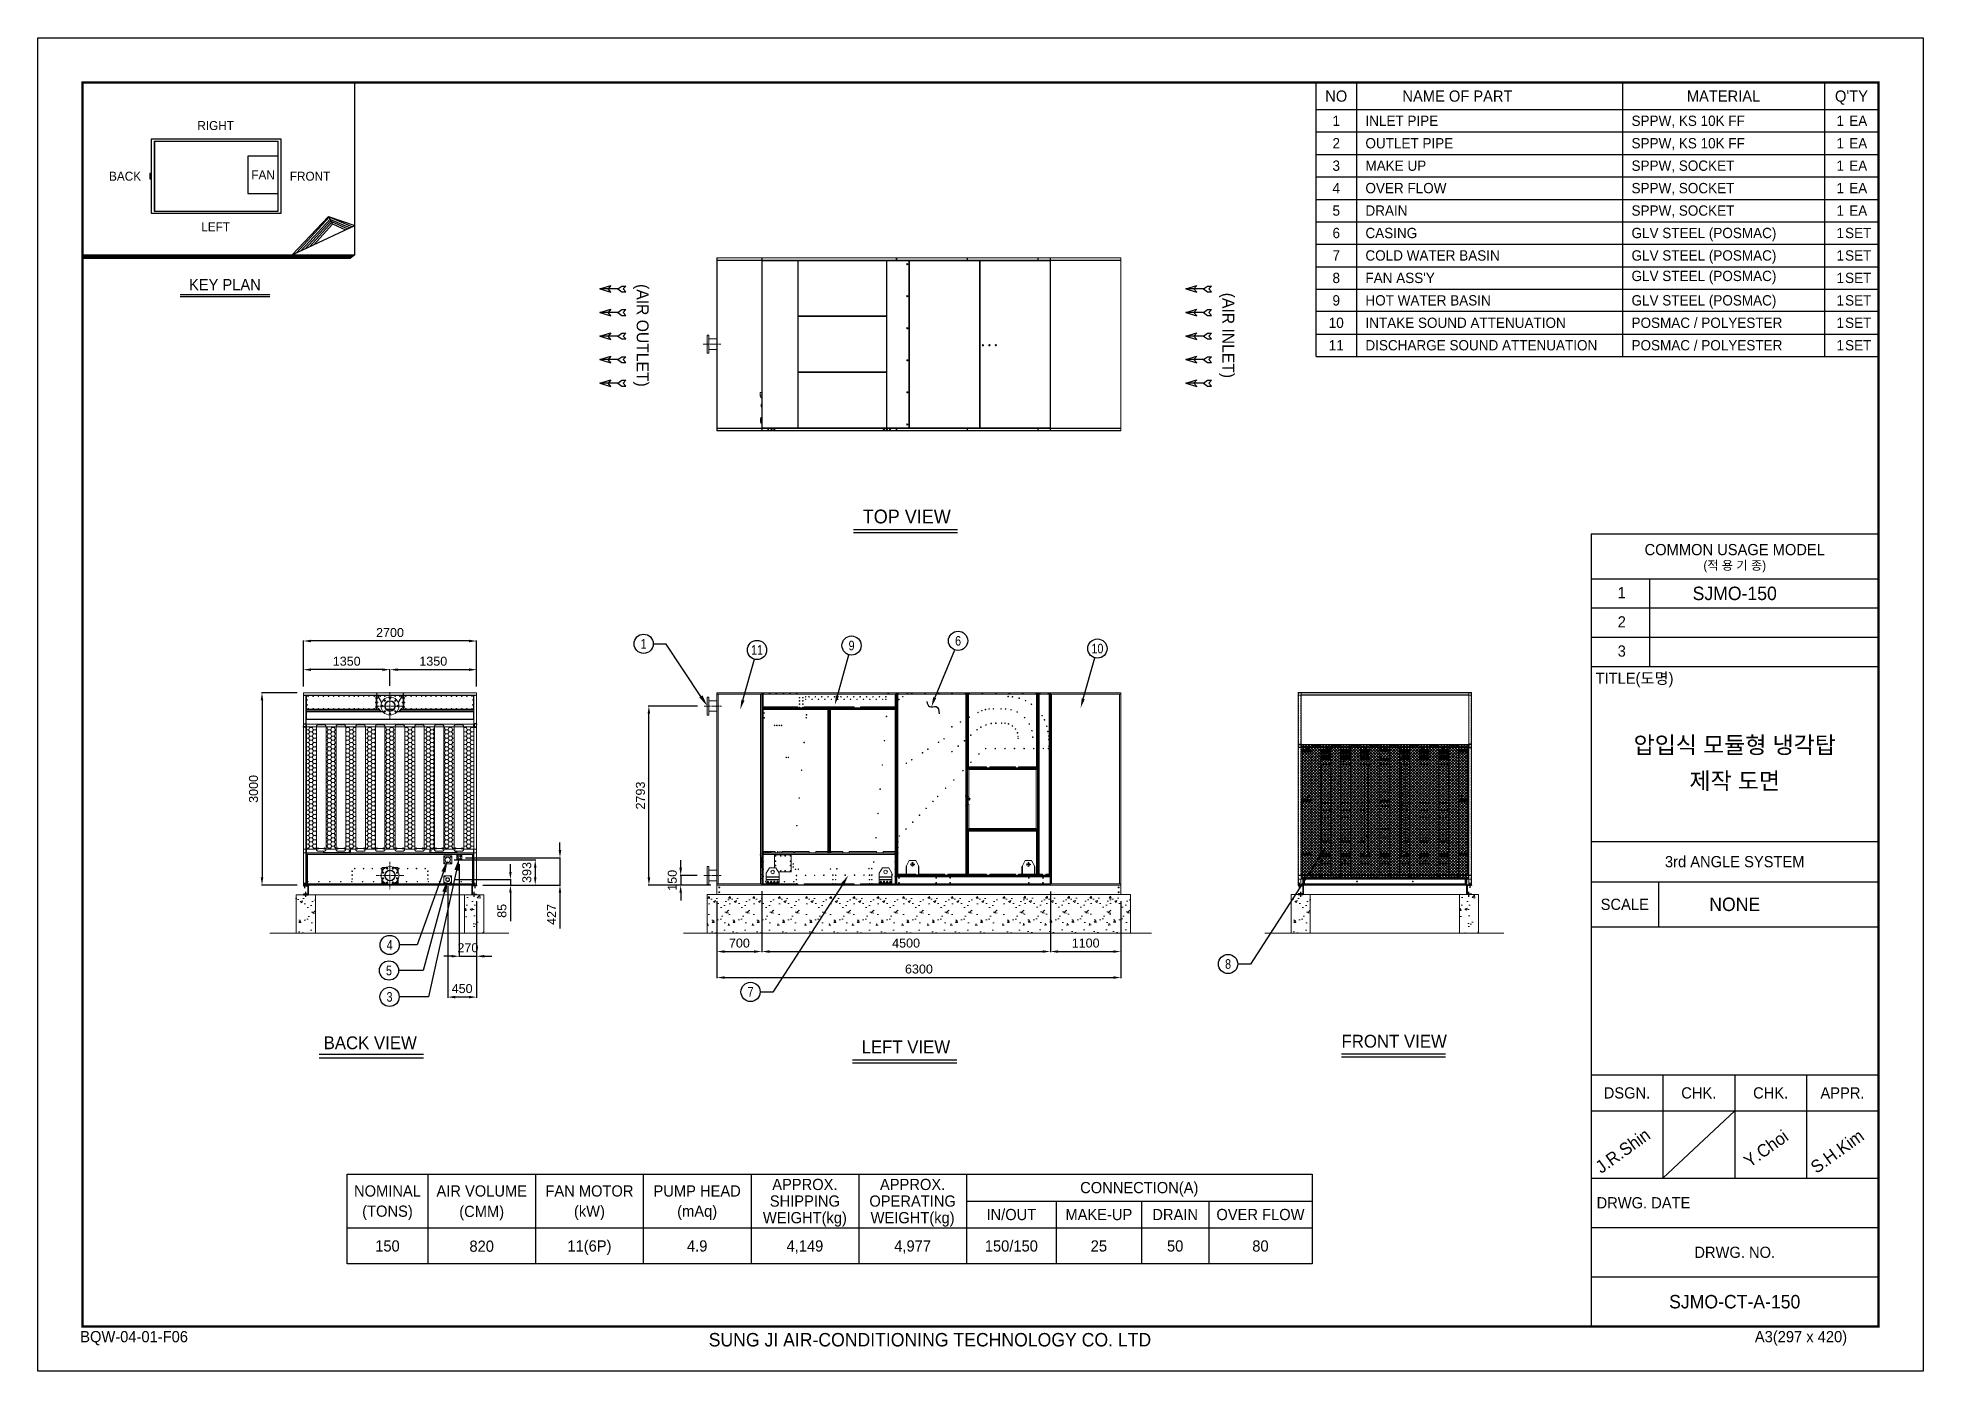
# Model space of a CAD drawing. Header units: millimetres. Extents: x -17070 to 46249, y -291348 to 35795.
# Drawn here: x 16842 to 46249, y 15000 to 35795 of the extents above.
import ezdxf
from ezdxf import colors
from ezdxf.entities.mleader import LeaderData, LeaderLine
from ezdxf.enums import TextEntityAlignment as Align
from ezdxf.math import Vec2, Vec3

# ---------------------------------------------------------------- set-up
doc = ezdxf.new("R2010")
doc.units = ezdxf.units.MM
for name, pattern in [('CENTER', [2, 1.25, -0.25, 0.25, -0.25]), ('CENTERX2', [4, 2.5, -0.5, 0.5, -0.5]), ('DASHDOT', [18.5, 12, -3, 0.5, -3]), ('DASHED', [15, 12, -3]), ('HIDDEN', [0.375, 0.25, -0.125]), ('HIDDENX2', [0.75, 0.5, -0.25])]:
    doc.linetypes.add(name, pattern=pattern)
for name, color, linetype in [('3', 7, 'Continuous'), ('center', 1, 'CENTER'), ('HIDD', 2, 'HIDDENX2'), ('냉각탑', 4, 'Continuous'), ('냉각탑_box', 1, 'Continuous'), ('냉각탑_dim', 1, 'Continuous'), ('냉각탑_form', 1, 'Continuous'), ('냉각탑_text', 3, 'Continuous'), ('냉각탑_기초', 23, 'Continuous')]:
    doc.layers.add(name, color=color, linetype=linetype)
doc.styles.get("Standard").update_dxf_attribs({"font": 'arial.ttf'})
doc.styles.add('돋움', font='Dotum.ttf')
doc.dimstyles.new('1.40', dxfattribs={"dimscale": 20, "dimtxt": 1.5, "dimasz": 1, "dimexe": 0.5, "dimexo": 0.5, "dimgap": 0.5, "dimtad": 1, "dimdec": 0, "dimzin": 0, "dimdsep": 46, "dimtxsty": 'Standard', "dimcen": 0, "dimclrd": 2, "dimclre": 2, "dimclrt": 3, "dimadec": 0, "dimazin": 0, "dimtfac": 1, "dimtdec": 0, "dimtmove": 0, "dimatfit": 0, "dimfxl": 1, "dimtolj": 1, "dimtzin": 0, "dimlwd": -1, "dimlwe": -1, "dimarcsym": 0})

msp = doc.modelspace()

# ---------------------------------------------------------------- texts
at = {"layer": '냉각탑_form', "style": '돋움'}
for s, height, p in [('COMMON USAGE MODEL', 175.043, (43308.3, 27813.3)), ('(적 용 기 종)', 140.03, (43308.3, 27568.3)), ('3rd ANGLE SYSTEM', 175.043, (43308.3, 22947.2)), ('SCALE', 175.04, (41592.9, 22282)), ('DSGN.', 175.04, (41627.9, 19341.3)), ('CHK.', 175.04, (42748.2, 19341.3)), ('CHK.', 175.04, (43868.4, 19341.3)), ('APPR.', 175.04, (44988.7, 19341.3)), ('DRWG. NO.', 175.04, (43308.3, 16855.7))]:
    msp.add_text(s, height=height, dxfattribs=at).set_placement(p, align=Align.MIDDLE_CENTER)
for s, height, p in [('1', 175, (41482.9, 27054.1)), ('2', 175, (41482.9, 26599)), ('3', 175, (41482.9, 26143.9)), ('TITLE(도명)', 175.04, (41138.1, 25720.1)), ('DRWG. DATE', 175.04, (41154, 17540.3)), ('BQW-04-01-F06', 175.043, (17505.2, 15452.8)), ('SUNG JI AIR-CONDITIONING TECHNOLOGY CO. LTD', 210.051, (27306.7, 15387.2)), ('A3(297 x 420)', 175.043, (43622.4, 15452.8))]:
    msp.add_text(s, height=height, dxfattribs=at).set_placement(p)
at = {"layer": '냉각탑_text', "style": '돋움'}
for s, height, p in [('NO', 175, (37093.9, 34885.1)), ('NAME OF PART', 175, (38983.9, 34885.1)), ('MATERIAL', 175, (43133.9, 34885.1)), ("Q'TY", 175, (45128.9, 34885.1)), ('RIGHT', 140, (19616.6, 34425.7)), ('1', 161, (37093.9, 34500.1)), ('1', 161, (44953.9, 34500.1)), ('EA', 161, (45233.9, 34500.1)), ('2', 161, (37093.9, 34150.1)), ('1', 161, (44953.9, 34150.1)), ('EA', 161, (45233.9, 34150.1)), ('3', 161, (37093.9, 33800.1)), ('1', 161, (44953.9, 33800.1)), ('EA', 161, (45233.9, 33800.1)), ('BACK', 140, (18204, 33635.9)), ('FAN', 140, (20356.4, 33657.3)), ('FRONT', 140, (21089.3, 33635.9)), ('4', 161, (37093.9, 33450.1)), ('1', 161, (44953.9, 33450.1)), ('EA', 161, (45233.9, 33450.1)), ('5', 161, (37093.9, 33100.1)), ('1', 161, (44953.9, 33100.1)), ('EA', 161, (45233.9, 33100.1)), ('LEFT', 140, (19616.6, 32846.9)), ('6', 161, (37093.9, 32750.1)), ('1', 161, (44953.9, 32750.1)), ('SET', 161, (45233.9, 32750.1)), ('7', 161, (37093.9, 32400.1)), ('1', 161, (44953.9, 32400.1)), ('SET', 161, (45233.9, 32400.1)), ('8', 161, (37093.9, 32050.1)), ('1', 161, (44953.9, 32050.1)), ('SET', 161, (45233.9, 32050.1)), ('KEY PLAN', 175, (19761.1, 31945.1)), ('9', 161, (37093.9, 31700.1)), ('1', 161, (44953.9, 31700.1)), ('SET', 161, (45233.9, 31700.1)), ('10', 161, (37093.9, 31350.1)), ('1', 161, (44953.9, 31350.1)), ('SET', 161, (45233.9, 31350.1)), ('11', 161, (37093.9, 31000.1)), ('1', 161, (44953.9, 31000.1)), ('SET', 161, (45233.9, 31000.1)), ('TOP VIEW', 214.63, (30395.7, 28329.5)), ('SJMO-150', 210.05, (43308.3, 27130.7)), ('압입식 모듈형 냉각탑', 262.5, (43308.3, 24767.2)), ('제작 도면', 262.5, (43308.3, 24207.2)), ('NONE', 210.05, (43308.3, 22282)), ('BACK VIEW', 199.97, (22027.8, 20122.5)), ('LEFT VIEW', 199.97, (30381.2, 20059.2)), ('FRONT VIEW', 199.97, (37997.4, 20147.1)), ('APPROX.', 175, (28806.6, 17913.7)), ('APPROX.', 175, (30486.6, 17913.7)), ('CONNECTION(A)', 175, (34021.6, 17864.7)), ('NOMINAL', 175, (22296.6, 17812.2)), ('AIR VOLUME', 175, (23766.6, 17812.2)), ('FAN MOTOR', 175, (25446.6, 17812.2)), ('PUMP HEAD', 175, (27126.6, 17812.2)), ('SHIPPING', 175, (28806.6, 17654.7)), ('OPERATING', 175, (30486.6, 17654.7)), ('(TONS)', 175, (22296.6, 17497.2)), ('(CMM)', 175, (23766.1, 17493.5)), ('(kW)', 175, (25446.6, 17497.2)), ('(mAq)', 175, (27126.6, 17497.2)), ('WEIGHT(kg)', 175, (28806.6, 17395.7)), ('WEIGHT(kg)', 175, (30486.6, 17395.7)), ('IN/OUT', 175, (32026.6, 17444.7)), ('MAKE-UP', 175, (33391.6, 17444.7)), ('DRAIN', 175, (34581.6, 17444.7)), ('OVER FLOW', 175, (35911.6, 17444.7)), ('150', 175, (22296.6, 16954.7)), ('820', 175, (23766.1, 16951)), ('11(6P)', 175, (25446.6, 16954.7)), ('4.9', 175, (27126.6, 16954.7)), ('4,149', 175, (28806.6, 16954.7)), ('4,977', 175, (30486.6, 16954.7)), ('150/150', 175, (32026.6, 16954.7)), ('25', 175, (33391.6, 16954.7)), ('50', 175, (34581.6, 16954.7)), ('80', 175, (35911.6, 16954.7)), ('SJMO-CT-A-150', 210.051, (43308.3, 16085.5))]:
    msp.add_text(s, height=height, dxfattribs=at).set_placement(p, align=Align.MIDDLE_CENTER)
for s, p in [('INLET PIPE', (37548.9, 34500.1)), ('SPPW, KS 10K FF', (41698.9, 34500.1)), ('OUTLET PIPE', (37548.9, 34150.1)), ('SPPW, KS 10K FF', (41698.9, 34150.1)), ('MAKE UP', (37548.9, 33800.1)), ('SPPW, SOCKET', (41698.9, 33800.1)), ('OVER FLOW', (37548.9, 33450.1)), ('SPPW, SOCKET', (41698.9, 33450.1)), ('DRAIN', (37548.9, 33100.1)), ('SPPW, SOCKET', (41698.9, 33100.1)), ('CASING', (37548.9, 32750.1)), ('GLV STEEL (POSMAC)', (41698.9, 32750.1)), ('COLD WATER BASIN', (37548.9, 32400.1)), ('GLV STEEL (POSMAC)', (41698.9, 32400.1)), ("FAN ASS'Y", (37548.9, 32050.1)), ('GLV STEEL (POSMAC)', (41698.9, 32080.9)), ('HOT WATER BASIN', (37548.9, 31700.1)), ('GLV STEEL (POSMAC)', (41698.9, 31700.1)), ('INTAKE SOUND ATTENUATION', (37548.9, 31350.1)), ('POSMAC / POLYESTER', (41698.9, 31350.1)), ('DISCHARGE SOUND ATTENUATION', (37548.9, 31000.1)), ('POSMAC / POLYESTER', (41698.9, 31000.1))]:
    msp.add_text(s, height=161, dxfattribs=at).set_placement(p, align=Align.MIDDLE_LEFT)
for s, p in [('(AIR OUTLET)', (26276.1, 31153.3)), ('(AIR INLET)', (35412, 31153.3))]:
    msp.add_text(s, height=186.667, rotation=270, dxfattribs=at).set_placement(p, align=Align.MIDDLE_CENTER)
at = {"layer": '냉각탑_text', "width": 0.8}
for s, p in [('6', (31195.9, 26390.9)), ('1', (26292.1, 26344.6)), ('11', (28060.4, 26248.1)), ('9', (29534.7, 26317.3)), ('10', (33368.9, 26270.1)), ('4', (22331.5, 21648.2)), ('5', (22320.3, 21249.6)), ('8', (35406.6, 21351.5)), ('3', (22328.9, 20838.1)), ('7', (27959, 20916))]:
    msp.add_text(s, height=150, dxfattribs=at).set_placement(p, align=Align.MIDDLE_CENTER)
at = {"layer": '냉각탑_text', "style": '돋움'}
for s, p in [('J.R.Shin', (41226.1, 18075.1)), ('Y.Choi', (43541.4, 18168.5)), ('S.H.Kim', (44582.6, 18075.1))]:
    msp.add_text(s, height=196.05, rotation=35.81856, dxfattribs=at).set_placement(p)

# ---------------------------------------------------------------- blocks, each defined once
blk = doc.blocks.new('화살표 IN OUT')
at = {"layer": '냉각탑_dim'}
for p, q in [((-323, 43), (-384, 43)), ((-343, 0), (-384, 43)), ((-384, -43), (-343, 0)), ((-266, 0), (-323, 43)), ((-266, 0), (-323, -43)), ((-266, 0), (0, 0)), ((-163, 50), (-122, 0)), ((0, 0), (-163, 50)), ((-163, -50), (-122, 0)), ((0, 0), (-163, -50)), ((-323, -43), (-384, -43))]:
    blk.add_line(p, q, dxfattribs=at)
blk = doc.blocks.new('*D701')
at = {"color": 2, "transparency": 16777216}
for p, q in [((20986, 25681), (20986, 26398)), ((23566, 26388), (21106, 26388)), ((23686, 25681), (23686, 26398))]:
    blk.add_line(p, q, dxfattribs=at)
for points in [[(21106, 26408), (21106, 26368), (20986, 26388)], [(23566, 26408), (23566, 26368), (23686, 26388)]]:
    blk.add_solid(points, dxfattribs=at)
at = {"layer": 'Defpoints', "color": 0, "transparency": 16777216}
for p in [(20986, 26388), (20986, 25581), (23686, 25581)]:
    blk.add_point(p, dxfattribs=at)
at = {"color": 3, "lineweight": 5, "transparency": 16777216, "insert": (22336, 26519), "char_height": 140, "attachment_point": 5}
blk.add_mtext('\\A1;2700', dxfattribs=at)
blk = doc.blocks.new('*D702')
at = {"color": 2, "transparency": 16777216}
for p, q in [((20886, 25581), (20330, 25581)), ((20340, 25461), (20340, 22701)), ((20886, 22581), (20330, 22581))]:
    blk.add_line(p, q, dxfattribs=at)
for points in [[(20320, 25461), (20360, 25461), (20340, 25581)], [(20320, 22701), (20360, 22701), (20340, 22581)]]:
    blk.add_solid(points, dxfattribs=at)
at = {"layer": 'Defpoints', "color": 0, "transparency": 16777216}
for p in [(20986, 25581), (20340, 22581), (20986, 22581)]:
    blk.add_point(p, dxfattribs=at)
at = {"color": 3, "lineweight": 5, "transparency": 16777216, "insert": (20208, 24081), "char_height": 140, "attachment_point": 5, "rotation": 90}
blk.add_mtext('\\A1;3000', dxfattribs=at)
blk = doc.blocks.new('*D705')
at = {"color": 2, "transparency": 16777216}
for p, q in [((28135, 22485), (28135, 21535)), ((27435, 22333), (27435, 21535)), ((27555, 21545), (28015, 21545))]:
    blk.add_line(p, q, dxfattribs=at)
for points in [[(27555, 21565), (27555, 21525), (27435, 21545)], [(28015, 21565), (28015, 21525), (28135, 21545)]]:
    blk.add_solid(points, dxfattribs=at)
at = {"layer": 'Defpoints', "color": 0, "transparency": 16777216}
for p in [(27435, 22433), (28135, 22585), (28135, 21545)]:
    blk.add_point(p, dxfattribs=at)
at = {"color": 3, "lineweight": 5, "transparency": 16777216, "insert": (27785, 21677), "char_height": 140, "attachment_point": 5}
blk.add_mtext('\\A1;700', dxfattribs=at)
blk = doc.blocks.new('*D706')
at = {"color": 2, "transparency": 16777216}
for p, q in [((28135, 22481), (28135, 21535)), ((32635, 22481), (32635, 21535)), ((28255, 21545), (32515, 21545))]:
    blk.add_line(p, q, dxfattribs=at)
for points in [[(28255, 21565), (28255, 21525), (28135, 21545)], [(32515, 21565), (32515, 21525), (32635, 21545)]]:
    blk.add_solid(points, dxfattribs=at)
at = {"layer": 'Defpoints', "color": 0, "transparency": 16777216}
for p in [(28135, 22581), (32635, 22581), (32635, 21545)]:
    blk.add_point(p, dxfattribs=at)
at = {"color": 3, "lineweight": 5, "transparency": 16777216, "insert": (30385, 21677), "char_height": 140, "attachment_point": 5}
blk.add_mtext('\\A1;4500', dxfattribs=at)
blk = doc.blocks.new('*D707')
at = {"color": 2, "transparency": 16777216}
for p, q in [((32635, 22333), (32635, 21535)), ((33735, 22333), (33735, 21535)), ((32755, 21545), (33615, 21545))]:
    blk.add_line(p, q, dxfattribs=at)
for points in [[(32755, 21565), (32755, 21525), (32635, 21545)], [(33615, 21565), (33615, 21525), (33735, 21545)]]:
    blk.add_solid(points, dxfattribs=at)
at = {"layer": 'Defpoints', "color": 0, "transparency": 16777216}
for p in [(32635, 22433), (33735, 22433), (33735, 21545)]:
    blk.add_point(p, dxfattribs=at)
at = {"color": 3, "lineweight": 5, "transparency": 16777216, "insert": (33185, 21677), "char_height": 140, "attachment_point": 5}
blk.add_mtext('\\A1;1100', dxfattribs=at)
blk = doc.blocks.new('*D708')
at = {"color": 2, "transparency": 16777216}
for p, q in [((27435, 22333), (27435, 21130)), ((33735, 22333), (33735, 21130)), ((27555, 21140), (33615, 21140))]:
    blk.add_line(p, q, dxfattribs=at)
for points in [[(27555, 21160), (27555, 21120), (27435, 21140)], [(33615, 21160), (33615, 21120), (33735, 21140)]]:
    blk.add_solid(points, dxfattribs=at)
at = {"layer": 'Defpoints', "color": 0, "transparency": 16777216}
for p in [(27435, 22433), (33735, 22433), (33735, 21140)]:
    blk.add_point(p, dxfattribs=at)
at = {"color": 3, "lineweight": 5, "transparency": 16777216, "insert": (30585, 21272), "char_height": 140, "attachment_point": 5}
blk.add_mtext('\\A1;6300', dxfattribs=at)
blk = doc.blocks.new('*D709')
at = {"color": 2, "transparency": 16777216}
for p, q in [((20986, 25681), (20986, 25951)), ((22216, 25941), (21106, 25941)), ((22336, 25689), (22336, 25951))]:
    blk.add_line(p, q, dxfattribs=at)
for points in [[(21106, 25961), (21106, 25921), (20986, 25941)], [(22216, 25961), (22216, 25921), (22336, 25941)]]:
    blk.add_solid(points, dxfattribs=at)
at = {"layer": 'Defpoints', "color": 0, "transparency": 16777216}
for p in [(20986, 25941), (22336, 25589), (20986, 25581)]:
    blk.add_point(p, dxfattribs=at)
at = {"color": 3, "lineweight": 5, "transparency": 16777216, "insert": (21661, 26072), "char_height": 140, "attachment_point": 5}
blk.add_mtext('\\A1;1350', dxfattribs=at)
blk = doc.blocks.new('*D710')
at = {"color": 2, "transparency": 16777216}
for p, q in [((22336, 25689), (22336, 25951)), ((22456, 25941), (23566, 25941)), ((23686, 25681), (23686, 25951))]:
    blk.add_line(p, q, dxfattribs=at)
for points in [[(22456, 25961), (22456, 25921), (22336, 25941)], [(23566, 25961), (23566, 25921), (23686, 25941)]]:
    blk.add_solid(points, dxfattribs=at)
at = {"layer": 'Defpoints', "color": 0, "transparency": 16777216}
for p in [(23686, 25941), (22336, 25589), (23686, 25581)]:
    blk.add_point(p, dxfattribs=at)
at = {"color": 3, "lineweight": 5, "transparency": 16777216, "insert": (23011, 26072), "char_height": 140, "attachment_point": 5}
blk.add_mtext('\\A1;1350', dxfattribs=at)
blk = doc.blocks.new('*D703')
at = {"color": 2, "transparency": 16777216}
for p, q in [((26870, 22851), (26870, 22971)), ((27129, 22731), (26860, 22731)), ((26870, 22731), (26870, 22581)), ((27339, 22581), (26860, 22581)), ((26870, 22461), (26870, 22341))]:
    blk.add_line(p, q, dxfattribs=at)
for points in [[(26850, 22851), (26890, 22851), (26870, 22731)], [(26850, 22461), (26890, 22461), (26870, 22581)]]:
    blk.add_solid(points, dxfattribs=at)
at = {"layer": 'Defpoints', "color": 0, "transparency": 16777216}
for p in [(27229, 22731), (26870, 22581), (27439, 22581)]:
    blk.add_point(p, dxfattribs=at)
at = {"color": 3, "lineweight": 5, "transparency": 16777216, "insert": (26739, 22656), "char_height": 140, "attachment_point": 5, "rotation": 90}
blk.add_mtext('\\A1;150', dxfattribs=at)
blk = doc.blocks.new('*D704')
at = {"color": 2, "transparency": 16777216}
for p, q in [((27134, 25374), (26364, 25374)), ((26374, 22701), (26374, 25254)), ((27335, 22581), (26364, 22581))]:
    blk.add_line(p, q, dxfattribs=at)
for points in [[(26354, 25254), (26394, 25254), (26374, 25374)], [(26354, 22701), (26394, 22701), (26374, 22581)]]:
    blk.add_solid(points, dxfattribs=at)
at = {"layer": 'Defpoints', "color": 0, "transparency": 16777216}
for p in [(26374, 25374), (27234, 25374), (27435, 22581)]:
    blk.add_point(p, dxfattribs=at)
at = {"color": 3, "lineweight": 5, "transparency": 16777216, "insert": (26242, 23978), "char_height": 140, "attachment_point": 5, "rotation": 90}
blk.add_mtext('\\A1;2793', dxfattribs=at)
blk = doc.blocks.new('*D711')
at = {"color": 2, "transparency": 16777216}
for p, q in [((24987, 23128), (24987, 23248)), ((23516, 23008), (24997, 23008)), ((24987, 23008), (24987, 22581)), ((23786, 22581), (24997, 22581)), ((24987, 22461), (24987, 21906))]:
    blk.add_line(p, q, dxfattribs=at)
for points in [[(24967, 23128), (25007, 23128), (24987, 23008)], [(24967, 22461), (25007, 22461), (24987, 22581)]]:
    blk.add_solid(points, dxfattribs=at)
at = {"layer": 'Defpoints', "color": 0, "transparency": 16777216}
for p in [(23416, 23008), (23686, 22581), (24987, 22581)]:
    blk.add_point(p, dxfattribs=at)
at = {"color": 3, "lineweight": 5, "transparency": 16777216, "insert": (24856, 22124), "char_height": 140, "attachment_point": 5, "rotation": 90}
blk.add_mtext('\\A1;427', dxfattribs=at)
blk = doc.blocks.new('*D712')
at = {"color": 2, "transparency": 16777216}
for p, q in [((23416, 22908), (23416, 21462)), ((23686, 22331), (23686, 21462)), ((23296, 21472), (23176, 21472)), ((23416, 21472), (23686, 21472)), ((23806, 21472), (23926, 21472))]:
    blk.add_line(p, q, dxfattribs=at)
for points in [[(23296, 21492), (23296, 21452), (23416, 21472)], [(23806, 21492), (23806, 21452), (23686, 21472)]]:
    blk.add_solid(points, dxfattribs=at)
at = {"layer": 'Defpoints', "color": 0, "transparency": 16777216}
for p in [(23416, 23008), (23686, 22431), (23686, 21472)]:
    blk.add_point(p, dxfattribs=at)
at = {"color": 3, "lineweight": 5, "transparency": 16777216, "insert": (23551, 21604), "char_height": 140, "attachment_point": 5}
blk.add_mtext('\\A1;270', dxfattribs=at)
blk = doc.blocks.new('*D713')
at = {"color": 2, "transparency": 16777216}
for p, q in [((23336, 22667), (24224, 22667)), ((24214, 22787), (24214, 22907)), ((24214, 22667), (24214, 22581)), ((23786, 22581), (24224, 22581)), ((24214, 22461), (24214, 22019))]:
    blk.add_line(p, q, dxfattribs=at)
for points in [[(24194, 22787), (24234, 22787), (24214, 22667)], [(24194, 22461), (24234, 22461), (24214, 22581)]]:
    blk.add_solid(points, dxfattribs=at)
at = {"layer": 'Defpoints', "color": 0, "transparency": 16777216}
for p in [(23236, 22667), (23686, 22581), (24214, 22581)]:
    blk.add_point(p, dxfattribs=at)
at = {"color": 3, "lineweight": 5, "transparency": 16777216, "insert": (24082, 22180), "char_height": 140, "attachment_point": 5, "rotation": 90}
blk.add_mtext('\\A1;85', dxfattribs=at)
blk = doc.blocks.new('*D714')
at = {"color": 2, "transparency": 16777216}
for p, q in [((23336, 22974), (24611, 22974)), ((24601, 22854), (24601, 22701)), ((23786, 22581), (24611, 22581))]:
    blk.add_line(p, q, dxfattribs=at)
for points in [[(24581, 22854), (24621, 22854), (24601, 22974)], [(24581, 22701), (24621, 22701), (24601, 22581)]]:
    blk.add_solid(points, dxfattribs=at)
at = {"layer": 'Defpoints', "color": 0, "transparency": 16777216}
for p in [(23236, 22974), (23686, 22581), (24601, 22581)]:
    blk.add_point(p, dxfattribs=at)
at = {"color": 3, "lineweight": 5, "transparency": 16777216, "insert": (24470, 22778), "char_height": 140, "attachment_point": 5, "rotation": 90}
blk.add_mtext('\\A1;393', dxfattribs=at)
blk = doc.blocks.new('*D715')
at = {"color": 2, "transparency": 16777216}
for p, q in [((23236, 22567), (23236, 20825)), ((23686, 22331), (23686, 20825)), ((23566, 20835), (23356, 20835))]:
    blk.add_line(p, q, dxfattribs=at)
for points in [[(23356, 20855), (23356, 20815), (23236, 20835)], [(23566, 20855), (23566, 20815), (23686, 20835)]]:
    blk.add_solid(points, dxfattribs=at)
at = {"layer": 'Defpoints', "color": 0, "transparency": 16777216}
for p in [(23236, 22667), (23686, 22431), (23236, 20835)]:
    blk.add_point(p, dxfattribs=at)
at = {"color": 3, "lineweight": 5, "transparency": 16777216, "insert": (23461, 20967), "char_height": 140, "attachment_point": 5}
blk.add_mtext('\\A1;450', dxfattribs=at)
blk = doc.blocks.new('457536')
at = {"color": 7, "lineweight": 5}
for p, q in [((114592.520962, 89152.297332), (114550.020962, 89069.297332)), ((114692.520962, 89152.297332), (114592.520962, 89152.297332)), ((114735.020962, 89069.297332), (114692.520962, 89152.297332)), ((114542.520962, 89059.297332), (114542.520962, 88929.797332)), ((114550.020962, 88922.297332), (114735.020962, 88922.297332)), ((114742.520962, 88929.797332), (114742.520962, 89059.297332))]:
    blk.add_line(p, q, dxfattribs=at)
at = {"color": 7, "linetype": 'DASHDOT', "lineweight": 5}
for p, q in [((114642.520962, 89126.047332), (114642.520962, 89054.547332)), ((114678.270962, 89090.297332), (114606.770962, 89090.297332))]:
    blk.add_line(p, q, dxfattribs=at)
at = {"color": 7, "lineweight": 5, "ltscale": 0.09375}
for p, q in [((114542.520962, 89059.297332), (114550.020962, 89059.297332)), ((114550.020962, 88929.797332), (114542.520962, 88929.797332)), ((114550.020962, 88922.297332), (114550.020962, 88929.797332)), ((114742.520962, 89059.297332), (114735.020962, 89059.297332)), ((114735.020962, 88929.797332), (114742.520962, 88929.797332)), ((114735.020962, 88922.297332), (114735.020962, 88929.797332))]:
    blk.add_line(p, q, dxfattribs=at)
at = {"color": 7, "linetype": 'DASHED', "lineweight": 5}
for p, q in [((114548.520962, 89059.297332), (114548.520962, 88929.797332)), ((114550.020962, 88928.297332), (114735.020962, 88928.297332)), ((114736.520962, 88929.797332), (114736.520962, 89059.297332))]:
    blk.add_line(p, q, dxfattribs=at)
at = {"color": 7, "lineweight": 5, "ltscale": 0.125}
for p, q in [((114550.020962, 89059.297332), (114550.020962, 89069.297332)), ((114735.020962, 89069.297332), (114735.020962, 89059.297332))]:
    blk.add_line(p, q, dxfattribs=at)
at = {"color": 7, "linetype": 'DASHED', "lineweight": 5, "ltscale": 0.075}
for p, q in [((114558.520962, 88928.297332), (114558.520962, 88922.297332)), ((114576.520962, 88928.297332), (114576.520962, 88922.297332)), ((114608.520962, 88928.297332), (114608.520962, 88922.297332)), ((114626.520962, 88928.297332), (114626.520962, 88922.297332)), ((114658.520962, 88928.297332), (114658.520962, 88922.297332)), ((114676.520962, 88928.297332), (114676.520962, 88922.297332)), ((114708.520962, 88928.297332), (114708.520962, 88922.297332)), ((114726.520962, 88928.297332), (114726.520962, 88922.297332))]:
    blk.add_line(p, q, dxfattribs=at)
at = {"color": 7, "lineweight": 5}
blk.add_circle((114642.520962, 89090.297332), 27.5, dxfattribs=at)
blk = doc.blocks.new('1')
at = {"color": 7, "lineweight": 20, "ltscale": 0.077778}
for p, q in [((27285, 25514), (27285, 25374)), ((27285, 25374), (27285, 25234)), ((27307, 25514), (27307, 25374)), ((27307, 25374), (27307, 25234))]:
    blk.add_line(p, q, dxfattribs=at)
at = {"color": 7, "lineweight": 20, "ltscale": 0.012222}
for p, q in [((27307, 25514), (27285, 25514)), ((27307, 25234), (27285, 25234)), ((27285, 22871), (27307, 22871)), ((27285, 22591), (27307, 22591))]:
    blk.add_line(p, q, dxfattribs=at)
at = {"color": 7, "lineweight": 20, "ltscale": 0.00592}
for p, q in [((27285, 25514), (27285, 25504)), ((27285, 22591), (27285, 22601)), ((27307, 22591), (27307, 22601))]:
    blk.add_line(p, q, dxfattribs=at)
at = {"color": 7, "lineweight": 20, "ltscale": 0.149635}
for p, q in [((27285, 25504), (27285, 25234)), ((27285, 22601), (27285, 22871)), ((27307, 22601), (27307, 22871))]:
    blk.add_line(p, q, dxfattribs=at)
at = {"color": 7, "lineweight": 20, "ltscale": 0.045889}
for p, q in [((27307, 25457), (27307, 25374)), ((27307, 25374), (27307, 25292))]:
    blk.add_line(p, q, dxfattribs=at)
at = {"color": 7, "lineweight": 20, "ltscale": 0.071111}
for p, q in [((27435, 25457), (27307, 25457)), ((27435, 25292), (27307, 25292)), ((27435, 22813), (27307, 22813)), ((27435, 22648), (27307, 22648))]:
    blk.add_line(p, q, dxfattribs=at)
at = {"color": 0, "lineweight": 20}
for p, q in [((28135, 25581), (27435, 25581)), ((27435, 22581), (27435, 25581)), ((28135, 25561), (27435, 25561)), ((27455, 22601), (27455, 25561)), ((28139, 25581), (28135, 25581)), ((32634, 25581), (33735, 25581)), ((32635, 25561), (33735, 25561)), ((33715, 22601), (33715, 25561)), ((33735, 22581), (33735, 25581)), ((28135, 22601), (27435, 22601)), ((27435, 22433), (27435, 22581)), ((28139, 22581), (27435, 22581)), ((33735, 22433), (27435, 22433)), ((28139, 22581), (28135, 22581)), ((30232, 22581), (30240, 22581)), ((32630, 22581), (33735, 22581)), ((32635, 22601), (33735, 22601)), ((32635, 22581), (32635, 22586)), ((33735, 22433), (33735, 22581))]:
    blk.add_line(p, q, dxfattribs=at)
at = {"color": 7, "lineweight": 20, "ltscale": 0.108889}
for p, q in [((28115, 25561), (28115, 22601)), ((28135, 25559), (28135, 25363)), ((28139, 25559), (28139, 25363)), ((30215, 25559), (30215, 25363)), ((30232, 25363), (30232, 25559)), ((30235, 25363), (30235, 25559))]:
    blk.add_line(p, q, dxfattribs=at)
at = {"color": 7, "lineweight": 20, "ltscale": 0.001111}
for p, q in [((28137, 25578), (28135, 25578)), ((28135, 25345), (28137, 25345)), ((28139, 25561), (28139, 25559)), ((28139, 25363), (28139, 25361)), ((28685, 25341), (28685, 25339)), ((28696, 25341), (28696, 25339)), ((28700, 25339), (28700, 25341)), ((28702, 25339), (28702, 25341)), ((28703, 25341), (28703, 25339)), ((28799, 25341), (28799, 25339)), ((28801, 25339), (28801, 25341)), ((28803, 25339), (28803, 25341)), ((28848, 25339), (28848, 25341)), ((28850, 25339), (28850, 25341)), ((28852, 25341), (28852, 25339)), ((28854, 25341), (28854, 25339)), ((29185, 25335), (29187, 25335)), ((29185, 25309), (29187, 25309)), ((29185, 25305), (29187, 25305)), ((30080, 25341), (30080, 25339)), ((30082, 25339), (30082, 25341)), ((30235, 25578), (30233, 25578)), ((30233, 25345), (30235, 25345)), ((30235, 25542), (30237, 25542)), ((30235, 25539), (30237, 25539)), ((31337, 25578), (31339, 25578)), ((31339, 25544), (31337, 25544)), ((31339, 25541), (31337, 25541)), ((31337, 25537), (31339, 25537)), ((31337, 25536), (31339, 25536)), ((31337, 25535), (31339, 25535)), ((32439, 25578), (32441, 25578)), ((32441, 25544), (32439, 25544)), ((32441, 25541), (32439, 25541)), ((29187, 25287), (29185, 25287)), ((32439, 24782), (32441, 24782)), ((32439, 24735), (32441, 24735)), ((32441, 24734), (32439, 24734)), ((32441, 24732), (32439, 24732)), ((32441, 24732), (32439, 24732)), ((32441, 24729), (32439, 24729)), ((32441, 24693), (32439, 24693)), ((32441, 24690), (32439, 24690)), ((32441, 24576), (32439, 24576)), ((32439, 24565), (32441, 24565)), ((32439, 24563), (32441, 24563)), ((32439, 24561), (32441, 24561)), ((32441, 24560), (32439, 24560)), ((32439, 24555), (32441, 24555)), ((32441, 24554), (32439, 24554)), ((32441, 24454), (32439, 24454)), ((32638, 24540), (32636, 24540)), ((32638, 24539), (32636, 24539)), ((32636, 24470), (32638, 24470)), ((31337, 23412), (31339, 23412)), ((31725, 23443), (31725, 23445)), ((31730, 23443), (31730, 23445)), ((31745, 23445), (31745, 23443)), ((31805, 23443), (31805, 23445)), ((31820, 23445), (31820, 23443)), ((31825, 23445), (31825, 23443)), ((28137, 23078), (28135, 23078)), ((28139, 23061), (28139, 23059)), ((28285, 23081), (28285, 23083)), ((28374, 23081), (28374, 23083)), ((30235, 23078), (30233, 23078)), ((31337, 23038), (31339, 23038)), ((31337, 23033), (31339, 23033)), ((31337, 23018), (31339, 23018)), ((32441, 23041), (32439, 23041)), ((32441, 23039), (32439, 23039)), ((32439, 23038), (32441, 23038)), ((32439, 23033), (32441, 23033)), ((32439, 23018), (32441, 23018)), ((31339, 22928), (31337, 22928)), ((31339, 22913), (31337, 22913)), ((31339, 22908), (31337, 22908)), ((32441, 22928), (32439, 22928)), ((32441, 22913), (32439, 22913)), ((32441, 22908), (32439, 22908)), ((32441, 22908), (32439, 22908)), ((32441, 22903), (32439, 22903)), ((32439, 22893), (32441, 22893)), ((32439, 22888), (32441, 22888)), ((32441, 22753), (32439, 22753)), ((32441, 22748), (32439, 22748)), ((28135, 22585), (28137, 22585)), ((28139, 22603), (28139, 22601)), ((30233, 22585), (30235, 22585))]:
    blk.add_line(p, q, dxfattribs=at)
at = {"color": 7, "lineweight": 20, "ltscale": 0.010278}
for p, q in [((28135, 25578), (28135, 25559)), ((28135, 25363), (28135, 25345)), ((28137, 25559), (28137, 25578)), ((28137, 25345), (28137, 25363)), ((28157, 25339), (28138, 25339)), ((28138, 25338), (28157, 25338)), ((28138, 25336), (28157, 25336)), ((29182, 25339), (29164, 25339)), ((29164, 25338), (29182, 25338)), ((29164, 25336), (29182, 25336)), ((29209, 25339), (29190, 25339)), ((29190, 25338), (29209, 25338)), ((29190, 25336), (29209, 25336)), ((30232, 25339), (30214, 25339)), ((30214, 25338), (30232, 25338)), ((30214, 25336), (30232, 25336)), ((30232, 25559), (30232, 25578)), ((30232, 25345), (30232, 25363)), ((30233, 25578), (30233, 25559)), ((30233, 25363), (30233, 25345)), ((30235, 25559), (30235, 25578)), ((30235, 25345), (30235, 25363)), ((28135, 23078), (28135, 23059)), ((28137, 23059), (28137, 23078)), ((28157, 23085), (28138, 23085)), ((28138, 23083), (28157, 23083)), ((29182, 23085), (29164, 23085)), ((29164, 23083), (29182, 23083)), ((29209, 23085), (29190, 23085)), ((29190, 23083), (29209, 23083)), ((30232, 23085), (30214, 23085)), ((30214, 23083), (30232, 23083)), ((30232, 23059), (30232, 23078)), ((30233, 23078), (30233, 23059)), ((30235, 23059), (30235, 23078)), ((28135, 22603), (28135, 22585)), ((28137, 22585), (28137, 22603)), ((30232, 22585), (30232, 22603)), ((30233, 22603), (30233, 22585)), ((30235, 22585), (30235, 22603))]:
    blk.add_line(p, q, dxfattribs=at)
at = {"color": 7, "lineweight": 20, "ltscale": 0.001944}
for p, q in [((28135, 25559), (28139, 25559)), ((28135, 25363), (28139, 25363)), ((28139, 25578), (28139, 25581)), ((28139, 25345), (28139, 25341)), ((30232, 25578), (30232, 25581)), ((30235, 25559), (30232, 25559)), ((30235, 25363), (30232, 25363)), ((30232, 25345), (30232, 25341)), ((28135, 23059), (28139, 23059)), ((28139, 23078), (28139, 23081)), ((30232, 23078), (30232, 23081)), ((30235, 23059), (30232, 23059)), ((28135, 22603), (28139, 22603)), ((28139, 22585), (28139, 22581)), ((30235, 22603), (30232, 22603)), ((30232, 22585), (30232, 22581))]:
    blk.add_line(p, q, dxfattribs=at)
at = {"color": 7, "lineweight": 20}
for p, q in [((28135, 23086), (28135, 25336)), ((28138, 23086), (28138, 25336)), ((28139, 25581), (30232, 25581)), ((28139, 25578), (30232, 25578)), ((30232, 25341), (28139, 25341)), ((28155, 25336), (28155, 23113)), ((28157, 25339), (29164, 25339)), ((28157, 25336), (29164, 25336)), ((28157, 25319), (29164, 25319)), ((30097, 25561), (28688, 25561)), ((29165, 25336), (29165, 23086)), ((29182, 25336), (29182, 23086)), ((29185, 25336), (29185, 23086)), ((29187, 25336), (29187, 23086)), ((29190, 25336), (29190, 23086)), ((29207, 23086), (29207, 25336)), ((30214, 25339), (29209, 25339)), ((30214, 25336), (29209, 25336)), ((29209, 25319), (30214, 25319)), ((30215, 25336), (30215, 23086)), ((30232, 23086), (30232, 25336)), ((30235, 23086), (30235, 25336)), ((30237, 25578), (30237, 22736)), ((31334, 25581), (30240, 25581)), ((30240, 25578), (30240, 22736)), ((31334, 25578), (30240, 25578)), ((30257, 25551), (30257, 23268)), ((31317, 22753), (31317, 25553)), ((31334, 22736), (31334, 25578)), ((31337, 22736), (31337, 25578)), ((31339, 25578), (31339, 24410)), ((32436, 25581), (31342, 25581)), ((32436, 25578), (31342, 25578)), ((31342, 25578), (31342, 24410)), ((31359, 25553), (31359, 24427)), ((32436, 24410), (32436, 25578)), ((32439, 24410), (32439, 25578)), ((32441, 25578), (32441, 22736)), ((32444, 25578), (32444, 22736)), ((32461, 25553), (32461, 22753)), ((32632, 22736), (32632, 25578)), ((32635, 22736), (32635, 25578)), ((32655, 22601), (32655, 25561)), ((32615, 22753), (32615, 24742)), ((31342, 24407), (32436, 24407)), ((31342, 24402), (31342, 23448)), ((32433, 24405), (31345, 24405)), ((32433, 24402), (31345, 24402)), ((31345, 24402), (31345, 23448)), ((31362, 24385), (32416, 24385)), ((32416, 24385), (32416, 23465)), ((32433, 23448), (32433, 24402)), ((32436, 23448), (32436, 24402)), ((32436, 23443), (31342, 23443)), ((32436, 23440), (31342, 23440)), ((31345, 23448), (32433, 23448)), ((31345, 23445), (32433, 23445)), ((31359, 23423), (32419, 23423)), ((32416, 23465), (31362, 23465)), ((28139, 23081), (30232, 23081)), ((28139, 23078), (30232, 23078)), ((29164, 23083), (28157, 23083)), ((30204, 23061), (28166, 23061)), ((29209, 23083), (30214, 23083)), ((30239, 22733), (32635, 22733)), ((30239, 22731), (32635, 22731)), ((30240, 22733), (31334, 22733)), ((32630, 22731), (30242, 22731)), ((32630, 22727), (30242, 22727)), ((30242, 22711), (32630, 22711)), ((31342, 22733), (32436, 22733)), ((30232, 22581), (28139, 22581)), ((30232, 22581), (28139, 22581)), ((32630, 22581), (30240, 22581)), ((32630, 22601), (30242, 22601)), ((30242, 22586), (32630, 22586)), ((30242, 22581), (32630, 22581))]:
    blk.add_line(p, q, dxfattribs=at)
at = {"color": 7, "lineweight": 20, "ltscale": 0.001722}
for p, q in [((28138, 25336), (28135, 25336)), ((28157, 25336), (28157, 25339)), ((29164, 25336), (29164, 25339)), ((29182, 25336), (29185, 25336)), ((29187, 25336), (29190, 25336)), ((29209, 25339), (29209, 25336)), ((30214, 25339), (30214, 25336)), ((30235, 25336), (30232, 25336)), ((30240, 25578), (30240, 25581)), ((31342, 25578), (31342, 25581)), ((32444, 25578), (32444, 25581)), ((31342, 24410), (31339, 24410)), ((31342, 24410), (31342, 24407)), ((32436, 24410), (32439, 24410)), ((31345, 24402), (31345, 24405)), ((31345, 23448), (31342, 23448)), ((31342, 23440), (31342, 23443)), ((31345, 23448), (31345, 23445)), ((32433, 23448), (32436, 23448)), ((28138, 23086), (28135, 23086)), ((28157, 23086), (28157, 23083)), ((29164, 23086), (29164, 23083)), ((29182, 23086), (29185, 23086)), ((29187, 23086), (29190, 23086)), ((29209, 23083), (29209, 23086)), ((30214, 23083), (30214, 23086)), ((30235, 23086), (30232, 23086)), ((30240, 22736), (30237, 22736)), ((30240, 22736), (30240, 22733)), ((31334, 22736), (31337, 22736)), ((31342, 22736), (31339, 22736)), ((31342, 22736), (31342, 22733)), ((32436, 22736), (32439, 22736)), ((32444, 22736), (32441, 22736)), ((32444, 22736), (32444, 22733)), ((32632, 22736), (32635, 22736))]:
    blk.add_line(p, q, dxfattribs=at)
at = {"color": 7, "lineweight": 20, "ltscale": 0.000833333}
for p, q in [((28139, 25578), (28137, 25578)), ((28139, 25345), (28137, 25345)), ((28138, 25336), (28138, 25338)), ((29182, 25336), (29182, 25338)), ((29190, 25336), (29190, 25338)), ((30232, 25578), (30233, 25578)), ((30232, 25345), (30233, 25345)), ((30232, 25336), (30232, 25338)), ((30237, 25580), (30237, 25578)), ((30240, 25581), (30239, 25581)), ((30239, 25578), (30239, 25580)), ((30239, 25580), (30240, 25580)), ((30240, 25578), (30239, 25578)), ((31336, 25581), (31334, 25581)), ((31334, 25578), (31334, 25580)), ((31334, 25580), (31336, 25580)), ((31334, 25578), (31336, 25578)), ((31336, 25580), (31336, 25578)), ((31337, 25578), (31337, 25580)), ((31339, 25580), (31339, 25578)), ((31342, 25581), (31341, 25581)), ((31341, 25580), (31342, 25580)), ((31341, 25578), (31341, 25580)), ((31342, 25578), (31341, 25578)), ((32438, 25581), (32436, 25581)), ((32436, 25578), (32436, 25580)), ((32436, 25580), (32438, 25580)), ((32436, 25578), (32438, 25578)), ((32436, 25578), (32438, 25578)), ((32438, 25580), (32438, 25578)), ((32439, 25578), (32439, 25580)), ((32441, 25580), (32441, 25578)), ((32444, 25581), (32443, 25581)), ((32443, 25578), (32443, 25580)), ((32443, 25580), (32444, 25580)), ((32444, 25578), (32443, 25578)), ((32443, 25578), (32444, 25578)), ((32634, 25581), (32632, 25581)), ((32632, 25578), (32632, 25580)), ((32632, 25580), (32634, 25580)), ((32632, 25578), (32634, 25578)), ((32634, 25580), (32634, 25578)), ((32635, 25578), (32635, 25580)), ((31339, 24410), (31339, 24409)), ((31341, 24409), (31341, 24410)), ((31342, 24409), (31341, 24409)), ((32436, 24410), (32436, 24409)), ((32438, 24409), (32436, 24409)), ((32438, 24410), (32438, 24409)), ((32439, 24409), (32439, 24410)), ((31341, 24407), (31342, 24407)), ((31342, 24404), (31342, 24402)), ((31345, 24405), (31344, 24405)), ((31344, 24404), (31345, 24404)), ((31344, 24402), (31344, 24404)), ((31345, 24402), (31344, 24402)), ((32435, 24405), (32433, 24405)), ((32433, 24404), (32435, 24404)), ((32433, 24402), (32433, 24404)), ((32433, 24402), (32435, 24402)), ((32435, 24404), (32435, 24402)), ((32436, 24407), (32438, 24407)), ((32436, 24402), (32436, 24404)), ((31339, 23442), (31339, 23440)), ((31342, 23443), (31341, 23443)), ((31341, 23440), (31341, 23442)), ((31341, 23442), (31342, 23442)), ((31342, 23448), (31342, 23447)), ((31344, 23447), (31344, 23448)), ((31345, 23447), (31344, 23447)), ((31344, 23445), (31345, 23445)), ((32433, 23448), (32433, 23447)), ((32435, 23447), (32433, 23447)), ((32433, 23445), (32435, 23445)), ((32435, 23448), (32435, 23447)), ((32436, 23447), (32436, 23448)), ((32438, 23443), (32436, 23443)), ((32436, 23442), (32438, 23442)), ((32438, 23442), (32438, 23440)), ((32439, 23440), (32439, 23442)), ((28139, 23078), (28137, 23078)), ((28138, 23086), (28138, 23085)), ((29182, 23086), (29182, 23085)), ((29190, 23086), (29190, 23085)), ((30232, 23086), (30232, 23085)), ((30232, 23078), (30233, 23078)), ((30237, 22736), (30237, 22735)), ((30239, 22735), (30239, 22736)), ((30240, 22735), (30239, 22735)), ((30239, 22733), (30240, 22733)), ((30240, 22727), (30242, 22727)), ((31334, 22736), (31334, 22735)), ((31336, 22735), (31334, 22735)), ((31334, 22733), (31336, 22733)), ((31336, 22736), (31336, 22735)), ((31337, 22735), (31337, 22736)), ((31339, 22736), (31339, 22735)), ((31341, 22735), (31341, 22736)), ((31342, 22735), (31341, 22735)), ((31341, 22733), (31342, 22733)), ((32438, 22735), (32436, 22735)), ((32436, 22733), (32438, 22733)), ((32438, 22736), (32438, 22735)), ((32439, 22735), (32439, 22736)), ((32441, 22736), (32441, 22735)), ((32443, 22735), (32443, 22736)), ((32444, 22735), (32443, 22735)), ((32443, 22733), (32444, 22733)), ((32632, 22727), (32630, 22727)), ((32632, 22736), (32632, 22735)), ((32634, 22735), (32632, 22735)), ((32632, 22733), (32634, 22733)), ((32634, 22736), (32634, 22735)), ((32635, 22735), (32635, 22736)), ((28139, 22585), (28137, 22585)), ((30232, 22585), (30233, 22585)), ((30240, 22586), (30242, 22586)), ((32632, 22586), (32630, 22586))]:
    blk.add_line(p, q, dxfattribs=at)
at = {"color": 7, "lineweight": 20, "ltscale": 0.000888889}
for p, q in [((28138, 25339), (28138, 25338)), ((29164, 25336), (29165, 25336)), ((29182, 25338), (29182, 25339)), ((29190, 25339), (29190, 25338)), ((30232, 25338), (30232, 25339)), ((30237, 25580), (30239, 25580)), ((30237, 25578), (30239, 25578)), ((30239, 25581), (30239, 25580)), ((30240, 25581), (30240, 25580)), ((31334, 25581), (31334, 25580)), ((31336, 25581), (31336, 25580)), ((31337, 25580), (31336, 25580)), ((31337, 25578), (31336, 25578)), ((31339, 25580), (31341, 25580)), ((31339, 25578), (31341, 25578)), ((31341, 25581), (31341, 25580)), ((31342, 25581), (31342, 25580)), ((32436, 25581), (32436, 25580)), ((32438, 25581), (32438, 25580)), ((32439, 25580), (32438, 25580)), ((32439, 25578), (32438, 25578)), ((32441, 25580), (32443, 25580)), ((32441, 25578), (32443, 25578)), ((32443, 25581), (32443, 25580)), ((32444, 25581), (32444, 25580)), ((32632, 25581), (32632, 25580)), ((32634, 25581), (32634, 25580)), ((32635, 25580), (32634, 25580)), ((32635, 25578), (32634, 25578)), ((32635, 24855), (32637, 24855)), ((31339, 24410), (31341, 24410)), ((31339, 24409), (31341, 24409)), ((31341, 24407), (31341, 24409)), ((31342, 24407), (31342, 24409)), ((32436, 24407), (32436, 24409)), ((32439, 24410), (32438, 24410)), ((32439, 24409), (32438, 24409)), ((32438, 24407), (32438, 24409)), ((31342, 24404), (31344, 24404)), ((31342, 24402), (31344, 24402)), ((31344, 24405), (31344, 24404)), ((31345, 24405), (31345, 24404)), ((32433, 24405), (32433, 24404)), ((32435, 24405), (32435, 24404)), ((32436, 24404), (32435, 24404)), ((32436, 24402), (32435, 24402)), ((31339, 23442), (31341, 23442)), ((31339, 23440), (31341, 23440)), ((31341, 23443), (31341, 23442)), ((31342, 23448), (31344, 23448)), ((31342, 23447), (31344, 23447)), ((31344, 23445), (31344, 23447)), ((31345, 23445), (31345, 23447)), ((32433, 23445), (32433, 23447)), ((32436, 23448), (32435, 23448)), ((32435, 23445), (32435, 23447)), ((32436, 23447), (32435, 23447)), ((32436, 23443), (32436, 23442)), ((32438, 23443), (32438, 23442)), ((32439, 23442), (32438, 23442)), ((32439, 23440), (32438, 23440)), ((28138, 23085), (28138, 23083)), ((28157, 23086), (28155, 23086)), ((29165, 23086), (29164, 23086)), ((29182, 23083), (29182, 23085)), ((29190, 23085), (29190, 23083)), ((29209, 23086), (29207, 23086)), ((30215, 23086), (30214, 23086)), ((30232, 23083), (30232, 23085)), ((30237, 22736), (30239, 22736)), ((30237, 22735), (30239, 22735)), ((30239, 22733), (30239, 22735)), ((30239, 22733), (30239, 22731)), ((30240, 22733), (30240, 22735)), ((31334, 22733), (31334, 22735)), ((31337, 22736), (31336, 22736)), ((31336, 22733), (31336, 22735)), ((31337, 22735), (31336, 22735)), ((31339, 22735), (31341, 22735)), ((31341, 22733), (31341, 22735)), ((32436, 22733), (32436, 22735)), ((32438, 22733), (32438, 22735)), ((32439, 22735), (32438, 22735)), ((32441, 22736), (32443, 22736)), ((32441, 22735), (32443, 22735)), ((32443, 22733), (32443, 22735)), ((32444, 22733), (32444, 22735)), ((32632, 22733), (32632, 22735)), ((32635, 22736), (32634, 22736)), ((32634, 22733), (32634, 22735)), ((32635, 22735), (32634, 22735)), ((32635, 22733), (32635, 22731))]:
    blk.add_line(p, q, dxfattribs=at)
at = {"color": 7, "lineweight": 20, "ltscale": 0.009389}
for p, q in [((28155, 25336), (28138, 25336)), ((28157, 25336), (28157, 25319)), ((29164, 25319), (29164, 25336)), ((29182, 25336), (29165, 25336)), ((29207, 25336), (29190, 25336)), ((29209, 25319), (29209, 25336)), ((30214, 25319), (30214, 25336)), ((30215, 25336), (30232, 25336)), ((31639, 24410), (31639, 24427)), ((31689, 24427), (31689, 24410)), ((32089, 24427), (32089, 24410)), ((32139, 24410), (32139, 24427)), ((28138, 23086), (28155, 23086)), ((28345, 23103), (28345, 23086)), ((28445, 23103), (28445, 23086)), ((28875, 23103), (28875, 23086)), ((28975, 23103), (28975, 23086)), ((29164, 23086), (29164, 23103)), ((29165, 23086), (29182, 23086)), ((29207, 23086), (29190, 23086)), ((29209, 23103), (29209, 23086)), ((29397, 23103), (29397, 23086)), ((29497, 23103), (29497, 23086)), ((29925, 23103), (29925, 23086)), ((30025, 23103), (30025, 23086)), ((30214, 23103), (30214, 23086)), ((30215, 23086), (30232, 23086)), ((30537, 22753), (30537, 22736)), ((30587, 22753), (30587, 22736)), ((30987, 22753), (30987, 22736)), ((31037, 22753), (31037, 22736)), ((31639, 22753), (31639, 22736)), ((31689, 22736), (31689, 22753)), ((32089, 22753), (32089, 22736)), ((32139, 22736), (32139, 22753)), ((32513, 22753), (32513, 22736)), ((32563, 22736), (32563, 22753))]:
    blk.add_line(p, q, dxfattribs=at)
at = {"color": 7, "lineweight": 20, "ltscale": 0.009167}
for p, q in [((28139, 25578), (28139, 25561)), ((28155, 25363), (28139, 25363)), ((28139, 25361), (28139, 25345)), ((28695, 25361), (28695, 25345)), ((28795, 25361), (28795, 25345)), ((29575, 25361), (29575, 25345)), ((29675, 25361), (29675, 25345)), ((30215, 25559), (30232, 25559)), ((30215, 25363), (30232, 25363)), ((30232, 25561), (30232, 25578)), ((30232, 25345), (30232, 25361)), ((28139, 23078), (28139, 23061)), ((30232, 23061), (30232, 23078)), ((28139, 22601), (28139, 22585)), ((28695, 22601), (28695, 22585)), ((28795, 22601), (28795, 22585)), ((29575, 22601), (29575, 22585)), ((29675, 22601), (29675, 22585)), ((30232, 22585), (30232, 22601))]:
    blk.add_line(p, q, dxfattribs=at)
at = {"color": 7, "lineweight": 20, "ltscale": 0.003611}
blk.add_line((28145, 25561), (28139, 25561), dxfattribs=at)
at = {"color": 7, "lineweight": 20, "ltscale": 0.003723}
blk.add_line((28139, 25559), (28145, 25559), dxfattribs=at)
at = {"color": 7, "lineweight": 20, "ltscale": 0.309167}
for p, q in [((28139, 25361), (28695, 25361)), ((28695, 25345), (28139, 25345)), ((29675, 25361), (30232, 25361)), ((30232, 25345), (29675, 25345)), ((28695, 22585), (28139, 22585)), ((30232, 22585), (29675, 22585))]:
    blk.add_line(p, q, dxfattribs=at)
at = {"color": 7, "lineweight": 20, "ltscale": 0.104444}
blk.add_line((28155, 25363), (28155, 25551), dxfattribs=at)
at = {"color": 7, "lineweight": 20, "ltscale": 0.000888888}
for p, q in [((28155, 25336), (28157, 25336)), ((28157, 23086), (28155, 23086))]:
    blk.add_line(p, q, dxfattribs=at)
at = {"color": 7, "lineweight": 20, "ltscale": 0.046667}
for p, q in [((28249, 25561), (28165, 25561)), ((28353, 25561), (28269, 25561)), ((28564, 25561), (28480, 25561)), ((28668, 25561), (28584, 25561))]:
    blk.add_line(p, q, dxfattribs=at)
at = {"color": 7, "lineweight": 20, "ltscale": 0.048333}
blk.add_line((28460, 25561), (28373, 25561), dxfattribs=at)
at = {"color": 7, "lineweight": 20, "ltscale": 0.055556}
for p, q in [((28795, 25345), (28695, 25345)), ((28795, 25345), (28695, 25345)), ((29675, 25345), (29575, 25345)), ((29675, 25345), (29575, 25345)), ((28445, 23086), (28345, 23086)), ((28975, 23086), (28875, 23086)), ((28975, 23086), (28875, 23086)), ((29397, 23086), (29497, 23086)), ((29497, 23086), (29397, 23086)), ((30025, 23086), (29925, 23086)), ((30115, 22849), (30015, 22849)), ((28795, 22585), (28695, 22585)), ((29675, 22585), (29575, 22585)), ((29675, 22585), (29575, 22585))]:
    blk.add_line(p, q, dxfattribs=at)
at = {"color": 7, "lineweight": 20, "ltscale": 0.433333}
for p, q in [((28795, 25361), (29575, 25361)), ((29575, 25345), (28795, 25345)), ((29575, 22585), (28795, 22585))]:
    blk.add_line(p, q, dxfattribs=at)
at = {"color": 7, "lineweight": 20, "ltscale": 0.063889}
blk.add_line((30232, 25561), (30117, 25561), dxfattribs=at)
at = {"color": 7, "lineweight": 20, "ltscale": 0.003944}
blk.add_line((30232, 25581), (30239, 25581), dxfattribs=at)
at = {"color": 7, "lineweight": 20, "ltscale": 0.003056}
blk.add_line((30232, 25578), (30237, 25578), dxfattribs=at)
at = {"color": 7, "lineweight": 20, "ltscale": 0.001373}
for p, q in [((30235, 25467), (30237, 25468)), ((30237, 25435), (30235, 25434)), ((30237, 25431), (30235, 25430))]:
    blk.add_line(p, q, dxfattribs=at)
at = {"color": 7, "lineweight": 20, "ltscale": 0.000833349}
for p, q in [((30239, 25578), (30240, 25578)), ((31341, 25578), (31342, 25578))]:
    blk.add_line(p, q, dxfattribs=at)
at = {"color": 7, "lineweight": 20, "ltscale": 0.007529}
blk.add_line((30250, 25569), (30240, 25578), dxfattribs=at)
blk.add_line((30250, 25569), (30240, 25578), dxfattribs=at)
at = {"color": 7, "lineweight": 20, "ltscale": 0.072222}
blk.add_line((30397, 25561), (30267, 25561), dxfattribs=at)
at = {"color": 7, "lineweight": 20, "ltscale": 0.00282}
for p, q in [((30274, 25478), (30270, 25475)), ((30334, 25523), (30330, 25520))]:
    blk.add_line(p, q, dxfattribs=at)
at = {"color": 7, "lineweight": 20, "ltscale": 0.025278}
blk.add_line((30462, 25561), (30417, 25561), dxfattribs=at)
at = {"color": 7, "lineweight": 20, "ltscale": 0.105556}
for p, q in [((30482, 25561), (30672, 25561)), ((30692, 25561), (30882, 25561)), ((30902, 25561), (31092, 25561)), ((31302, 25561), (31112, 25561)), ((31564, 25561), (31374, 25561)), ((31584, 25561), (31774, 25561)), ((31794, 25561), (31984, 25561)), ((32004, 25561), (32194, 25561)), ((32404, 25561), (32214, 25561))]:
    blk.add_line(p, q, dxfattribs=at)
at = {"color": 7, "lineweight": 20, "ltscale": 0.010045}
for p, q in [((31321, 25565), (31334, 25578)), ((31321, 25565), (31334, 25578)), ((31355, 25565), (31342, 25578)), ((31355, 25565), (31342, 25578)), ((32423, 25565), (32436, 25578)), ((32423, 25565), (32436, 25578)), ((32457, 25565), (32444, 25578)), ((32457, 25565), (32444, 25578)), ((32619, 25565), (32632, 25578)), ((32619, 25565), (32632, 25578))]:
    blk.add_line(p, q, dxfattribs=at)
at = {"color": 7, "lineweight": 20, "ltscale": 0.000833318}
blk.add_line((31334, 25578), (31336, 25578), dxfattribs=at)
at = {"color": 7, "lineweight": 20, "ltscale": 0.002889}
for p, q in [((31336, 25581), (31341, 25581)), ((32438, 25581), (32443, 25581))]:
    blk.add_line(p, q, dxfattribs=at)
at = {"color": 7, "lineweight": 20, "ltscale": 0.00315}
for p, q in [((31571, 25562), (31577, 25562)), ((31781, 25562), (31787, 25562))]:
    blk.add_line(p, q, dxfattribs=at)
at = {"color": 7, "lineweight": 20, "ltscale": 0.003136}
for p, q in [((31571, 25560), (31577, 25560)), ((31781, 25560), (31787, 25560))]:
    blk.add_line(p, q, dxfattribs=at)
at = {"color": 7, "lineweight": 20, "ltscale": 0.001812}
for p, q in [((31572, 25559), (31576, 25559)), ((31782, 25559), (31786, 25559))]:
    blk.add_line(p, q, dxfattribs=at)
at = {"color": 7, "lineweight": 20, "ltscale": 0.002485}
blk.add_line((31992, 25559), (31992, 25563), dxfattribs=at)
at = {"color": 7, "lineweight": 20, "ltscale": 0.11685}
blk.add_line((32419, 25342), (32419, 25553), dxfattribs=at)
at = {"color": 7, "lineweight": 20, "ltscale": 0.497241}
blk.add_line((32419, 24427), (32419, 25322), dxfattribs=at)
at = {"color": 7, "lineweight": 20, "ltscale": 0.001525}
for p, q in [((32441, 25339), (32439, 25341)), ((32441, 25335), (32439, 25337)), ((32441, 25285), (32439, 25286))]:
    blk.add_line(p, q, dxfattribs=at)
at = {"color": 7, "lineweight": 20, "ltscale": 0.104333}
for p, q in [((32632, 25581), (32444, 25581)), ((32632, 25578), (32444, 25578)), ((32444, 22733), (32632, 22733))]:
    blk.add_line(p, q, dxfattribs=at)
at = {"color": 7, "lineweight": 20, "ltscale": 0.068889}
blk.add_line((32600, 25561), (32476, 25561), dxfattribs=at)
at = {"color": 7, "lineweight": 20, "ltscale": 0.354778}
blk.add_line((32615, 24914), (32615, 25553), dxfattribs=at)
at = {"color": 7, "lineweight": 20, "ltscale": 0.001265}
for p, q in [((31337, 25204), (31339, 25205)), ((31337, 25200), (31339, 25201)), ((31337, 25158), (31339, 25159))]:
    blk.add_line(p, q, dxfattribs=at)
at = {"color": 7, "lineweight": 20, "ltscale": 0.003257}
blk.add_line((31370, 25202), (31370, 25196), dxfattribs=at)
at = {"color": 7, "lineweight": 20, "ltscale": 0.001473}
for p, q in [((31339, 24897), (31337, 24896)), ((31339, 24893), (31337, 24892)), ((31339, 24844), (31337, 24843))]:
    blk.add_line(p, q, dxfattribs=at)
at = {"color": 7, "lineweight": 20, "ltscale": 0.021651}
blk.add_line((32615, 24862), (32615, 24901), dxfattribs=at)
at = {"color": 7, "lineweight": 20, "ltscale": 0.044669}
blk.add_line((32615, 24762), (32615, 24842), dxfattribs=at)
at = {"color": 7, "lineweight": 20, "ltscale": 0.014944}
blk.add_line((32637, 24882), (32637, 24855), dxfattribs=at)
at = {"color": 7, "lineweight": 20, "ltscale": 0.001596}
for p, q in [((31339, 24469), (31337, 24467)), ((31339, 24464), (31337, 24462)), ((31339, 24414), (31337, 24412))]:
    blk.add_line(p, q, dxfattribs=at)
at = {"color": 7, "lineweight": 20, "ltscale": 0.001632}
blk.add_line((31339, 24409), (31337, 24407), dxfattribs=at)
at = {"color": 7, "lineweight": 20, "ltscale": 0.013278}
for p, q in [((31359, 24427), (31342, 24410)), ((31342, 24410), (31359, 24427)), ((32419, 24427), (32436, 24410)), ((32436, 24410), (32419, 24427)), ((31345, 24402), (31362, 24385)), ((31362, 24385), (31345, 24402)), ((32416, 24385), (32433, 24402)), ((32433, 24402), (32416, 24385)), ((31359, 23423), (31342, 23440)), ((31342, 23440), (31359, 23423)), ((31362, 23465), (31345, 23448)), ((31345, 23448), (31362, 23465)), ((32433, 23448), (32416, 23465)), ((32416, 23465), (32433, 23448)), ((32436, 23440), (32419, 23423)), ((32419, 23423), (32436, 23440)), ((30240, 22736), (30257, 22753)), ((30257, 22753), (30240, 22736)), ((31334, 22736), (31317, 22753)), ((31317, 22753), (31334, 22736)), ((31359, 22753), (31342, 22736)), ((31342, 22736), (31359, 22753)), ((32436, 22736), (32419, 22753)), ((32419, 22753), (32436, 22736)), ((32444, 22736), (32461, 22753)), ((32461, 22753), (32444, 22736)), ((32632, 22736), (32615, 22753)), ((32615, 22753), (32632, 22736))]:
    blk.add_line(p, q, dxfattribs=at)
at = {"color": 7, "lineweight": 20, "ltscale": 0.164944}
for p, q in [((31342, 24410), (31639, 24410)), ((32139, 24410), (32436, 24410)), ((30240, 22736), (30537, 22736)), ((31037, 22736), (31334, 22736)), ((31342, 22736), (31639, 22736)), ((32139, 22736), (32436, 22736))]:
    blk.add_line(p, q, dxfattribs=at)
at = {"color": 7, "lineweight": 20, "ltscale": 0.155556}
for p, q in [((31359, 24427), (31639, 24427)), ((32139, 24427), (32419, 24427)), ((30257, 22753), (30537, 22753)), ((31037, 22753), (31317, 22753)), ((31639, 22753), (31359, 22753)), ((32419, 22753), (32139, 22753))]:
    blk.add_line(p, q, dxfattribs=at)
at = {"color": 7, "lineweight": 20, "ltscale": 0.027778}
for p, q in [((31639, 24410), (31689, 24410)), ((31639, 24410), (31689, 24410)), ((32089, 24410), (32139, 24410)), ((32089, 24410), (32139, 24410)), ((30537, 22736), (30587, 22736)), ((30537, 22736), (30587, 22736)), ((30987, 22736), (31037, 22736)), ((31639, 22736), (31689, 22736)), ((31639, 22736), (31689, 22736)), ((32089, 22736), (32139, 22736)), ((32089, 22736), (32139, 22736)), ((32513, 22736), (32563, 22736))]:
    blk.add_line(p, q, dxfattribs=at)
at = {"color": 7, "lineweight": 20, "ltscale": 0.222222}
for p, q in [((31689, 24427), (32089, 24427)), ((31689, 24410), (32089, 24410)), ((30587, 22753), (30987, 22753)), ((30587, 22736), (30987, 22736)), ((32089, 22753), (31689, 22753)), ((31689, 22736), (32089, 22736))]:
    blk.add_line(p, q, dxfattribs=at)
at = {"color": 7, "lineweight": 20, "ltscale": 0.000722222}
blk.add_line((32635, 24539), (32636, 24539), dxfattribs=at)
at = {"color": 7, "lineweight": 20, "ltscale": 0.001833}
for p, q in [((32638, 24539), (32635, 24539)), ((32638, 24471), (32635, 24471))]:
    blk.add_line(p, q, dxfattribs=at)
at = {"color": 7, "lineweight": 20, "ltscale": 0.006389}
for p, q in [((32636, 24551), (32636, 24540)), ((32636, 24470), (32636, 24458)), ((32638, 24551), (32638, 24540)), ((32638, 24470), (32638, 24458))]:
    blk.add_line(p, q, dxfattribs=at)
at = {"color": 7, "lineweight": 20, "ltscale": 0.002333}
for p, q in [((32638, 24535), (32638, 24539)), ((32638, 24471), (32638, 24475))]:
    blk.add_line(p, q, dxfattribs=at)
at = {"color": 7, "lineweight": 20, "ltscale": 0.038}
blk.add_line((32638, 24471), (32638, 24539), dxfattribs=at)
at = {"color": 7, "lineweight": 20, "ltscale": 0.005556}
for p, q in [((32638, 24525), (32638, 24535)), ((32638, 24515), (32638, 24525)), ((32638, 24505), (32638, 24515)), ((32638, 24495), (32638, 24505)), ((32638, 24485), (32638, 24495)), ((32638, 24475), (32638, 24485)), ((31352, 23965), (31362, 23965)), ((31362, 23845), (31352, 23845)), ((31337, 23572), (31342, 23563)), ((31337, 23572), (31342, 23563)), ((30846, 22733), (30836, 22733)), ((31089, 22733), (31079, 22733)), ((32293, 22733), (32283, 22733)), ((32536, 22733), (32526, 22733)), ((28685, 22601), (28695, 22601))]:
    blk.add_line(p, q, dxfattribs=at)
at = {"color": 7, "lineweight": 20, "ltscale": 0.004623}
for p, q in [((31337, 24306), (31342, 24313)), ((31337, 24300), (31342, 24307)), ((31337, 24181), (31342, 24188)), ((31337, 24181), (31342, 24188))]:
    blk.add_line(p, q, dxfattribs=at)
at = {"color": 7, "lineweight": 20, "ltscale": 0.233333}
blk.add_line((31362, 23965), (31362, 24385), dxfattribs=at)
at = {"color": 7, "lineweight": 20, "ltscale": 0.00139}
for p, q in [((31412, 24405), (31413, 24407)), ((31416, 24405), (31418, 24407)), ((31506, 24405), (31507, 24407)), ((31506, 24405), (31507, 24407))]:
    blk.add_line(p, q, dxfattribs=at)
at = {"color": 7, "lineweight": 20, "ltscale": 0.002778}
for p, q in [((31342, 23871), (31337, 23871)), ((31342, 23867), (31337, 23867)), ((31337, 23846), (31342, 23846)), ((32436, 23943), (32441, 23943)), ((32441, 23941), (32436, 23941)), ((32436, 23941), (32441, 23941)), ((32441, 23940), (32436, 23940)), ((32441, 23871), (32436, 23871)), ((32441, 23867), (32436, 23867)), ((32436, 23846), (32441, 23846)), ((31342, 23796), (31337, 23796)), ((32441, 23796), (32436, 23796))]:
    blk.add_line(p, q, dxfattribs=at)
at = {"color": 7, "lineweight": 20, "ltscale": 0.066667}
blk.add_line((31352, 23965), (31352, 23845), dxfattribs=at)
at = {"color": 7, "lineweight": 20, "ltscale": 0.211111}
blk.add_line((31362, 23465), (31362, 23845), dxfattribs=at)
at = {"color": 7, "lineweight": 20, "ltscale": 0.038889}
for p, q in [((30257, 23248), (30257, 23178)), ((30257, 23158), (30257, 23088))]:
    blk.add_line(p, q, dxfattribs=at)
at = {"color": 7, "lineweight": 20, "ltscale": 0.003928}
blk.add_line((31342, 23479), (31337, 23484), dxfattribs=at)
at = {"color": 7, "lineweight": 20, "ltscale": 0.391}
for p, q in [((31339, 23440), (31339, 22736)), ((31342, 23440), (31342, 22736)), ((32436, 22736), (32436, 23440)), ((32439, 22736), (32439, 23440))]:
    blk.add_line(p, q, dxfattribs=at)
at = {"color": 7, "lineweight": 20, "ltscale": 0.000251392}
for p, q in [((31342, 23443), (31342, 23443)), ((31339, 22736), (31340, 22736)), ((31342, 22733), (31342, 22734)), ((32439, 22736), (32439, 22736))]:
    blk.add_line(p, q, dxfattribs=at)
at = {"color": 7, "lineweight": 20, "ltscale": 0.372222}
for p, q in [((31359, 22753), (31359, 23423)), ((32419, 23423), (32419, 22753))]:
    blk.add_line(p, q, dxfattribs=at)
at = {"color": 7, "lineweight": 20, "ltscale": 0.001571}
blk.add_line((31378, 23443), (31376, 23445), dxfattribs=at)
at = {"color": 7, "lineweight": 20, "ltscale": 0.002222}
blk.add_line((31410, 23445), (31406, 23443), dxfattribs=at)
blk.add_line((31410, 23445), (31406, 23443), dxfattribs=at)
at = {"color": 7, "lineweight": 20, "ltscale": 0.001283}
blk.add_line((31410, 23445), (31411, 23443), dxfattribs=at)
blk.add_line((31410, 23445), (31411, 23443), dxfattribs=at)
at = {"color": 7, "lineweight": 20, "ltscale": 0.02475}
for p, q in [((28119, 23011), (28119, 22966)), ((28119, 22966), (28119, 22922))]:
    blk.add_line(p, q, dxfattribs=at)
at = {"color": 7, "lineweight": 20, "ltscale": 0.008889}
for p, q in [((28135, 23011), (28119, 23011)), ((28135, 22922), (28119, 22922))]:
    blk.add_line(p, q, dxfattribs=at)
at = {"color": 7, "lineweight": 20, "ltscale": 0.003333}
for p, q in [((28135, 23076), (28129, 23076)), ((28135, 23034), (28129, 23034))]:
    blk.add_line(p, q, dxfattribs=at)
at = {"color": 7, "lineweight": 20, "ltscale": 0.011818}
blk.add_line((28135, 23110), (28133, 23089), dxfattribs=at)
at = {"color": 7, "lineweight": 20, "ltscale": 0.001034}
blk.add_line((28133, 23089), (28135, 23089), dxfattribs=at)
at = {"color": 7, "lineweight": 20, "ltscale": 0.253333}
for p, q in [((28135, 23059), (28135, 22603)), ((28139, 23059), (28139, 22603)), ((30232, 22603), (30232, 23059)), ((30235, 22603), (30235, 23059))]:
    blk.add_line(p, q, dxfattribs=at)
at = {"color": 7, "lineweight": 20, "ltscale": 0.004167}
for p, q in [((28146, 23061), (28139, 23061)), ((30232, 23061), (30224, 23061)), ((28139, 22601), (28146, 22601)), ((30224, 22601), (30232, 22601))]:
    blk.add_line(p, q, dxfattribs=at)
at = {"color": 7, "lineweight": 20, "ltscale": 0.004279}
for p, q in [((28139, 23059), (28146, 23059)), ((30232, 23059), (30224, 23059)), ((28139, 22603), (28146, 22603)), ((30232, 22603), (30224, 22603))]:
    blk.add_line(p, q, dxfattribs=at)
at = {"color": 7, "lineweight": 20, "ltscale": 0.004182}
blk.add_line((28155, 23094), (28155, 23086), dxfattribs=at)
at = {"color": 7, "lineweight": 20, "ltscale": 0.052833}
for p, q in [((28155, 22956), (28155, 23051)), ((30215, 23051), (30215, 22956)), ((28155, 22841), (28155, 22936)), ((28155, 22726), (28155, 22821)), ((28155, 22611), (28155, 22706)), ((30215, 22936), (30215, 22841)), ((30215, 22821), (30215, 22726)), ((30215, 22706), (30215, 22611))]:
    blk.add_line(p, q, dxfattribs=at)
at = {"color": 7, "lineweight": 20, "ltscale": 0.003933}
blk.add_line((28157, 23093), (28157, 23086), dxfattribs=at)
at = {"color": 7, "lineweight": 20, "ltscale": 0.104667}
for p, q in [((28345, 23086), (28157, 23086)), ((28975, 23103), (29164, 23103)), ((29164, 23086), (28975, 23086)), ((29397, 23103), (29209, 23103)), ((29209, 23086), (29397, 23086)), ((30214, 23103), (30025, 23103)), ((30025, 23086), (30214, 23086))]:
    blk.add_line(p, q, dxfattribs=at)
at = {"color": 7, "lineweight": 20, "ltscale": 0.008333}
for p, q in [((28169, 23103), (28184, 23103)), ((28242, 23103), (28257, 23103)), ((29824, 22601), (29839, 22601))]:
    blk.add_line(p, q, dxfattribs=at)
at = {"color": 7, "lineweight": 20, "ltscale": 0.010222}
blk.add_line((28204, 23103), (28222, 23103), dxfattribs=at)
at = {"color": 7, "lineweight": 20, "ltscale": 0.037841}
blk.add_line((28277, 23103), (28345, 23103), dxfattribs=at)
at = {"color": 7, "lineweight": 20, "ltscale": 0.144444}
for p, q in [((28335, 23051), (28595, 23051)), ((28335, 23051), (28335, 22849)), ((28595, 22791), (28595, 23051)), ((28595, 22791), (28390, 22791))]:
    blk.add_line(p, q, dxfattribs=at)
at = {"color": 7, "lineweight": 20, "ltscale": 0.106316}
blk.add_line((28445, 23103), (28636, 23103), dxfattribs=at)
at = {"color": 7, "lineweight": 20, "ltscale": 0.238889}
blk.add_line((28875, 23086), (28445, 23086), dxfattribs=at)
at = {"color": 7, "lineweight": 20, "ltscale": 0.001115}
for p, q in [((28628, 23081), (28628, 23083)), ((28655, 23081), (28655, 23083)), ((28658, 23081), (28658, 23083)), ((28658, 23081), (28658, 23083)), ((29268, 23083), (29268, 23081)), ((29268, 23081), (29268, 23083)), ((29878, 23081), (29878, 23083)), ((29882, 23081), (29882, 23083)), ((29908, 23081), (29909, 23083))]:
    blk.add_line(p, q, dxfattribs=at)
at = {"color": 7, "lineweight": 20, "ltscale": 0.004483}
for p, q in [((28636, 23103), (28636, 23095)), ((28652, 23095), (28652, 23103))]:
    blk.add_line(p, q, dxfattribs=at)
at = {"color": 7, "lineweight": 20, "ltscale": 0.123684}
blk.add_line((28652, 23103), (28875, 23103), dxfattribs=at)
at = {"color": 7, "lineweight": 20, "ltscale": 0.237778}
for p, q in [((29925, 23103), (29497, 23103)), ((29497, 23086), (29925, 23086))]:
    blk.add_line(p, q, dxfattribs=at)
at = {"color": 7, "lineweight": 20, "ltscale": 0.174969}
blk.add_line((30257, 23068), (30257, 22753), dxfattribs=at)
at = {"color": 7, "lineweight": 20, "ltscale": 0.016806}
for p, q in [((28116, 22712), (28116, 22743)), ((28116, 22682), (28116, 22712))]:
    blk.add_line(p, q, dxfattribs=at)
at = {"color": 7, "lineweight": 20, "ltscale": 0.010667}
for p, q in [((28116, 22743), (28135, 22743)), ((28116, 22682), (28135, 22682))]:
    blk.add_line(p, q, dxfattribs=at)
at = {"color": 7, "lineweight": 20, "ltscale": 0.011861}
blk.add_line((28124, 22858), (28124, 22901), dxfattribs=at)
at = {"color": 7, "lineweight": 20, "ltscale": 0.006222}
for p, q in [((28124, 22901), (28135, 22901)), ((28124, 22858), (28135, 22858))]:
    blk.add_line(p, q, dxfattribs=at)
at = {"color": 7, "lineweight": 20, "ltscale": 0.003143}
blk.add_line((28155, 22834), (28155, 22828), dxfattribs=at)
at = {"color": 7, "lineweight": 20, "ltscale": 0.053832}
for p, q in [((28255, 22849), (28205, 22766)), ((30015, 22849), (29965, 22766)), ((30115, 22849), (30165, 22766))]:
    blk.add_line(p, q, dxfattribs=at)
at = {"color": 7, "lineweight": 20, "ltscale": 0.031187}
for p, q in [((28205, 22710), (28205, 22766)), ((28405, 22710), (28405, 22766)), ((29965, 22710), (29965, 22766)), ((30165, 22710), (30165, 22766))]:
    blk.add_line(p, q, dxfattribs=at)
at = {"color": 7, "lineweight": 20, "ltscale": 0.003919}
for p, q in [((28205, 22703), (28205, 22710)), ((28405, 22710), (28405, 22703)), ((29965, 22703), (29965, 22710)), ((30165, 22710), (30165, 22703))]:
    blk.add_line(p, q, dxfattribs=at)
at = {"color": 7, "lineweight": 20, "ltscale": 0.111111}
for p, q in [((28405, 22710), (28205, 22710)), ((28405, 22703), (28205, 22703)), ((28405, 22668), (28205, 22668)), ((28405, 22664), (28205, 22664)), ((30165, 22710), (29965, 22710)), ((30165, 22703), (29965, 22703)), ((30165, 22668), (29965, 22668)), ((30165, 22664), (29965, 22664)), ((28205, 22618), (28405, 22618)), ((29965, 22618), (30165, 22618))]:
    blk.add_line(p, q, dxfattribs=at)
at = {"color": 7, "lineweight": 20, "ltscale": 0.019545}
for p, q in [((28205, 22668), (28205, 22703)), ((28405, 22668), (28405, 22703)), ((29965, 22668), (29965, 22703)), ((30165, 22668), (30165, 22703))]:
    blk.add_line(p, q, dxfattribs=at)
at = {"color": 7, "lineweight": 20, "ltscale": 0.001959}
for p, q in [((28205, 22664), (28205, 22668)), ((28405, 22668), (28405, 22664)), ((29965, 22664), (29965, 22668)), ((30165, 22668), (30165, 22664))]:
    blk.add_line(p, q, dxfattribs=at)
at = {"color": 7, "lineweight": 20, "ltscale": 0.025612}
for p, q in [((28205, 22664), (28205, 22618)), ((28405, 22664), (28405, 22618)), ((29965, 22664), (29965, 22618)), ((30165, 22664), (30165, 22618))]:
    blk.add_line(p, q, dxfattribs=at)
at = {"color": 7, "lineweight": 20, "ltscale": 0.044444}
blk.add_line((28355, 22849), (28255, 22849), dxfattribs=at)
at = {"color": 7, "lineweight": 20, "ltscale": 0.016214}
blk.add_line((28355, 22849), (28405, 22766), dxfattribs=at)
at = {"color": 7, "lineweight": 20, "ltscale": 9.6213e-07}
blk.add_line((28620, 22865), (28620, 22865), dxfattribs=at)
at = {"color": 7, "lineweight": 20, "ltscale": 0.001778}
for p, q in [((30237, 22727), (30240, 22727)), ((32635, 22727), (32632, 22727)), ((30237, 22586), (30240, 22586)), ((32635, 22586), (32632, 22586))]:
    blk.add_line(p, q, dxfattribs=at)
at = {"color": 7, "lineweight": 20, "ltscale": 0.078111}
for p, q in [((30237, 22586), (30237, 22727)), ((30240, 22586), (30240, 22727)), ((32630, 22727), (32630, 22586)), ((32632, 22727), (32632, 22586)), ((32635, 22727), (32635, 22586))]:
    blk.add_line(p, q, dxfattribs=at)
at = {"color": 7, "lineweight": 20, "ltscale": 0.002611}
for p, q in [((30242, 22731), (30242, 22727)), ((32630, 22731), (32630, 22727)), ((30242, 22581), (30242, 22586)), ((32630, 22581), (32630, 22586))]:
    blk.add_line(p, q, dxfattribs=at)
at = {"color": 7, "lineweight": 20, "ltscale": 0.0085}
for p, q in [((30242, 22727), (30242, 22711)), ((32630, 22711), (32630, 22727)), ((30242, 22601), (30242, 22586)), ((32630, 22586), (32630, 22601))]:
    blk.add_line(p, q, dxfattribs=at)
at = {"color": 7, "lineweight": 20, "ltscale": 0.061111}
blk.add_line((30242, 22711), (30242, 22601), dxfattribs=at)
at = {"color": 7, "lineweight": 20, "ltscale": 0.000222136}
for p, q in [((30836, 22733), (30836, 22733)), ((31089, 22733), (31089, 22733)), ((32536, 22733), (32536, 22733))]:
    blk.add_line(p, q, dxfattribs=at)
at = {"color": 7, "lineweight": 20, "ltscale": 0.129444}
for p, q in [((31079, 22733), (30846, 22733)), ((32526, 22733), (32293, 22733))]:
    blk.add_line(p, q, dxfattribs=at)
at = {"color": 7, "lineweight": 20, "ltscale": 0.00022214}
for p, q in [((30846, 22733), (30846, 22733)), ((31079, 22733), (31079, 22733)), ((32526, 22733), (32526, 22733))]:
    blk.add_line(p, q, dxfattribs=at)
at = {"color": 7, "lineweight": 20, "ltscale": 0.006061}
for p, q in [((31067, 22694), (31078, 22694)), ((32294, 22694), (32305, 22694))]:
    blk.add_line(p, q, dxfattribs=at)
at = {"color": 7, "lineweight": 20, "ltscale": 0.000222146}
blk.add_line((32283, 22733), (32283, 22733), dxfattribs=at)
at = {"color": 7, "lineweight": 20, "ltscale": 0.000222151}
blk.add_line((32293, 22733), (32293, 22733), dxfattribs=at)
at = {"color": 7, "lineweight": 20, "ltscale": 0.038278}
for p, q in [((32444, 22736), (32513, 22736)), ((32563, 22736), (32632, 22736))]:
    blk.add_line(p, q, dxfattribs=at)
at = {"color": 7, "lineweight": 20, "ltscale": 0.028889}
for p, q in [((32461, 22753), (32513, 22753)), ((32563, 22753), (32615, 22753))]:
    blk.add_line(p, q, dxfattribs=at)
at = {"color": 7, "lineweight": 20, "ltscale": 0.277222}
blk.add_line((28166, 22601), (28665, 22601), dxfattribs=at)
at = {"color": 7, "lineweight": 20, "ltscale": 0.243333}
blk.add_line((28795, 22601), (29233, 22601), dxfattribs=at)
at = {"color": 7, "lineweight": 20, "ltscale": 0.013333}
blk.add_line((29253, 22601), (29277, 22601), dxfattribs=at)
at = {"color": 7, "lineweight": 20, "ltscale": 0.154444}
blk.add_line((29297, 22601), (29575, 22601), dxfattribs=at)
at = {"color": 7, "lineweight": 20, "ltscale": 0.071389}
blk.add_line((29675, 22601), (29804, 22601), dxfattribs=at)
at = {"color": 7, "lineweight": 20, "ltscale": 0.191944}
blk.add_line((29859, 22601), (30204, 22601), dxfattribs=at)
at = {"color": 7, "lineweight": 20, "ltscale": 0.00606}
for p, q in [((31078, 22619), (31067, 22619)), ((32305, 22619), (32294, 22619))]:
    blk.add_line(p, q, dxfattribs=at)
at = {"color": 7, "lineweight": 20}
for centre, radius in [((28155, 25561), 4.5), ((28155, 25561), 3), ((28259, 25561), 4.5), ((28259, 25561), 3), ((28363, 25561), 4.5), ((28363, 25561), 3), ((28470, 25561), 4.5), ((28470, 25561), 3), ((28574, 25561), 4.5), ((28574, 25561), 3), ((28678, 25561), 4.5), ((28678, 25561), 3), ((28723, 25504), 4.5), ((28723, 25454), 4.5), ((28723, 25404), 4.5), ((28723, 25354), 4.5), ((28723, 25504), 3), ((28723, 25454), 3), ((28723, 25404), 3), ((28723, 25354), 3), ((28774, 25504), 4.5), ((28774, 25454), 4.5), ((28774, 25404), 4.5), ((28774, 25354), 4.5), ((28774, 25504), 3), ((28774, 25454), 3), ((28774, 25404), 3), ((28774, 25354), 3), ((28819, 25519), 4.5), ((28819, 25479), 4.5), ((28819, 25519), 3), ((28819, 25479), 3), ((28869, 25519), 4.5), ((28869, 25519), 3), ((28919, 25479), 4.5), ((28919, 25479), 3), ((28969, 25519), 4.5), ((28969, 25519), 3), ((29019, 25479), 4.5), ((29019, 25479), 3), ((29069, 25519), 4.5), ((29069, 25519), 3), ((29119, 25479), 4.5), ((29119, 25479), 3), ((29169, 25519), 4.5), ((29169, 25519), 3), ((29219, 25479), 4.5), ((29219, 25479), 3), ((29269, 25519), 4.5), ((29269, 25519), 3), ((29319, 25479), 4.5), ((29319, 25479), 3), ((29369, 25519), 4.5), ((29369, 25519), 3), ((29419, 25479), 4.5), ((29419, 25479), 3), ((29469, 25519), 4.5), ((29469, 25519), 3), ((29519, 25479), 4.5), ((29519, 25479), 3), ((29569, 25519), 4.5), ((29569, 25519), 3), ((29619, 25479), 4.5), ((29619, 25479), 3), ((29669, 25519), 4.5), ((29669, 25519), 3), ((29719, 25479), 4.5), ((29719, 25479), 3), ((29769, 25519), 4.5), ((29769, 25519), 3), ((29819, 25479), 4.5), ((29819, 25479), 3), ((29869, 25519), 4.5), ((29869, 25519), 3), ((29919, 25479), 4.5), ((29919, 25479), 3), ((29969, 25519), 4.5), ((29969, 25519), 3), ((30019, 25479), 4.5), ((30019, 25479), 3), ((30069, 25519), 4.5), ((30069, 25479), 4.5), ((30069, 25519), 3), ((30069, 25479), 3), ((30107, 25561), 4.5), ((30107, 25561), 3), ((30257, 25561), 4.5), ((30257, 25561), 3), ((30273, 25476), 4.5), ((30273, 25476), 3), ((30333, 25520), 4.5), ((30333, 25520), 3), ((30407, 25561), 4.5), ((30407, 25561), 3), ((30472, 25561), 4.5), ((30472, 25561), 3), ((30682, 25561), 4.5), ((30682, 25561), 3), ((30892, 25561), 4.5), ((30892, 25561), 3), ((31102, 25561), 4.5), ((31102, 25561), 3), ((31312, 25561), 4.5), ((31312, 25561), 3), ((31364, 25561), 4.5), ((31364, 25561), 3), ((31568, 25301), 4.5), ((31568, 25301), 3), ((31574, 25561), 4.5), ((31574, 25561), 3), ((31623, 25318), 4.5), ((31623, 25318), 3), ((31679, 25327), 4.5), ((31679, 25327), 3), ((31745, 25329), 4.5), ((31745, 25329), 3), ((31784, 25561), 4.5), ((31784, 25561), 3), ((31865, 25329), 4.5), ((31865, 25329), 3), ((31937, 25329), 4.5), ((31937, 25329), 3), ((31977, 25523), 4.5), ((31977, 25523), 3), ((31994, 25561), 4.5), ((31994, 25561), 3), ((32021, 25316), 4.5), ((32021, 25316), 3), ((32045, 25518), 4.5), ((32045, 25518), 3), ((32149, 25496), 4.5), ((32149, 25496), 3), ((32204, 25561), 4.5), ((32204, 25561), 3), ((32248, 25457), 4.5), ((32248, 25457), 3), ((32339, 25402), 4.5), ((32339, 25402), 3), ((32414, 25561), 4.5), ((32414, 25561), 3), ((32420, 25332), 4.5), ((32420, 25332), 3), ((32466, 25561), 4.5), ((32466, 25561), 3), ((32610, 25561), 4.5), ((32610, 25561), 3), ((28173, 25265), 4.5), ((28173, 25190), 4.5), ((28334, 25072), 4.5), ((28369, 25072), 4.5), ((28407, 25072), 4.5), ((28442, 25072), 4.5), ((28828, 25191), 4.5), ((28832, 25237), 4.5), ((30080, 25212), 4.5), ((30080, 25212), 3), ((31098, 25051), 4.5), ((31098, 25051), 3), ((31234, 25125), 4.5), ((31234, 25125), 3), ((31371, 25199), 4.5), ((31371, 25199), 3), ((31492, 25004), 4.5), ((31492, 25004), 3), ((31507, 25273), 4.5), ((31507, 25273), 3), ((31552, 25044), 4.5), ((31552, 25044), 3), ((31630, 25080), 4.5), ((31630, 25080), 3), ((31713, 25101), 4.5), ((31713, 25101), 3), ((31785, 25107), 4.5), ((31785, 25107), 3), ((31875, 25107), 4.5), ((31875, 25107), 3), ((31927, 25107), 4.5), ((31927, 25107), 3), ((31982, 25095), 4.5), ((31982, 25095), 3), ((32043, 25064), 4.5), ((32043, 25064), 3), ((32091, 25016), 4.5), ((32091, 25016), 3), ((32117, 25281), 4.5), ((32117, 25281), 3), ((32233, 25194), 4.5), ((32233, 25194), 3), ((32306, 25095), 4.5), ((32306, 25095), 3), ((32506, 25223), 4.5), ((32506, 25223), 3), ((32542, 25159), 4.5), ((32542, 25159), 3), ((32579, 25059), 4.5), ((32579, 25059), 3), ((28794, 24805), 4.5), ((30047, 24834), 4.5), ((30047, 24834), 3), ((30724, 24700), 4.5), ((30724, 24700), 3), ((30892, 24809), 4.5), ((30892, 24809), 3), ((30976, 24863), 4.5), ((30976, 24863), 3), ((31198, 24748), 4.5), ((31198, 24748), 3), ((31296, 24833), 4.5), ((31296, 24833), 3), ((31394, 24919), 4.5), ((31394, 24919), 3), ((31626, 24711), 4.5), ((31626, 24711), 3), ((31776, 24711), 4.5), ((31776, 24711), 3), ((31926, 24711), 4.5), ((31926, 24711), 3), ((32076, 24711), 4.5), ((32076, 24711), 3), ((32123, 24956), 4.5), ((32123, 24956), 3), ((32130, 24902), 4.5), ((32131, 24870), 4.5), ((32130, 24902), 3), ((32131, 24870), 3), ((32226, 24711), 4.5), ((32226, 24711), 3), ((32347, 24989), 4.5), ((32347, 24989), 3), ((32360, 24888), 4.5), ((32360, 24888), 3), ((32376, 24711), 4.5), ((32376, 24711), 3), ((32526, 24711), 4.5), ((32526, 24711), 3), ((32597, 24977), 4.5), ((32597, 24977), 3), ((32606, 24711), 4.5), ((32608, 24907), 4.5), ((32606, 24711), 3), ((32608, 24907), 3), ((32613, 24852), 4.5), ((32613, 24752), 4.5), ((32613, 24852), 3), ((32613, 24752), 3), ((28516, 24572), 4.5), ((28549, 24572), 4.5), ((30014, 24455), 4.5), ((30014, 24455), 3), ((30389, 24482), 4.5), ((30389, 24482), 3), ((30473, 24536), 4.5), ((30473, 24536), 3), ((30641, 24645), 4.5), ((30641, 24645), 3), ((31100, 24663), 4.5), ((31100, 24663), 3), ((31396, 24497), 4.5), ((31396, 24497), 3), ((31521, 24627), 4.5), ((31521, 24627), 3), ((28756, 24372), 4.5), ((31128, 24221), 4.5), ((31128, 24221), 3), ((31271, 24368), 4.5), ((31271, 24368), 3), ((28718, 23940), 4.5), ((29980, 24077), 4.5), ((29980, 24077), 3), ((30803, 23886), 4.5), ((30803, 23886), 3), ((30877, 23963), 4.5), ((30877, 23963), 3), ((31002, 24092), 4.5), ((31002, 24092), 3), ((31372, 23925), 10), ((31372, 23941), 2.25), ((31372, 23909), 2.25), ((29947, 23698), 4.5), ((29947, 23698), 3), ((30489, 23563), 4.5), ((30489, 23563), 3), ((30594, 23671), 4.5), ((30594, 23671), 3), ((30698, 23778), 4.5), ((30698, 23778), 3), ((28681, 23508), 4.5), ((29914, 23320), 4.5), ((29914, 23320), 3), ((30257, 23258), 4.5), ((30257, 23258), 3), ((30280, 23347), 4.5), ((30280, 23347), 3), ((30385, 23455), 4.5), ((30385, 23455), 3), ((28156, 23061), 4.5), ((28156, 22946), 4.5), ((28156, 23061), 3), ((28156, 22946), 3), ((28159, 23103), 4.5), ((28194, 23103), 4.5), ((28232, 23103), 4.5), ((28267, 23103), 4.5), ((28350, 23036), 5.5), ((28350, 22956), 5.5), ((28350, 23036), 3), ((28350, 22956), 3), ((28384, 23103), 4.5), ((28418, 23103), 4.5), ((28430, 23036), 5.5), ((28430, 23036), 3), ((28500, 23036), 5.5), ((28500, 23036), 3), ((28580, 23036), 5.5), ((28580, 22956), 5.5), ((28580, 23036), 3), ((28580, 22956), 3), ((28644, 23095), 4.5), ((29881, 22941), 4.5), ((29881, 22941), 3), ((30214, 23061), 4.5), ((30214, 22946), 4.5), ((30214, 23061), 3), ((30214, 22946), 3), ((30257, 23168), 4.5), ((30257, 23078), 4.5), ((30257, 23168), 3), ((30257, 23078), 3), ((28156, 22831), 4.5), ((28156, 22716), 4.5), ((28156, 22831), 3), ((28156, 22716), 3), ((28230, 22635), 9), ((28280, 22635), 9), ((28305, 22787), 27.5), ((28330, 22635), 9), ((28350, 22886), 5.5), ((28350, 22886), 3), ((28380, 22635), 9), ((28430, 22806), 5.5), ((28430, 22806), 3), ((28500, 22806), 5.5), ((28500, 22806), 3), ((28580, 22886), 5.5), ((28580, 22806), 5.5), ((28580, 22886), 3), ((28580, 22806), 3), ((28625, 22911), 5), ((28625, 22865), 5), ((28625, 22911), 3.5), ((28625, 22865), 3.5), ((28660, 22828), 4.5), ((28660, 22828), 3), ((28674, 22731), 4.5), ((28674, 22731), 3), ((28675, 22666), 4.5), ((28675, 22666), 3), ((28705, 22829), 4.5), ((28705, 22829), 3), ((28817, 22732), 4.5), ((28817, 22732), 3), ((28959, 22734), 4.5), ((28959, 22734), 3), ((29102, 22735), 4.5), ((29102, 22735), 3), ((29205, 22833), 4.5), ((29205, 22833), 3), ((29243, 22666), 4.5), ((29244, 22736), 4.5), ((29243, 22666), 3), ((29244, 22736), 3), ((29288, 22735), 4.5), ((29287, 22666), 4.5), ((29287, 22666), 3), ((29288, 22735), 3), ((29305, 22834), 4.5), ((29305, 22834), 3), ((29435, 22736), 4.5), ((29435, 22736), 3), ((29582, 22737), 4.5), ((29582, 22737), 3), ((29729, 22738), 4.5), ((29729, 22738), 3), ((29805, 22839), 4.5), ((29805, 22839), 3), ((29814, 22736), 4.5), ((29814, 22666), 4.5), ((29814, 22736), 3), ((29814, 22666), 3), ((29849, 22736), 4.5), ((29849, 22666), 4.5), ((29850, 22839), 4.5), ((29849, 22736), 3), ((29849, 22666), 3), ((29850, 22839), 3), ((29990, 22635), 9), ((30040, 22635), 9), ((30065, 22787), 27.5), ((30090, 22635), 9), ((30140, 22635), 9), ((30170, 22740), 4.5), ((30170, 22740), 3), ((30214, 22831), 4.5), ((30214, 22716), 4.5), ((30214, 22831), 3), ((30214, 22716), 3), ((30275, 22696), 6), ((30853, 22696), 6), ((31073, 22696), 6), ((32300, 22696), 6), ((32520, 22696), 6), ((28156, 22601), 4.5), ((28156, 22601), 3), ((28198, 22635), 4.5), ((28198, 22635), 3), ((28488, 22635), 4.5), ((28488, 22635), 3), ((28633, 22635), 4.5), ((28633, 22635), 3), ((28675, 22601), 4.5), ((28675, 22601), 3), ((29243, 22601), 4.5), ((29243, 22601), 3), ((29287, 22601), 4.5), ((29287, 22601), 3), ((29814, 22601), 4.5), ((29814, 22601), 3), ((29849, 22601), 4.5), ((29849, 22601), 3), ((30214, 22601), 4.5), ((30214, 22601), 3), ((30275, 22616), 6), ((30853, 22616), 6), ((31073, 22616), 6), ((32300, 22616), 6), ((32520, 22616), 6)]:
    blk.add_circle(centre, radius, dxfattribs=at)
at = {"lineweight": 20}
for centre in [(27470, 22545), (27470, 22470), (33700, 22545), (33700, 22470)]:
    blk.add_circle(centre, 8, dxfattribs=at)
at = {"color": 7, "lineweight": 20}
for centre, radius, start, end in [((28139, 25578), 3.6, 91.5918, 178.4088), ((28139, 25578), 1.6, 93.5833, 176.4167), ((28139, 25578), 3.6, 90, 90.2418), ((28155, 25561), 10, 0, 180), ((28155, 25561), 10, 191.5372, 270), ((28259, 25561), 10, 0, 180), ((28363, 25561), 10, 0, 180), ((28470, 25561), 10, 0, 180), ((28574, 25561), 10, 0, 180), ((28678, 25561), 10, 0, 180), ((28695, 25578), 3.6, 89.7582, 90), ((28704, 25578), 3.5, 90, 90.2449), ((30107, 25561), 10, 0, 180), ((30257, 25561), 10, 0, 272.8656), ((30407, 25561), 10, 0, 180), ((30426, 25578), 3.1, 89.7397, 90), ((30436, 25578), 3.1, 90, 90.2603), ((30472, 25561), 10, 360, 180), ((30682, 25561), 10, 360, 180), ((30892, 25561), 10, 360, 180), ((31102, 25561), 10, 0, 180), ((31312, 25561), 10, 300, 180), ((31364, 25561), 10, 0, 239.9997), ((31530, 25578), 3.1, 89.7397, 90), ((31538, 25578), 3.1, 90, 90.2603), ((31574, 25561), 10, 0, 180), ((31784, 25561), 10, 360, 180), ((31994, 25561), 10, 360, 180), ((32204, 25561), 10, 360, 180), ((32414, 25561), 10, 300.0003, 180), ((32420, 25332), 10, 267.1352, 92.8648), ((31970, 24882), 660, 44.432, 44.6794), ((32466, 25561), 10, 0, 240), ((32610, 25561), 10, 300, 180), ((32632, 25578), 3.1, 89.7307, 90), ((32632, 25578), 1.5, 360, 89.6129), ((32632, 25578), 3.1, 28.9378, 61.0622), ((32632, 25578), 3.1, 360, 0.2618), ((32608, 24907), 10, 319.1416, 40.8584), ((32613, 24852), 10, 281.5372, 78.4628), ((32613, 24752), 10, 281.5372, 78.4628), ((32634, 24882), 3.1, 0, 61.0615), ((32632, 24690), 3.1, 359.7467, 0), ((32635, 24551), 3.5, 0, 86.7271), ((32635, 24551), 1.5, 0, 82.3445), ((32635, 24458), 1.5, 277.6555, 0), ((32635, 24458), 3.5, 273.2729, 0), ((31691, 24408), 4.5, 190.7006, 219.059), ((31691, 24408), 3, 196.1717, 250.9411), ((31691, 24408), 3, 289.0589, 343.8283), ((31691, 24408), 4.5, 320.941, 349.2994), ((31807, 24404), 4.5, 131.1148, 162.0041), ((31807, 24404), 3, 27.6081, 152.3919), ((31807, 24404), 4.5, 17.9959, 48.8852), ((31316, 23975), 4.5, 69.1729, 290.8271), ((31316, 23825), 4.5, 69.1729, 290.8271), ((31781, 23941), 458, 163.571, 165.9508), ((31340, 24027), 2.5, 13.3914, 346.6086), ((31340, 23852), 10, 250.5261, 279.5915), ((31781, 23941), 407, 179.8866, 180.1134), ((31781, 23941), 407, 180.9054, 183.6278), ((32437, 23599), 4.5, 25.0674, 101.8471), ((32437, 23599), 3, 252.0641, 107.9358), ((32437, 23599), 4.5, 258.1529, 334.9326), ((30257, 23258), 10, 90, 270), ((31395, 23448), 10, 197.7541, 210.3255), ((31396, 23448), 4.5, 222.6586, 317.3414), ((28129, 23055), 21.4, 90, 270), ((28139, 23087), 3.5, 175, 263.6565), ((28139, 23078), 3.5, 90, 180), ((28139, 23087), 1.5, 195.4662, 255.061), ((28139, 23078), 1.5, 90, 180), ((28156, 23061), 10, 0, 180), ((28156, 23061), 10, 191.537, 264.2608), ((28156, 22946), 10, 95.7392, 264.2608), ((28159, 23103), 10, 110.4057, 249.5943), ((28159, 23103), 10, 259.1251, 0), ((28174, 23078), 3.5, 89.755, 90), ((28194, 23103), 10, 180, 0), ((28232, 23103), 10, 180, 0), ((28267, 23103), 10, 180, 0), ((28538, 23091), 25, 198.6634, 203.5787), ((28538, 23091), 17, 208.0733, 216.0327), ((28538, 23091), 15, 212.2319, 221.8114), ((28538, 23091), 12.5, 219.7931, 233.1317), ((28538, 23091), 12.5, 306.8683, 320.2069), ((28538, 23091), 15, 318.1886, 327.7681), ((28538, 23091), 17, 323.9673, 331.9267), ((28538, 23091), 25, 336.4218, 341.3366), ((28547, 23079), 21.4, 5.3743, 10.7975), ((28644, 23095), 8, 180, 0), ((30197, 23078), 3.5, 90, 90.245), ((30214, 23061), 10, 0, 180), ((30214, 23061), 10, 275.7392, 348.463), ((30214, 22946), 10, 275.7392, 84.2608), ((30232, 23078), 3.5, 0, 90), ((30232, 23078), 1.5, 0, 90), ((30257, 23168), 10, 90, 270), ((30257, 23078), 10, 90, 270), ((28156, 22831), 10, 95.7392, 264.2608), ((28156, 22716), 10, 95.7392, 264.2608), ((30214, 22831), 10, 275.7392, 84.2608), ((30214, 22716), 10, 275.7392, 84.2608), ((30242, 22727), 4.7, 90.1877, 180), ((30242, 22727), 1.5, 90, 180), ((32630, 22727), 4.7, 0, 89.8123), ((32630, 22727), 1.5, 0, 90), ((28139, 22585), 3.5, 180, 270), ((28139, 22585), 1.5, 180, 270), ((28156, 22601), 10, 95.7392, 168.463), ((28156, 22601), 10, 180, 0), ((28675, 22601), 10, 180, 0), ((29243, 22601), 10, 180, 0), ((29287, 22601), 10, 180, 0), ((29814, 22601), 10, 180, 0), ((29849, 22601), 10, 180, 0), ((30214, 22601), 10, 180, 0), ((30214, 22601), 10, 11.537, 84.2608), ((30232, 22585), 1.5, 270, 0), ((30232, 22585), 3.5, 270, 0), ((30242, 22586), 4.7, 180, 270), ((30242, 22586), 1.5, 180, 270)]:
    blk.add_arc(centre, radius, start, end, dxfattribs=at)
at = {"layer": 'center', "lineweight": 20, "ltscale": 30}
for p, q in [((27234, 25374), (27508, 25374)), ((27229, 22731), (27503, 22731))]:
    blk.add_line(p, q, dxfattribs=at)
at = {"layer": '냉각탑_dim', "lineweight": -3}
blk.add_spline([(30707, 25444), (30749, 25365), (30854, 25365), (30903, 25253)], degree=3, dxfattribs=at)
for points in [[(27864, 25459), (27799, 25321), (27816, 25472)], [(29338, 25528), (29273, 25391), (29290, 25542)], [(30854, 25495), (30781, 25361), (30807, 25511)], [(33172, 25481), (33107, 25343), (33124, 25494)]]:
    blk.add_solid(points, dxfattribs=at)
at = {"color": 0, "lineweight": 20}
for p in [(-84157, -66186), (-82350, -66187)]:
    blk.add_blockref('457536', p, dxfattribs=at)
blk = doc.blocks.new('3753456')
at = {"color": 0, "lineweight": 5}
for p, q in [((337589, 91202), (337612, 91221)), ((337612, 91193), (337589, 91202)), ((337590, 91235), (337598, 91251)), ((337612, 91221), (337590, 91235)), ((337598, 91172), (337612, 91193))]:
    blk.add_line(p, q, dxfattribs=at)
blk = doc.blocks.new('435')
for p, q in [((-131382, 21089), (-131342, 21089)), ((-131382, 21089), (-131382, 21079)), ((-131380, 21079), (-131382, 21079)), ((-131382, 21039), (-131382, 21051)), ((-131382, 21051), (-131380, 21051)), ((-131342, 21039), (-131382, 21039)), ((-131380, 21087), (-131344, 21087)), ((-131380, 21087), (-131380, 21079)), ((-131380, 21041), (-131380, 21051)), ((-131344, 21041), (-131380, 21041)), ((-131344, 21087), (-131344, 21041)), ((-131342, 21089), (-131342, 21039)), ((-131342, 21089), (-131342, 21039))]:
    blk.add_line(p, q)
blk = doc.blocks.new('2')
at = {"lineweight": 5}
h = blk.add_hatch(dxfattribs=at)
h.set_pattern_fill('ANSI37', scale=10)
h.set_pattern_definition([(45, (-868091.93, -464934.013), (-22.4506403, 22.4506403), []), (135, (-868091.93, -464934.013), (-22.4506403, -22.4506403), [])])
h.paths.add_polyline_path([(36544, 24771), (36544, 22691), (39160, 22691), (39160, 24771)])
at = {"color": 7, "lineweight": 20}
for p, q in [((36502, 22738), (36502, 25580)), ((36544, 22738), (36544, 25580)), ((39158, 25546), (36546, 25546)), ((39158, 25543), (36546, 25543)), ((39155, 25583), (36549, 25583)), ((39155, 25580), (36549, 25580)), ((39160, 22738), (39160, 25580)), ((39202, 22738), (39202, 25580)), ((36704, 24673), (36546, 24673)), ((36704, 24669), (36546, 24669)), ((36546, 24657), (36704, 24657)), ((36704, 24688), (36548, 24688)), ((36704, 24687), (36548, 24687)), ((36548, 24675), (36704, 24675)), ((36548, 24674), (36704, 24674)), ((36549, 24692), (36704, 24692)), ((36549, 24689), (36704, 24689)), ((36854, 24692), (37010, 24692)), ((36854, 24689), (37010, 24689)), ((37010, 24688), (36854, 24688)), ((37010, 24687), (36854, 24687)), ((36854, 24675), (37010, 24675)), ((36854, 24674), (37010, 24674)), ((37010, 24673), (36854, 24673)), ((37010, 24669), (36854, 24669)), ((36854, 24657), (37010, 24657)), ((36854, 24556), (37010, 24556)), ((36854, 24553), (37010, 24553)), ((37010, 24460), (36854, 24460)), ((37010, 24456), (36854, 24456)), ((37010, 24455), (36854, 24455)), ((36862, 23043), (36862, 24456)), ((36862, 23043), (36862, 24456)), ((37160, 24692), (37317, 24692)), ((37160, 24689), (37317, 24689)), ((37317, 24688), (37160, 24688)), ((37317, 24687), (37160, 24687)), ((37160, 24675), (37317, 24675)), ((37160, 24674), (37317, 24674)), ((37317, 24673), (37160, 24673)), ((37317, 24669), (37160, 24669)), ((37160, 24657), (37317, 24657)), ((37160, 24556), (37317, 24556)), ((37160, 24553), (37317, 24553)), ((37317, 24460), (37160, 24460)), ((37317, 24456), (37160, 24456)), ((37317, 24455), (37160, 24455)), ((37467, 24692), (37623, 24692)), ((37467, 24689), (37623, 24689)), ((37623, 24688), (37467, 24688)), ((37623, 24687), (37467, 24687)), ((37467, 24675), (37623, 24675)), ((37467, 24674), (37623, 24674)), ((37623, 24673), (37467, 24673)), ((37623, 24669), (37467, 24669)), ((37467, 24657), (37623, 24657)), ((37467, 24556), (37623, 24556)), ((37467, 24553), (37623, 24553)), ((37623, 24460), (37467, 24460)), ((37623, 24456), (37467, 24456)), ((37623, 24455), (37467, 24455)), ((37534, 23043), (37534, 24456)), ((37534, 23043), (37534, 24456)), ((37592, 23043), (37592, 24456)), ((37592, 23043), (37592, 24456)), ((37596, 23043), (37596, 24455)), ((37773, 24692), (37930, 24692)), ((37773, 24689), (37930, 24689)), ((37930, 24688), (37773, 24688)), ((37930, 24687), (37773, 24687)), ((37773, 24675), (37930, 24675)), ((37773, 24674), (37930, 24674)), ((37930, 24673), (37773, 24673)), ((37930, 24669), (37773, 24669)), ((37773, 24556), (37930, 24556)), ((37773, 24553), (37930, 24553)), ((37930, 24460), (37773, 24460)), ((37930, 24456), (37773, 24456)), ((37930, 24455), (37773, 24455)), ((38080, 24692), (38237, 24692)), ((38080, 24689), (38237, 24689)), ((38237, 24688), (38080, 24688)), ((38237, 24687), (38080, 24687)), ((38080, 24675), (38237, 24675)), ((38080, 24674), (38237, 24674)), ((38237, 24673), (38080, 24673)), ((38237, 24669), (38080, 24669)), ((38080, 24657), (38237, 24657)), ((38080, 24556), (38237, 24556)), ((38080, 24553), (38237, 24553)), ((38237, 24460), (38080, 24460)), ((38237, 24456), (38080, 24456)), ((38237, 24455), (38080, 24455)), ((38108, 23043), (38108, 24455)), ((38112, 23043), (38112, 24456)), ((38112, 23043), (38112, 24456)), ((38170, 23043), (38170, 24456)), ((38170, 23043), (38170, 24456)), ((38387, 24692), (38543, 24692)), ((38387, 24689), (38543, 24689)), ((38543, 24688), (38387, 24688)), ((38543, 24687), (38387, 24687)), ((38387, 24675), (38543, 24675)), ((38387, 24674), (38543, 24674)), ((38543, 24673), (38387, 24673)), ((38543, 24669), (38387, 24669)), ((38387, 24657), (38543, 24657)), ((38387, 24556), (38543, 24556)), ((38387, 24553), (38543, 24553)), ((38543, 24460), (38387, 24460)), ((38543, 24456), (38387, 24456)), ((38543, 24455), (38387, 24455)), ((38693, 24692), (38850, 24692)), ((38693, 24689), (38850, 24689)), ((38850, 24688), (38693, 24688)), ((38850, 24687), (38693, 24687)), ((38693, 24675), (38850, 24675)), ((38693, 24674), (38850, 24674)), ((38850, 24673), (38693, 24673)), ((38850, 24669), (38693, 24669)), ((38693, 24657), (38850, 24657)), ((38693, 24556), (38850, 24556)), ((38693, 24553), (38850, 24553)), ((38850, 24460), (38693, 24460)), ((38850, 24456), (38693, 24456)), ((38850, 24455), (38693, 24455)), ((38842, 23043), (38842, 24456)), ((38842, 23043), (38842, 24456)), ((39000, 24692), (39155, 24692)), ((39000, 24689), (39155, 24689)), ((39156, 24688), (39000, 24688)), ((39156, 24687), (39000, 24687)), ((39000, 24675), (39156, 24675)), ((39000, 24674), (39156, 24674)), ((39158, 24673), (39000, 24673)), ((39158, 24669), (39000, 24669)), ((39000, 24657), (39158, 24657)), ((36854, 23039), (37010, 23039)), ((36854, 23035), (37010, 23035)), ((36854, 23019), (37010, 23019)), ((37160, 23039), (37317, 23039)), ((37160, 23035), (37317, 23035)), ((37160, 23019), (37317, 23019)), ((37467, 23039), (37623, 23039)), ((37467, 23035), (37623, 23035)), ((37467, 23019), (37623, 23019)), ((37773, 23039), (37930, 23039)), ((37773, 23035), (37930, 23035)), ((37773, 23019), (37930, 23019)), ((38080, 23039), (38237, 23039)), ((38080, 23035), (38237, 23035)), ((38080, 23019), (38237, 23019)), ((38387, 23039), (38543, 23039)), ((38387, 23035), (38543, 23035)), ((38387, 23019), (38543, 23019)), ((38693, 23039), (38850, 23039)), ((38693, 23035), (38850, 23035)), ((38693, 23019), (38850, 23019)), ((36705, 22733), (36584, 22733)), ((37011, 22733), (36853, 22733)), ((37010, 22929), (36854, 22929)), ((37010, 22914), (36854, 22914)), ((37010, 22909), (36854, 22909)), ((37318, 22733), (37159, 22733)), ((37317, 22929), (37160, 22929)), ((37317, 22914), (37160, 22914)), ((37317, 22909), (37160, 22909)), ((37624, 22733), (37466, 22733)), ((37623, 22929), (37467, 22929)), ((37623, 22914), (37467, 22914)), ((37623, 22909), (37467, 22909)), ((37931, 22733), (37772, 22733)), ((37930, 22929), (37773, 22929)), ((37930, 22914), (37773, 22914)), ((37930, 22909), (37773, 22909)), ((38238, 22733), (38079, 22733)), ((38237, 22929), (38080, 22929)), ((38237, 22914), (38080, 22914)), ((38237, 22909), (38080, 22909)), ((38544, 22733), (38386, 22733)), ((38543, 22929), (38387, 22929)), ((38543, 22914), (38387, 22914)), ((38543, 22909), (38387, 22909)), ((38851, 22733), (38692, 22733)), ((38850, 22929), (38693, 22929)), ((38850, 22914), (38693, 22914)), ((38850, 22909), (38693, 22909)), ((39120, 22733), (38999, 22733)), ((39120, 22603), (36584, 22603)), ((39120, 22588), (36584, 22588)), ((39120, 22583), (36584, 22583))]:
    blk.add_line(p, q, dxfattribs=at)
at = {"lineweight": 20}
for p, q in [((36544, 22733), (36544, 25543)), ((39160, 22733), (39160, 25543)), ((36544, 24771), (39160, 24771)), ((36544, 22691), (36544, 24771)), ((36704, 22742), (36704, 24731)), ((36705, 24746), (36720, 24761)), ((36705, 24731), (36705, 24746)), ((36838, 24761), (36720, 24761)), ((36853, 24746), (36838, 24761)), ((36853, 24731), (36853, 24746)), ((36854, 22742), (36854, 24731)), ((37010, 22742), (37010, 24731)), ((37011, 24746), (37026, 24761)), ((37011, 24731), (37011, 24746)), ((37144, 24761), (37026, 24761)), ((37159, 24746), (37144, 24761)), ((37159, 24731), (37159, 24746)), ((37160, 22742), (37160, 24731)), ((37317, 22742), (37317, 24731)), ((37318, 24746), (37333, 24761)), ((37318, 24731), (37318, 24746)), ((37451, 24761), (37333, 24761)), ((37466, 24746), (37451, 24761)), ((37466, 24731), (37466, 24746)), ((37467, 22742), (37467, 24731)), ((37623, 22742), (37623, 24731)), ((37624, 24746), (37639, 24761)), ((37624, 24731), (37624, 24746)), ((37757, 24761), (37639, 24761)), ((37772, 24746), (37757, 24761)), ((37772, 24731), (37772, 24746)), ((37773, 22742), (37773, 24731)), ((37930, 22742), (37930, 24731)), ((37931, 24746), (37946, 24761)), ((37931, 24731), (37931, 24746)), ((38064, 24761), (37946, 24761)), ((38079, 24746), (38064, 24761)), ((38079, 24731), (38079, 24746)), ((38080, 22742), (38080, 24731)), ((38237, 22742), (38237, 24731)), ((38238, 24746), (38253, 24761)), ((38238, 24731), (38238, 24746)), ((38371, 24761), (38253, 24761)), ((38386, 24746), (38371, 24761)), ((38386, 24731), (38386, 24746)), ((38387, 22742), (38387, 24731)), ((38543, 22742), (38543, 24731)), ((38544, 24746), (38559, 24761)), ((38544, 24731), (38544, 24746)), ((38677, 24761), (38559, 24761)), ((38692, 24746), (38677, 24761)), ((38692, 24731), (38692, 24746)), ((38693, 22742), (38693, 24731)), ((38850, 22742), (38850, 24731)), ((38851, 24746), (38866, 24761)), ((38851, 24731), (38851, 24746)), ((38984, 24761), (38866, 24761)), ((38999, 24746), (38984, 24761)), ((38999, 24731), (38999, 24746)), ((39000, 22742), (39000, 24731)), ((39160, 24771), (39160, 22691)), ((39160, 22691), (36544, 22691)), ((36704, 22742), (36854, 22742)), ((36705, 22742), (36705, 22718)), ((36705, 22718), (36720, 22703)), ((36838, 22703), (36720, 22703)), ((36853, 22718), (36838, 22703)), ((36853, 22742), (36853, 22718)), ((37010, 22742), (37160, 22742)), ((37011, 22742), (37011, 22718)), ((37011, 22718), (37026, 22703)), ((37144, 22703), (37026, 22703)), ((37159, 22718), (37144, 22703)), ((37159, 22742), (37159, 22718)), ((37317, 22742), (37467, 22742)), ((37318, 22742), (37318, 22718)), ((37318, 22718), (37333, 22703)), ((37451, 22703), (37333, 22703)), ((37466, 22718), (37451, 22703)), ((37466, 22742), (37466, 22718)), ((37623, 22742), (37624, 22742)), ((37624, 22742), (37624, 22718)), ((37624, 22718), (37639, 22703)), ((37757, 22703), (37639, 22703)), ((37772, 22718), (37757, 22703)), ((37772, 22742), (37773, 22742)), ((37772, 22742), (37772, 22718)), ((37930, 22742), (38080, 22742)), ((37931, 22742), (37931, 22718)), ((37931, 22718), (37946, 22703)), ((38064, 22703), (37946, 22703)), ((38079, 22718), (38064, 22703)), ((38079, 22742), (38079, 22718)), ((38237, 22742), (38387, 22742)), ((38238, 22742), (38238, 22718)), ((38238, 22718), (38253, 22703)), ((38371, 22703), (38253, 22703)), ((38386, 22718), (38371, 22703)), ((38386, 22742), (38386, 22718)), ((38543, 22742), (38693, 22742)), ((38544, 22742), (38544, 22718)), ((38544, 22718), (38559, 22703)), ((38677, 22703), (38559, 22703)), ((38692, 22718), (38677, 22703)), ((38692, 22742), (38692, 22718)), ((38850, 22742), (39000, 22742)), ((38851, 22742), (38851, 22718)), ((38851, 22718), (38866, 22703)), ((38984, 22703), (38866, 22703)), ((38999, 22718), (38984, 22703)), ((38999, 22742), (38999, 22718))]:
    blk.add_line(p, q, dxfattribs=at)
at = {"color": 7, "lineweight": 20, "ltscale": 0.000888889}
for p, q in [((36546, 24734), (36546, 24732)), ((36546, 24731), (36548, 24731)), ((36546, 24692), (36548, 24692)), ((36546, 24692), (36548, 24692)), ((36546, 24674), (36548, 24674)), ((37589, 24565), (37589, 24563)), ((37590, 24578), (37591, 24578)), ((37590, 24561), (37590, 24563)), ((37593, 24563), (37593, 24561)), ((38114, 24578), (38113, 24578)), ((38113, 24561), (38114, 24561)), ((38114, 24561), (38114, 24563)), ((38817, 24565), (38817, 24563)), ((39158, 24692), (39156, 24692)), ((39158, 24674), (39156, 24674)), ((36546, 23895), (36544, 23895)), ((39158, 23895), (39160, 23895)), ((36546, 23708), (36544, 23708)), ((39158, 23708), (39160, 23708)), ((39156, 23318), (39158, 23318)), ((36549, 23056), (36549, 23055)), ((37549, 23041), (37549, 23043)), ((37588, 23043), (37588, 23041)), ((38113, 23043), (38114, 23043)), ((38155, 23043), (38155, 23041)), ((39155, 23056), (39155, 23055)), ((36549, 22734), (36549, 22733)), ((39155, 22733), (39155, 22734))]:
    blk.add_line(p, q, dxfattribs=at)
at = {"color": 7, "lineweight": 20, "ltscale": 0.001703}
blk.add_line((36546, 24734), (36549, 24734), dxfattribs=at)
at = {"color": 7, "lineweight": 20, "ltscale": 0.000100412}
blk.add_line((36546, 24732), (36546, 24732), dxfattribs=at)
at = {"color": 7, "lineweight": 20, "ltscale": 0.000253866}
blk.add_line((36546, 24732), (36546, 24732), dxfattribs=at)
at = {"color": 7, "lineweight": 20, "ltscale": 0.000215038}
for p, q in [((36546, 24732), (36546, 24732)), ((37591, 24563), (37591, 24563))]:
    blk.add_line(p, q, dxfattribs=at)
at = {"color": 7, "lineweight": 20, "ltscale": 0.000558111}
blk.add_line((36546, 24732), (36546, 24731), dxfattribs=at)
at = {"color": 7, "lineweight": 20, "ltscale": 0.021611}
for p, q in [((36546, 24731), (36546, 24692)), ((36548, 24692), (36548, 24731)), ((39156, 24692), (39156, 24731)), ((39156, 24692), (39156, 24731)), ((39158, 24692), (39158, 24731)), ((39158, 24692), (39158, 24731)), ((37588, 23043), (37549, 23043)), ((37588, 23041), (37549, 23041))]:
    blk.add_line(p, q, dxfattribs=at)
at = {"color": 7, "lineweight": 20, "ltscale": 0.000598884}
blk.add_line((36548, 24732), (36549, 24732), dxfattribs=at)
at = {"color": 7, "lineweight": 20, "ltscale": 0.000833333}
for p, q in [((36548, 24731), (36549, 24731)), ((36549, 24692), (36548, 24692)), ((36862, 24558), (36862, 24557)), ((36862, 24558), (36862, 24557)), ((37534, 24558), (37534, 24557)), ((37534, 24558), (37534, 24557)), ((37589, 24565), (37589, 24566)), ((37591, 24563), (37593, 24563)), ((37592, 24558), (37592, 24557)), ((37592, 24558), (37592, 24557)), ((38112, 24558), (38112, 24557)), ((38112, 24558), (38112, 24557)), ((38170, 24558), (38170, 24557)), ((38170, 24558), (38170, 24557)), ((38817, 24565), (38817, 24566)), ((38842, 24558), (38842, 24557)), ((38842, 24558), (38842, 24557)), ((39156, 24692), (39155, 24692)), ((36549, 23058), (36549, 23056)), ((37593, 23043), (37592, 23043)), ((37594, 23043), (37592, 23043)), ((38110, 23043), (38112, 23043)), ((38111, 23043), (38112, 23043)), ((39155, 23058), (39155, 23056)), ((36549, 22586), (36548, 22586)), ((36572, 22588), (36574, 22588)), ((36584, 22588), (36582, 22588)), ((39132, 22588), (39130, 22588)), ((39154, 22586), (39156, 22586))]:
    blk.add_line(p, q, dxfattribs=at)
at = {"color": 7, "lineweight": 20, "ltscale": 0.025}
for p, q in [((36549, 24737), (36549, 24692)), ((39155, 24692), (39155, 24737))]:
    blk.add_line(p, q, dxfattribs=at)
at = {"color": 7, "lineweight": 20, "ltscale": 1.32337e-05}
blk.add_line((36549, 24732), (36549, 24732), dxfattribs=at)
at = {"color": 0, "lineweight": 20}
for p, q in [((36704, 24731), (36854, 24731)), ((37010, 24731), (37160, 24731)), ((37317, 24731), (37467, 24731)), ((37623, 24731), (37773, 24731)), ((37930, 24731), (38080, 24731)), ((38237, 24731), (38387, 24731)), ((38543, 24731), (38693, 24731)), ((39000, 24731), (38850, 24731)), ((37010, 24642), (36854, 24642)), ((36854, 24628), (37010, 24628)), ((36854, 24608), (37010, 24608)), ((37010, 24599), (36854, 24599)), ((37317, 24642), (37160, 24642)), ((37160, 24628), (37317, 24628)), ((37160, 24608), (37317, 24608)), ((37317, 24599), (37160, 24599)), ((37582, 24642), (37467, 24642)), ((37467, 24628), (37604, 24628)), ((37467, 24608), (37581, 24608)), ((37603, 24599), (37467, 24599)), ((38106, 24608), (38237, 24608)), ((38237, 24642), (38107, 24642)), ((38237, 24599), (38128, 24599)), ((38129, 24628), (38237, 24628)), ((38543, 24642), (38387, 24642)), ((38387, 24628), (38543, 24628)), ((38387, 24608), (38543, 24608)), ((38543, 24599), (38387, 24599)), ((38850, 24642), (38693, 24642)), ((38693, 24628), (38850, 24628)), ((38693, 24608), (38850, 24608)), ((38850, 24599), (38693, 24599)), ((39146, 22734), (39146, 24655)), ((37624, 22742), (37772, 22742)), ((36502, 22583), (36577, 22583)), ((39127, 22583), (39202, 22583))]:
    blk.add_line(p, q, dxfattribs=at)
at = {"color": 7, "lineweight": 20, "ltscale": 0.001669}
blk.add_line((39155, 24737), (39155, 24734), dxfattribs=at)
at = {"color": 7, "lineweight": 20, "ltscale": 0.000579045}
blk.add_line((39155, 24731), (39155, 24732), dxfattribs=at)
at = {"color": 7, "lineweight": 20, "ltscale": 1.32336e-05}
blk.add_line((39155, 24732), (39155, 24732), dxfattribs=at)
at = {"color": 7, "lineweight": 20, "ltscale": 0.001111}
for p, q in [((36544, 24453), (36546, 24453)), ((36862, 24558), (36862, 24560)), ((36862, 24558), (36862, 24560)), ((37534, 24558), (37534, 24560)), ((37534, 24558), (37534, 24560)), ((37592, 24558), (37592, 24560)), ((37592, 24558), (37592, 24560)), ((38112, 24558), (38112, 24560)), ((38112, 24558), (38112, 24560)), ((38170, 24558), (38170, 24560)), ((38170, 24558), (38170, 24560)), ((38842, 24558), (38842, 24560)), ((38842, 24558), (38842, 24560)), ((39160, 24453), (39158, 24453)), ((36544, 23514), (36546, 23514)), ((36544, 23414), (36546, 23414)), ((37595, 23043), (37593, 23043)), ((37596, 23043), (37594, 23043)), ((38108, 23043), (38110, 23043)), ((38109, 23043), (38111, 23043)), ((39158, 23015), (39160, 23015)), ((36544, 22906), (36546, 22906)), ((39160, 22910), (39158, 22910)), ((39158, 22860), (39160, 22860)), ((36546, 22586), (36548, 22586)), ((36579, 22603), (36577, 22603)), ((36584, 22605), (36584, 22603)), ((39127, 22603), (39125, 22603)), ((39156, 22586), (39158, 22586))]:
    blk.add_line(p, q, dxfattribs=at)
at = {"color": 7, "lineweight": 20, "ltscale": 0.010219}
for p, q in [((36546, 24674), (36546, 24692)), ((36548, 24674), (36548, 24692)), ((39156, 24692), (39156, 24674)), ((39158, 24692), (39158, 24674))]:
    blk.add_line(p, q, dxfattribs=at)
at = {"color": 7, "lineweight": 20, "ltscale": 8.17598e-05}
blk.add_line((36546, 24673), (36546, 24674), dxfattribs=at)
at = {"color": 7, "lineweight": 20, "ltscale": 0.00275}
for p, q in [((36546, 24673), (36546, 24669)), ((39158, 24673), (39158, 24669))]:
    blk.add_line(p, q, dxfattribs=at)
at = {"color": 7, "lineweight": 20, "ltscale": 0.00658}
for p, q in [((36546, 24669), (36546, 24657)), ((39158, 24657), (39158, 24669)), ((36546, 23907), (36546, 23895)), ((39158, 23895), (39158, 23907))]:
    blk.add_line(p, q, dxfattribs=at)
at = {"color": 7, "lineweight": 20, "ltscale": 0.414571}
blk.add_line((36546, 24657), (36546, 23910), dxfattribs=at)
at = {"color": 7, "lineweight": 20, "ltscale": 0.002255}
blk.add_line((36548, 24688), (36548, 24692), dxfattribs=at)
at = {"color": 7, "lineweight": 20, "ltscale": 0.000618098}
blk.add_line((36548, 24687), (36548, 24688), dxfattribs=at)
at = {"color": 7, "lineweight": 20, "ltscale": 0.006747}
for p, q in [((36548, 24687), (36548, 24675)), ((39156, 24675), (39156, 24687))]:
    blk.add_line(p, q, dxfattribs=at)
at = {"color": 7, "lineweight": 20, "ltscale": 0.000524657}
blk.add_line((36548, 24674), (36548, 24675), dxfattribs=at)
at = {"color": 7, "lineweight": 20, "ltscale": 0.001722}
for p, q in [((36549, 24689), (36549, 24692)), ((39155, 24689), (39155, 24692)), ((39158, 23317), (39155, 23317)), ((36546, 23058), (36549, 23058)), ((36569, 23055), (36569, 23058)), ((39135, 23055), (39135, 23058)), ((39158, 23058), (39155, 23058))]:
    blk.add_line(p, q, dxfattribs=at)
at = {"color": 7, "lineweight": 20, "ltscale": 2.39452e-05}
for p, q in [((36549, 24657), (36549, 24657)), ((39154, 24657), (39154, 24657))]:
    blk.add_line(p, q, dxfattribs=at)
at = {"color": 7, "lineweight": 20, "ltscale": 0.009167}
for p, q in [((36566, 24657), (36549, 24657)), ((36566, 24655), (36549, 24655)), ((39154, 24657), (39138, 24657)), ((39154, 24655), (39138, 24655)), ((36549, 23908), (36566, 23908)), ((39138, 23908), (39154, 23908))]:
    blk.add_line(p, q, dxfattribs=at)
at = {"color": 7, "lineweight": 20, "ltscale": 0.415127}
for p, q in [((36549, 24655), (36549, 23908)), ((36566, 23908), (36566, 24655)), ((39138, 24655), (39138, 23908)), ((39154, 23908), (39154, 24655)), ((39158, 23910), (39158, 24658))]:
    blk.add_line(p, q, dxfattribs=at)
at = {"color": 7, "lineweight": 20, "ltscale": 0.000773611}
for p, q in [((36566, 24655), (36566, 24657)), ((39138, 24655), (39138, 24657)), ((36546, 23907), (36546, 23908)), ((39158, 23907), (39158, 23908))]:
    blk.add_line(p, q, dxfattribs=at)
at = {"color": 7, "lineweight": 20, "ltscale": 0.434111}
for p, q in [((36854, 24578), (37010, 24578)), ((36854, 24566), (37010, 24566)), ((36854, 24565), (37010, 24565)), ((36854, 24563), (37010, 24563)), ((37160, 24578), (37317, 24578)), ((37160, 24566), (37317, 24566)), ((37160, 24565), (37317, 24565)), ((37160, 24563), (37317, 24563)), ((37467, 24578), (37589, 24578)), ((37467, 24566), (37589, 24566)), ((37467, 24565), (37589, 24565)), ((37467, 24563), (37589, 24563)), ((38111, 24563), (38237, 24563)), ((38112, 24578), (38237, 24578)), ((38112, 24565), (38237, 24565)), ((38387, 24578), (38543, 24578)), ((38387, 24565), (38543, 24565)), ((38387, 24563), (38543, 24563)), ((38693, 24578), (38817, 24578)), ((38693, 24565), (38817, 24565)), ((38693, 24563), (38817, 24563))]:
    blk.add_line(p, q, dxfattribs=at)
at = {"color": 7, "lineweight": 20, "ltscale": 0.435222}
for p, q in [((37010, 24563), (36854, 24563)), ((37010, 24561), (36854, 24561)), ((37317, 24563), (37160, 24563)), ((37317, 24561), (37160, 24561)), ((37590, 24563), (37467, 24563)), ((37590, 24561), (37467, 24561)), ((38237, 24563), (38114, 24563)), ((38237, 24561), (38114, 24561)), ((38543, 24563), (38387, 24563)), ((38543, 24561), (38387, 24561)), ((38850, 24563), (38693, 24563)), ((38850, 24561), (38693, 24561))]:
    blk.add_line(p, q, dxfattribs=at)
at = {"color": 7, "lineweight": 20, "ltscale": 0.026889}
for p, q in [((36854, 24561), (36855, 24561)), ((38114, 24561), (38163, 24561))]:
    blk.add_line(p, q, dxfattribs=at)
at = {"color": 7, "lineweight": 20, "ltscale": 0.432889}
for p, q in [((36854, 24561), (37010, 24561)), ((37160, 24561), (37317, 24561)), ((37467, 24561), (37588, 24561)), ((38116, 24561), (38237, 24561)), ((38387, 24561), (38543, 24561)), ((38693, 24561), (38850, 24561))]:
    blk.add_line(p, q, dxfattribs=at)
at = {"color": 7, "lineweight": 20, "ltscale": 0.032222}
for p, q in [((36854, 24560), (36862, 24560)), ((36854, 24560), (36862, 24560)), ((36854, 24558), (36862, 24558)), ((36854, 24558), (36862, 24558)), ((36854, 24557), (36862, 24557)), ((36854, 24557), (36862, 24557)), ((37592, 24560), (37534, 24560)), ((37592, 24560), (37534, 24560)), ((37592, 24558), (37534, 24558)), ((37592, 24558), (37534, 24558)), ((37592, 24557), (37534, 24557)), ((37592, 24557), (37534, 24557)), ((38112, 24560), (38170, 24560)), ((38112, 24560), (38170, 24560)), ((38112, 24558), (38170, 24558)), ((38112, 24558), (38170, 24558)), ((38112, 24557), (38170, 24557)), ((38112, 24557), (38170, 24557)), ((38850, 24560), (38842, 24560)), ((38850, 24560), (38842, 24560)), ((38850, 24558), (38842, 24558)), ((38850, 24558), (38842, 24558)), ((38850, 24557), (38842, 24557)), ((38850, 24557), (38842, 24557)), ((36854, 23043), (36862, 23043)), ((36854, 23043), (36862, 23043)), ((37592, 23043), (37534, 23043)), ((37592, 23043), (37534, 23043)), ((38112, 23043), (38170, 23043)), ((38112, 23043), (38170, 23043)), ((38850, 23043), (38842, 23043)), ((38850, 23043), (38842, 23043))]:
    blk.add_line(p, q, dxfattribs=at)
at = {"color": 7, "lineweight": 20, "ltscale": 0.460044}
for p, q in [((37010, 24541), (36854, 24541)), ((36854, 24471), (37010, 24471)), ((37317, 24541), (37160, 24541)), ((37160, 24471), (37317, 24471)), ((37614, 24541), (37467, 24541)), ((37467, 24471), (37614, 24471)), ((38237, 24541), (38095, 24541)), ((38095, 24471), (38237, 24471)), ((38543, 24541), (38387, 24541)), ((38387, 24471), (38543, 24471)), ((38850, 24541), (38693, 24541)), ((38693, 24471), (38850, 24471))]:
    blk.add_line(p, q, dxfattribs=at)
at = {"color": 7, "lineweight": 20, "ltscale": 0.000555547}
for p, q in [((36855, 24561), (36855, 24560)), ((37549, 24560), (37549, 24561)), ((37590, 24561), (37590, 24560)), ((38113, 24560), (38113, 24561)), ((38114, 24561), (38114, 24560)), ((38163, 24561), (38163, 24560))]:
    blk.add_line(p, q, dxfattribs=at)
at = {"color": 7, "lineweight": 20, "ltscale": 0.373111}
for p, q in [((37010, 24560), (36862, 24560)), ((37317, 24560), (37160, 24560)), ((37534, 24560), (37467, 24560)), ((38237, 24560), (38170, 24560)), ((38543, 24560), (38387, 24560)), ((38842, 24560), (38693, 24560)), ((36862, 23985), (37010, 23985)), ((36862, 23985), (37010, 23985)), ((37010, 23985), (36862, 23985)), ((37010, 23985), (36862, 23985)), ((36862, 23866), (37010, 23866)), ((36862, 23866), (37010, 23866)), ((37010, 23866), (36862, 23866)), ((37010, 23866), (36862, 23866)), ((37160, 23985), (37317, 23985)), ((37160, 23985), (37317, 23985)), ((37317, 23985), (37160, 23985)), ((37317, 23985), (37160, 23985)), ((37160, 23866), (37317, 23866)), ((37160, 23866), (37317, 23866)), ((37317, 23866), (37160, 23866)), ((37317, 23866), (37160, 23866)), ((37467, 23985), (37534, 23985)), ((37467, 23985), (37534, 23985)), ((37534, 23985), (37467, 23985)), ((37534, 23985), (37467, 23985)), ((37467, 23866), (37534, 23866)), ((37467, 23866), (37534, 23866)), ((37534, 23866), (37467, 23866)), ((37534, 23866), (37467, 23866)), ((38170, 23985), (38237, 23985)), ((38170, 23985), (38237, 23985)), ((38237, 23985), (38170, 23985)), ((38237, 23985), (38170, 23985)), ((38170, 23866), (38237, 23866)), ((38170, 23866), (38237, 23866)), ((38237, 23866), (38170, 23866)), ((38237, 23866), (38170, 23866)), ((38387, 23985), (38543, 23985)), ((38387, 23985), (38543, 23985)), ((38543, 23985), (38387, 23985)), ((38543, 23985), (38387, 23985)), ((38387, 23866), (38543, 23866)), ((38387, 23866), (38543, 23866)), ((38543, 23866), (38387, 23866)), ((38543, 23866), (38387, 23866)), ((38693, 23985), (38842, 23985)), ((38693, 23985), (38842, 23985)), ((38842, 23985), (38693, 23985)), ((38842, 23985), (38693, 23985)), ((38693, 23866), (38842, 23866)), ((38693, 23866), (38842, 23866)), ((38842, 23866), (38693, 23866)), ((38842, 23866), (38693, 23866)), ((36862, 23750), (37010, 23750)), ((36862, 23750), (37010, 23750)), ((37010, 23750), (36862, 23750)), ((37010, 23749), (36862, 23749)), ((36862, 23640), (37010, 23640)), ((36862, 23640), (37010, 23640)), ((37010, 23640), (36862, 23640)), ((37010, 23640), (36862, 23640)), ((36862, 23539), (37010, 23539)), ((36862, 23539), (37010, 23539)), ((37010, 23539), (36862, 23539)), ((37010, 23539), (36862, 23539)), ((37160, 23750), (37317, 23750)), ((37160, 23750), (37317, 23750)), ((37317, 23750), (37160, 23750)), ((37317, 23749), (37160, 23749)), ((37160, 23640), (37317, 23640)), ((37160, 23640), (37317, 23640)), ((37317, 23640), (37160, 23640)), ((37317, 23640), (37160, 23640)), ((37160, 23539), (37317, 23539)), ((37160, 23539), (37317, 23539)), ((37317, 23539), (37160, 23539)), ((37317, 23539), (37160, 23539)), ((37467, 23750), (37534, 23750)), ((37467, 23750), (37534, 23750)), ((37534, 23750), (37467, 23750)), ((37534, 23749), (37467, 23749)), ((37467, 23640), (37534, 23640)), ((37467, 23640), (37534, 23640)), ((37534, 23640), (37467, 23640)), ((37534, 23640), (37467, 23640)), ((37467, 23539), (37534, 23539)), ((37467, 23539), (37534, 23539)), ((37534, 23539), (37467, 23539)), ((37534, 23539), (37467, 23539)), ((38170, 23750), (38237, 23750)), ((38170, 23750), (38237, 23750)), ((38237, 23750), (38170, 23750)), ((38237, 23749), (38170, 23749)), ((38170, 23640), (38237, 23640)), ((38170, 23640), (38237, 23640)), ((38237, 23640), (38170, 23640)), ((38237, 23640), (38170, 23640)), ((38170, 23539), (38237, 23539)), ((38170, 23539), (38237, 23539)), ((38237, 23539), (38170, 23539)), ((38237, 23539), (38170, 23539)), ((38387, 23750), (38543, 23750)), ((38387, 23750), (38543, 23750)), ((38543, 23750), (38387, 23750)), ((38543, 23749), (38387, 23749)), ((38387, 23640), (38543, 23640)), ((38387, 23640), (38543, 23640)), ((38543, 23640), (38387, 23640)), ((38543, 23640), (38387, 23640)), ((38387, 23539), (38543, 23539)), ((38387, 23539), (38543, 23539)), ((38543, 23539), (38387, 23539)), ((38543, 23539), (38387, 23539)), ((38693, 23750), (38842, 23750)), ((38693, 23750), (38842, 23750)), ((38842, 23750), (38693, 23750)), ((38842, 23749), (38693, 23749)), ((38693, 23640), (38842, 23640)), ((38693, 23640), (38842, 23640)), ((38842, 23640), (38693, 23640)), ((38842, 23640), (38693, 23640)), ((38693, 23539), (38842, 23539)), ((38693, 23539), (38842, 23539)), ((38842, 23539), (38693, 23539)), ((38842, 23539), (38693, 23539)), ((37010, 23451), (36862, 23451)), ((36862, 23450), (37010, 23450)), ((36862, 23450), (37010, 23450)), ((37010, 23450), (36862, 23450)), ((36862, 23376), (37010, 23376)), ((37010, 23376), (36862, 23376)), ((36862, 23375), (37010, 23375)), ((37010, 23375), (36862, 23375)), ((36862, 23313), (37010, 23313)), ((37010, 23313), (36862, 23313)), ((36862, 23312), (37010, 23312)), ((37010, 23312), (36862, 23312)), ((36862, 23270), (37010, 23270)), ((36862, 23270), (37010, 23270)), ((37010, 23270), (36862, 23270)), ((37010, 23270), (36862, 23270)), ((36862, 23250), (37010, 23250)), ((36862, 23250), (37010, 23250)), ((37010, 23250), (36862, 23250)), ((37317, 23451), (37160, 23451)), ((37160, 23450), (37317, 23450)), ((37160, 23450), (37317, 23450)), ((37317, 23450), (37160, 23450)), ((37160, 23376), (37317, 23376)), ((37317, 23376), (37160, 23376)), ((37160, 23375), (37317, 23375)), ((37317, 23375), (37160, 23375)), ((37160, 23313), (37317, 23313)), ((37317, 23313), (37160, 23313)), ((37160, 23312), (37317, 23312)), ((37317, 23312), (37160, 23312)), ((37160, 23270), (37317, 23270)), ((37160, 23270), (37317, 23270)), ((37317, 23270), (37160, 23270)), ((37317, 23270), (37160, 23270)), ((37160, 23250), (37317, 23250)), ((37160, 23250), (37317, 23250)), ((37317, 23250), (37160, 23250)), ((37534, 23451), (37467, 23451)), ((37467, 23450), (37534, 23450)), ((37467, 23450), (37534, 23450)), ((37534, 23450), (37467, 23450)), ((37467, 23376), (37534, 23376)), ((37534, 23376), (37467, 23376)), ((37467, 23375), (37534, 23375)), ((37534, 23375), (37467, 23375)), ((37467, 23313), (37534, 23313)), ((37534, 23313), (37467, 23313)), ((37467, 23312), (37534, 23312)), ((37534, 23312), (37467, 23312)), ((37467, 23270), (37534, 23270)), ((37467, 23270), (37534, 23270)), ((37534, 23270), (37467, 23270)), ((37534, 23270), (37467, 23270)), ((37467, 23250), (37534, 23250)), ((37467, 23250), (37534, 23250)), ((37534, 23250), (37467, 23250)), ((38237, 23451), (38170, 23451)), ((38170, 23450), (38237, 23450)), ((38170, 23450), (38237, 23450)), ((38237, 23450), (38170, 23450)), ((38170, 23376), (38237, 23376)), ((38237, 23376), (38170, 23376)), ((38170, 23375), (38237, 23375)), ((38237, 23375), (38170, 23375)), ((38170, 23313), (38237, 23313)), ((38237, 23313), (38170, 23313)), ((38170, 23312), (38237, 23312)), ((38237, 23312), (38170, 23312)), ((38170, 23270), (38237, 23270)), ((38170, 23270), (38237, 23270)), ((38237, 23270), (38170, 23270)), ((38237, 23270), (38170, 23270)), ((38170, 23250), (38237, 23250)), ((38170, 23250), (38237, 23250)), ((38237, 23250), (38170, 23250)), ((38543, 23451), (38387, 23451)), ((38387, 23450), (38543, 23450)), ((38387, 23450), (38543, 23450)), ((38543, 23450), (38387, 23450)), ((38387, 23376), (38543, 23376)), ((38543, 23376), (38387, 23376)), ((38387, 23375), (38543, 23375)), ((38543, 23375), (38387, 23375)), ((38387, 23313), (38543, 23313)), ((38543, 23313), (38387, 23313)), ((38387, 23312), (38543, 23312)), ((38543, 23312), (38387, 23312)), ((38387, 23270), (38543, 23270)), ((38387, 23270), (38543, 23270)), ((38543, 23270), (38387, 23270)), ((38543, 23270), (38387, 23270)), ((38387, 23250), (38543, 23250)), ((38387, 23250), (38543, 23250)), ((38543, 23250), (38387, 23250)), ((38842, 23451), (38693, 23451)), ((38693, 23450), (38842, 23450)), ((38693, 23450), (38842, 23450)), ((38842, 23450), (38693, 23450)), ((38693, 23376), (38842, 23376)), ((38842, 23376), (38693, 23376)), ((38693, 23375), (38842, 23375)), ((38842, 23375), (38693, 23375)), ((38693, 23313), (38842, 23313)), ((38842, 23313), (38693, 23313)), ((38693, 23312), (38842, 23312)), ((38842, 23312), (38693, 23312)), ((38693, 23270), (38842, 23270)), ((38693, 23270), (38842, 23270)), ((38842, 23270), (38693, 23270)), ((38842, 23270), (38693, 23270)), ((38693, 23250), (38842, 23250)), ((38693, 23250), (38842, 23250)), ((38842, 23250), (38693, 23250)), ((36862, 23058), (37010, 23058)), ((36862, 23055), (37010, 23055)), ((37160, 23058), (37317, 23058)), ((37160, 23055), (37317, 23055)), ((37467, 23058), (37534, 23058)), ((37467, 23055), (37534, 23055)), ((38170, 23058), (38237, 23058)), ((38170, 23055), (38237, 23055)), ((38387, 23058), (38543, 23058)), ((38387, 23055), (38543, 23055)), ((38693, 23058), (38842, 23058)), ((38693, 23055), (38842, 23055))]:
    blk.add_line(p, q, dxfattribs=at)
at = {"color": 7, "lineweight": 20, "ltscale": 0.000277763}
for p, q in [((36862, 24556), (36862, 24557)), ((36862, 24556), (36862, 24557)), ((37534, 24556), (37534, 24557)), ((37534, 24556), (37534, 24557)), ((37592, 24556), (37592, 24557)), ((37592, 24556), (37592, 24557)), ((38112, 24556), (38112, 24557)), ((38112, 24556), (38112, 24557)), ((38170, 24556), (38170, 24557)), ((38170, 24556), (38170, 24557)), ((38842, 24556), (38842, 24557)), ((38842, 24556), (38842, 24557))]:
    blk.add_line(p, q, dxfattribs=at)
at = {"color": 7, "lineweight": 20, "ltscale": 0.022444}
for p, q in [((37549, 24561), (37590, 24561)), ((37590, 23043), (37549, 23043)), ((38114, 23043), (38155, 23043)), ((38155, 23043), (38114, 23043)), ((38114, 23041), (38155, 23041))]:
    blk.add_line(p, q, dxfattribs=at)
at = {"color": 7, "lineweight": 20, "ltscale": 0.006611}
for p, q in [((37589, 24578), (37589, 24566)), ((37590, 24566), (37590, 24578)), ((37591, 24566), (37591, 24578)), ((38113, 24578), (38113, 24566)), ((38114, 24578), (38114, 24566)), ((38817, 24578), (38817, 24566))]:
    blk.add_line(p, q, dxfattribs=at)
at = {"color": 7, "lineweight": 20, "ltscale": 0.001944}
for p, q in [((37596, 24557), (37592, 24557)), ((38108, 24557), (38112, 24557)), ((36542, 22586), (36544, 22586))]:
    blk.add_line(p, q, dxfattribs=at)
at = {"color": 7, "lineweight": 20, "ltscale": 0.0205}
for p, q in [((37593, 24565), (37623, 24565)), ((37593, 24563), (37623, 24563)), ((37593, 24563), (37623, 24563)), ((37593, 24561), (37623, 24561)), ((38080, 24563), (38111, 24563)), ((36546, 23858), (36546, 23895)), ((39158, 23858), (39158, 23895)), ((36546, 23745), (36546, 23708)), ((39158, 23745), (39158, 23708))]:
    blk.add_line(p, q, dxfattribs=at)
at = {"color": 7, "lineweight": 20, "ltscale": 1.33788e-05}
blk.add_line((37593, 24561), (37593, 24561), dxfattribs=at)
at = {"color": 7, "lineweight": 20, "ltscale": 0.000582846}
blk.add_line((37594, 24560), (37594, 24559), dxfattribs=at)
at = {"color": 7, "lineweight": 20, "ltscale": 0.001349}
blk.add_line((37597, 24560), (37594, 24560), dxfattribs=at)
at = {"color": 7, "lineweight": 20, "ltscale": 0.000187053}
blk.add_line((37595, 24560), (37595, 24560), dxfattribs=at)
at = {"color": 7, "lineweight": 20, "ltscale": 0.000793738}
blk.add_line((37597, 24560), (37595, 24560), dxfattribs=at)
at = {"color": 7, "lineweight": 20, "ltscale": 0.000277762}
blk.add_line((37596, 24556), (37596, 24557), dxfattribs=at)
at = {"color": 7, "lineweight": 20, "ltscale": 0.019167}
for p, q in [((37623, 24560), (37597, 24560)), ((37623, 24560), (37597, 24560)), ((37623, 24558), (37597, 24558)), ((37623, 24558), (37597, 24558)), ((38080, 24560), (38107, 24560)), ((38080, 24560), (38107, 24560)), ((38080, 24558), (38107, 24558)), ((38080, 24558), (38107, 24558))]:
    blk.add_line(p, q, dxfattribs=at)
at = {"color": 7, "linetype": 'Continuous', "lineweight": 20}
for p, q in [((37599, 24537), (37623, 24537)), ((37599, 24474), (37623, 24474)), ((37773, 24537), (37930, 24537)), ((37773, 24474), (37930, 24474)), ((38080, 24537), (38112, 24537)), ((38080, 24474), (38112, 24474)), ((36554, 23902), (36704, 23902)), ((37594, 24029), (37623, 24029)), ((37773, 24029), (37930, 24029)), ((37773, 23902), (37930, 23902)), ((38080, 24029), (38110, 24029)), ((37594, 23331), (37623, 23331)), ((37595, 23458), (37623, 23458)), ((37773, 23458), (37930, 23458)), ((37773, 23331), (37930, 23331)), ((38080, 23458), (38107, 23458)), ((38080, 23331), (38107, 23331)), ((36551, 23077), (36704, 23077)), ((37593, 23077), (37623, 23077)), ((37773, 23077), (37930, 23077)), ((38080, 23077), (38105, 23077)), ((37624, 22734), (37624, 22742))]:
    blk.add_line(p, q, dxfattribs=at)
at = {"color": 7, "lineweight": 20, "ltscale": 0.247822}
for p, q in [((37930, 24541), (37773, 24541)), ((37773, 24471), (37930, 24471))]:
    blk.add_line(p, q, dxfattribs=at)
at = {"color": 7, "lineweight": 20, "ltscale": 0.021333}
for p, q in [((38080, 24563), (38113, 24563)), ((38113, 24561), (38080, 24561))]:
    blk.add_line(p, q, dxfattribs=at)
at = {"color": 7, "lineweight": 20, "ltscale": 0.000794473}
blk.add_line((38107, 24560), (38109, 24560), dxfattribs=at)
at = {"color": 7, "lineweight": 20, "ltscale": 0.00135}
blk.add_line((38107, 24560), (38110, 24560), dxfattribs=at)
at = {"color": 7, "lineweight": 20, "ltscale": 0.000277761}
blk.add_line((38108, 24556), (38108, 24557), dxfattribs=at)
at = {"color": 7, "lineweight": 20, "ltscale": 0.000187402}
blk.add_line((38109, 24560), (38109, 24560), dxfattribs=at)
at = {"color": 7, "lineweight": 20, "ltscale": 0.000583596}
blk.add_line((38110, 24560), (38110, 24559), dxfattribs=at)
at = {"color": 7, "lineweight": 20, "ltscale": 0.042722}
blk.add_line((38112, 24566), (38113, 24566), dxfattribs=at)
at = {"color": 7, "lineweight": 20, "ltscale": 0.3905}
for p, q in [((38114, 24566), (38237, 24566)), ((38387, 24566), (38543, 24566)), ((38693, 24566), (38817, 24566))]:
    blk.add_line(p, q, dxfattribs=at)
at = {"color": 7, "lineweight": 20, "ltscale": 0.044611}
for p, q in [((38850, 24578), (38817, 24578)), ((38850, 24566), (38817, 24566))]:
    blk.add_line(p, q, dxfattribs=at)
at = {"color": 7, "lineweight": 20, "ltscale": 0.010301}
blk.add_line((39158, 24673), (39158, 24692), dxfattribs=at)
blk.add_line((39158, 24673), (39158, 24692), dxfattribs=at)
at = {"color": 7, "lineweight": 20, "ltscale": 0.00583}
blk.add_line((39158, 24669), (39158, 24658), dxfattribs=at)
at = {"color": 7, "lineweight": 20, "ltscale": 0.000193403}
blk.add_line((39158, 24658), (39158, 24658), dxfattribs=at)
at = {"color": 7, "lineweight": 20, "ltscale": 0.015084}
blk.add_line((39158, 24630), (39158, 24657), dxfattribs=at)
at = {"color": 7, "lineweight": 20, "ltscale": 0.098092}
blk.add_line((39158, 24453), (39158, 24630), dxfattribs=at)
at = {"color": 7, "lineweight": 20, "ltscale": 0.001378}
blk.add_line((36546, 23908), (36546, 23910), dxfattribs=at)
at = {"color": 7, "lineweight": 20, "ltscale": 0.101388}
for p, q in [((36704, 23908), (36546, 23908)), ((36704, 23907), (36546, 23907)), ((36546, 23895), (36704, 23895)), ((36546, 23894), (36704, 23894))]:
    blk.add_line(p, q, dxfattribs=at)
at = {"color": 7, "lineweight": 20, "ltscale": 0.000590625}
for p, q in [((36546, 23894), (36546, 23895)), ((39158, 23894), (39158, 23895))]:
    blk.add_line(p, q, dxfattribs=at)
at = {"color": 7, "lineweight": 20, "ltscale": 0.00164}
for p, q in [((36546, 23894), (36546, 23891)), ((36548, 23894), (36548, 23891)), ((39156, 23894), (39156, 23891)), ((39158, 23894), (39158, 23891))]:
    blk.add_line(p, q, dxfattribs=at)
at = {"color": 7, "lineweight": 20, "ltscale": 0.01856}
blk.add_line((36546, 23891), (36546, 23857), dxfattribs=at)
at = {"color": 7, "lineweight": 20, "ltscale": 0.059557}
blk.add_line((36546, 23855), (36546, 23748), dxfattribs=at)
at = {"color": 7, "lineweight": 20, "ltscale": 0.007667}
for p, q in [((36547, 23857), (36561, 23857)), ((36547, 23855), (36561, 23855)), ((39143, 23857), (39157, 23857)), ((39143, 23855), (39157, 23855)), ((36547, 23748), (36561, 23748)), ((36547, 23747), (36561, 23747)), ((39143, 23748), (39157, 23748)), ((39157, 23747), (39143, 23747))]:
    blk.add_line(p, q, dxfattribs=at)
at = {"color": 7, "lineweight": 20, "ltscale": 0.000154576}
for p, q in [((36548, 23908), (36548, 23908)), ((39156, 23908), (39156, 23908))]:
    blk.add_line(p, q, dxfattribs=at)
at = {"color": 7, "lineweight": 20, "ltscale": 0.000403556}
for p, q in [((36549, 23894), (36549, 23893)), ((39155, 23893), (39155, 23894))]:
    blk.add_line(p, q, dxfattribs=at)
at = {"color": 7, "lineweight": 20, "ltscale": 0.011111}
for p, q in [((36569, 23893), (36549, 23893)), ((36549, 23892), (36569, 23892)), ((39155, 23893), (39135, 23893)), ((39135, 23892), (39155, 23892)), ((36549, 23058), (36569, 23058)), ((36569, 23056), (36549, 23056)), ((36549, 23055), (36569, 23055)), ((39135, 23058), (39155, 23058)), ((39155, 23056), (39135, 23056)), ((39135, 23055), (39155, 23055))]:
    blk.add_line(p, q, dxfattribs=at)
at = {"color": 7, "lineweight": 20, "ltscale": 0.000638044}
for p, q in [((36549, 23892), (36549, 23893)), ((39155, 23892), (39155, 23893))]:
    blk.add_line(p, q, dxfattribs=at)
at = {"color": 7, "lineweight": 20, "ltscale": 0.001178}
blk.add_line((36549, 23892), (36549, 23890), dxfattribs=at)
at = {"color": 7, "lineweight": 20, "ltscale": 0.009389}
for p, q in [((36566, 23890), (36549, 23890)), ((36566, 23889), (36549, 23889)), ((39138, 23890), (39155, 23890)), ((39138, 23889), (39155, 23889)), ((39138, 23318), (39155, 23318)), ((39138, 23317), (39155, 23317)), ((36566, 23058), (36549, 23058)), ((36569, 23075), (36569, 23058)), ((39135, 23075), (39135, 23058)), ((39138, 23058), (39155, 23058))]:
    blk.add_line(p, q, dxfattribs=at)
at = {"color": 7, "lineweight": 20, "ltscale": 0.017627}
for p, q in [((36549, 23889), (36549, 23857)), ((39155, 23857), (39155, 23889))]:
    blk.add_line(p, q, dxfattribs=at)
at = {"color": 7, "lineweight": 20, "ltscale": 0.059333}
for p, q in [((36549, 23855), (36549, 23748)), ((39155, 23748), (39155, 23855))]:
    blk.add_line(p, q, dxfattribs=at)
at = {"color": 7, "lineweight": 20, "ltscale": 0.057667}
for p, q in [((36562, 23750), (36562, 23854)), ((36564, 23750), (36564, 23854)), ((39140, 23854), (39140, 23750)), ((39142, 23854), (39142, 23750))]:
    blk.add_line(p, q, dxfattribs=at)
at = {"color": 7, "lineweight": 20, "ltscale": 0.046889}
for p, q in [((36566, 23923), (36650, 23923)), ((36566, 23920), (36650, 23920))]:
    blk.add_line(p, q, dxfattribs=at)
at = {"color": 7, "lineweight": 20, "ltscale": 0.000618889}
for p, q in [((36566, 23890), (36566, 23889)), ((39138, 23890), (39138, 23889))]:
    blk.add_line(p, q, dxfattribs=at)
at = {"color": 7, "lineweight": 20, "ltscale": 0.317284}
blk.add_line((36566, 23317), (36566, 23889), dxfattribs=at)
at = {"color": 7, "lineweight": 20, "ltscale": 0.088555}
for p, q in [((36704, 23893), (36569, 23893)), ((36704, 23889), (36569, 23889)), ((36569, 23876), (36704, 23876))]:
    blk.add_line(p, q, dxfattribs=at)
at = {"color": 7, "lineweight": 20, "ltscale": 0.002435}
for p, q in [((36569, 23893), (36569, 23889)), ((39135, 23893), (39135, 23889))]:
    blk.add_line(p, q, dxfattribs=at)
at = {"color": 7, "lineweight": 20, "ltscale": 0.006739}
for p, q in [((36569, 23876), (36569, 23889)), ((39135, 23876), (39135, 23889))]:
    blk.add_line(p, q, dxfattribs=at)
at = {"color": 7, "lineweight": 20, "ltscale": 0.028685}
for p, q in [((36650, 23971), (36650, 23919)), ((39050, 23916), (39050, 23967))]:
    blk.add_line(p, q, dxfattribs=at)
at = {"color": 7, "lineweight": 20, "ltscale": 0.044778}
for p, q in [((36704, 23971), (36650, 23971)), ((36704, 23916), (36650, 23916))]:
    blk.add_line(p, q, dxfattribs=at)
at = {"color": 7, "lineweight": 20, "ltscale": 0.00187}
for p, q in [((36650, 23919), (36650, 23916)), ((39050, 23967), (39050, 23971))]:
    blk.add_line(p, q, dxfattribs=at)
at = {"color": 7, "lineweight": 20, "ltscale": 0.033333}
for p, q in [((36862, 23871), (36854, 23871)), ((38850, 23873), (38844, 23873)), ((36854, 23796), (36862, 23796)), ((38844, 23798), (38850, 23798))]:
    blk.add_line(p, q, dxfattribs=at)
at = {"color": 7, "lineweight": 20, "ltscale": 0.041667}
for p, q in [((36862, 23871), (36862, 23796)), ((38844, 23798), (38844, 23873))]:
    blk.add_line(p, q, dxfattribs=at)
at = {"color": 7, "lineweight": 20, "ltscale": 0.018833}
for p, q in [((37623, 23945), (37596, 23945)), ((37596, 23943), (37623, 23943)), ((37596, 23943), (37623, 23943)), ((37623, 23941), (37596, 23941)), ((38080, 23945), (38108, 23945)), ((38108, 23943), (38080, 23943)), ((38108, 23943), (38080, 23943)), ((38080, 23941), (38108, 23941))]:
    blk.add_line(p, q, dxfattribs=at)
at = {"color": 7, "lineweight": 20, "ltscale": 0.284667}
for p, q in [((37596, 23880), (37623, 23880)), ((37596, 23876), (37623, 23876)), ((37773, 23880), (37930, 23880)), ((37773, 23876), (37930, 23876)), ((38080, 23880), (38108, 23880)), ((38080, 23876), (38108, 23876)), ((37623, 23809), (37596, 23809)), ((37930, 23809), (37773, 23809)), ((38108, 23809), (38080, 23809)), ((37596, 23459), (37623, 23459)), ((37596, 23457), (37623, 23457)), ((37623, 23457), (37596, 23457)), ((37623, 23456), (37596, 23456)), ((37596, 23334), (37623, 23334)), ((37596, 23333), (37623, 23333)), ((37773, 23459), (37930, 23459)), ((37773, 23457), (37930, 23457)), ((37930, 23457), (37773, 23457)), ((37930, 23456), (37773, 23456)), ((37773, 23334), (37930, 23334)), ((37773, 23333), (37930, 23333)), ((38080, 23459), (38108, 23459)), ((38080, 23457), (38108, 23457)), ((38108, 23457), (38080, 23457)), ((38108, 23456), (38080, 23456)), ((38080, 23334), (38108, 23334)), ((38080, 23333), (38108, 23333)), ((37596, 23058), (37623, 23058)), ((37596, 23055), (37623, 23055)), ((37773, 23058), (37930, 23058)), ((37773, 23055), (37930, 23055)), ((38080, 23058), (38108, 23058)), ((38080, 23055), (38108, 23055))]:
    blk.add_line(p, q, dxfattribs=at)
at = {"color": 7, "lineweight": 20, "ltscale": 0.042111}
for p, q in [((39000, 23971), (39050, 23971)), ((39000, 23916), (39050, 23916))]:
    blk.add_line(p, q, dxfattribs=at)
at = {"color": 7, "lineweight": 20, "ltscale": 0.100501}
for p, q in [((39158, 23908), (39000, 23908)), ((39158, 23907), (39000, 23907)), ((39000, 23895), (39158, 23895)), ((39000, 23894), (39158, 23894))]:
    blk.add_line(p, q, dxfattribs=at)
at = {"color": 7, "lineweight": 20, "ltscale": 0.087667}
for p, q in [((39135, 23893), (39000, 23893)), ((39135, 23889), (39000, 23889)), ((39000, 23876), (39135, 23876))]:
    blk.add_line(p, q, dxfattribs=at)
at = {"color": 7, "lineweight": 20, "ltscale": 0.048667}
for p, q in [((39050, 23923), (39138, 23923)), ((39050, 23920), (39138, 23920))]:
    blk.add_line(p, q, dxfattribs=at)
at = {"color": 7, "lineweight": 20, "ltscale": 0.316783}
blk.add_line((39138, 23889), (39138, 23318), dxfattribs=at)
at = {"color": 7, "lineweight": 20, "ltscale": 0.00222}
blk.add_line((39155, 23894), (39155, 23890), dxfattribs=at)
at = {"color": 7, "lineweight": 20, "ltscale": 0.00694}
blk.add_line((39158, 23920), (39158, 23908), dxfattribs=at)
at = {"color": 7, "lineweight": 20, "ltscale": 0.004264}
blk.add_line((39158, 23916), (39158, 23908), dxfattribs=at)
at = {"color": 7, "lineweight": 20, "ltscale": 0.007184}
blk.add_line((39158, 23898), (39158, 23910), dxfattribs=at)
at = {"color": 7, "lineweight": 20, "ltscale": 0.000235167}
blk.add_line((39158, 23896), (39158, 23896), dxfattribs=at)
at = {"color": 7, "lineweight": 20, "ltscale": 0.018559}
blk.add_line((39158, 23857), (39158, 23891), dxfattribs=at)
at = {"color": 7, "lineweight": 20, "ltscale": 0.059558}
blk.add_line((39158, 23748), (39158, 23855), dxfattribs=at)
at = {"color": 7, "lineweight": 20, "ltscale": 0.129183}
blk.add_line((36546, 23746), (36546, 23514), dxfattribs=at)
at = {"color": 7, "lineweight": 20, "ltscale": 0.238546}
blk.add_line((36549, 23747), (36549, 23317), dxfattribs=at)
at = {"color": 7, "lineweight": 20, "ltscale": 0.284666}
for p, q in [((37596, 23811), (37623, 23811)), ((37773, 23811), (37930, 23811)), ((38080, 23811), (38108, 23811))]:
    blk.add_line(p, q, dxfattribs=at)
at = {"color": 7, "lineweight": 20, "ltscale": 0.238045}
blk.add_line((39155, 23318), (39155, 23747), dxfattribs=at)
at = {"color": 7, "lineweight": 20, "ltscale": 0.236578}
blk.add_line((39158, 23321), (39158, 23746), dxfattribs=at)
at = {"color": 7, "lineweight": 20, "ltscale": 0.055556}
blk.add_line((36546, 23414), (36546, 23514), dxfattribs=at)
at = {"color": 7, "lineweight": 20, "ltscale": 0.052341}
blk.add_line((36546, 23414), (36546, 23320), dxfattribs=at)
at = {"color": 7, "lineweight": 20, "ltscale": 0.001029}
blk.add_line((36546, 23320), (36546, 23318), dxfattribs=at)
at = {"color": 7, "lineweight": 20, "ltscale": 0.144377}
for p, q in [((36546, 23318), (36546, 23058)), ((36549, 23318), (36549, 23058)), ((36566, 23318), (36566, 23058))]:
    blk.add_line(p, q, dxfattribs=at)
at = {"color": 7, "lineweight": 20, "ltscale": 0.000839807}
blk.add_line((36546, 23318), (36547, 23318), dxfattribs=at)
at = {"color": 7, "lineweight": 20, "ltscale": 0.143679}
for p, q in [((39138, 23058), (39138, 23317)), ((39155, 23058), (39155, 23317)), ((39158, 23058), (39158, 23317))]:
    blk.add_line(p, q, dxfattribs=at)
at = {"color": 7, "lineweight": 20, "ltscale": 0.00103}
blk.add_line((39155, 23317), (39155, 23318), dxfattribs=at)
at = {"color": 7, "lineweight": 20, "ltscale": 0.00048142}
blk.add_line((39156, 23318), (39156, 23319), dxfattribs=at)
at = {"color": 7, "lineweight": 20, "ltscale": 0.000698042}
for p, q in [((39156, 23318), (39156, 23317)), ((39158, 23317), (39158, 23318))]:
    blk.add_line(p, q, dxfattribs=at)
at = {"color": 7, "lineweight": 20, "ltscale": 0.008061}
blk.add_line((39158, 23318), (39158, 23332), dxfattribs=at)
at = {"color": 7, "lineweight": 20, "ltscale": 0.000501055}
blk.add_line((39158, 23320), (39158, 23321), dxfattribs=at)
at = {"color": 7, "lineweight": 20, "ltscale": 0.000157563}
blk.add_line((39158, 23320), (39158, 23320), dxfattribs=at)
at = {"color": 7, "lineweight": 20, "ltscale": 0.180579}
for p, q in [((36546, 23058), (36546, 22733)), ((39158, 23058), (39158, 22733))]:
    blk.add_line(p, q, dxfattribs=at)
at = {"color": 7, "lineweight": 20, "ltscale": 0.177968}
for p, q in [((36549, 23055), (36549, 22734)), ((39154, 23055), (39154, 22734))]:
    blk.add_line(p, q, dxfattribs=at)
at = {"color": 7, "lineweight": 20, "ltscale": 0.169047}
for p, q in [((36566, 22751), (36566, 23055)), ((39138, 22751), (39138, 23055))]:
    blk.add_line(p, q, dxfattribs=at)
at = {"color": 7, "lineweight": 20, "ltscale": 0.001611}
blk.add_line((36572, 23075), (36569, 23075), dxfattribs=at)
at = {"color": 7, "lineweight": 20, "ltscale": 0.090333}
for p, q in [((36569, 23058), (36704, 23058)), ((36569, 23055), (36704, 23055))]:
    blk.add_line(p, q, dxfattribs=at)
at = {"color": 7, "lineweight": 20, "ltscale": 0.002747}
for p, q in [((36572, 23075), (36572, 23070)), ((36592, 23070), (36592, 23075)), ((36927, 23070), (36927, 23075)), ((36947, 23075), (36947, 23070)), ((37282, 23070), (37282, 23075)), ((37302, 23075), (37302, 23070)), ((38702, 23070), (38702, 23075)), ((38722, 23075), (38722, 23070)), ((39057, 23070), (39057, 23075)), ((39077, 23075), (39077, 23070))]:
    blk.add_line(p, q, dxfattribs=at)
at = {"color": 7, "lineweight": 20, "ltscale": 0.077611}
blk.add_line((36704, 23075), (36592, 23075), dxfattribs=at)
at = {"color": 7, "lineweight": 20, "ltscale": 0.036001}
blk.add_line((36927, 23075), (36862, 23075), dxfattribs=at)
at = {"color": 7, "lineweight": 20, "ltscale": 0.186111}
for p, q in [((37010, 23075), (36947, 23075)), ((37282, 23075), (37160, 23075)), ((37930, 23075), (37773, 23075)), ((38543, 23075), (38387, 23075)), ((38702, 23075), (38693, 23075))]:
    blk.add_line(p, q, dxfattribs=at)
at = {"color": 7, "lineweight": 20, "ltscale": 0.128777}
for p, q in [((37317, 23075), (37302, 23075)), ((37534, 23075), (37467, 23075))]:
    blk.add_line(p, q, dxfattribs=at)
at = {"color": 7, "lineweight": 20, "ltscale": 0.000166667}
for p, q in [((37549, 23043), (37549, 23043)), ((37590, 23043), (37590, 23043)), ((38114, 23043), (38114, 23043)), ((38155, 23043), (38155, 23043)), ((36549, 22586), (36549, 22586)), ((39154, 22586), (39154, 22586))]:
    blk.add_line(p, q, dxfattribs=at)
at = {"color": 7, "lineweight": 20, "ltscale": 0.02289}
blk.add_line((37623, 23075), (37596, 23075), dxfattribs=at)
at = {"color": 7, "lineweight": 20, "ltscale": 0.031945}
blk.add_line((37596, 23046), (37623, 23046), dxfattribs=at)
at = {"color": 7, "lineweight": 20, "ltscale": 0.031389}
for p, q in [((37596, 23046), (37623, 23046)), ((37597, 23043), (37623, 23043)), ((37597, 23043), (37623, 23043)), ((37597, 23041), (37623, 23041)), ((37597, 23041), (37623, 23041)), ((38108, 23046), (38080, 23046)), ((38107, 23043), (38080, 23043)), ((38107, 23043), (38080, 23043)), ((38107, 23041), (38080, 23041)), ((38107, 23041), (38080, 23041))]:
    blk.add_line(p, q, dxfattribs=at)
at = {"color": 7, "lineweight": 20, "ltscale": 0.031862}
for p, q in [((37596, 23044), (37623, 23044)), ((38108, 23044), (38080, 23044))]:
    blk.add_line(p, q, dxfattribs=at)
at = {"color": 7, "lineweight": 20, "ltscale": 0.031307}
blk.add_line((37596, 23044), (37623, 23044), dxfattribs=at)
at = {"color": 7, "lineweight": 20, "ltscale": 0.053444}
blk.add_line((38108, 23075), (38080, 23075), dxfattribs=at)
at = {"color": 7, "lineweight": 20, "ltscale": 0.031944}
blk.add_line((38108, 23046), (38080, 23046), dxfattribs=at)
at = {"color": 7, "lineweight": 20, "ltscale": 0.031306}
blk.add_line((38108, 23044), (38080, 23044), dxfattribs=at)
at = {"color": 7, "lineweight": 20, "ltscale": 0.000166668}
blk.add_line((38113, 23043), (38113, 23043), dxfattribs=at)
at = {"color": 7, "lineweight": 20, "ltscale": 0.000444384}
blk.add_line((38155, 23043), (38155, 23042), dxfattribs=at)
at = {"color": 7, "lineweight": 20, "ltscale": 0.098223}
blk.add_line((38237, 23075), (38170, 23075), dxfattribs=at)
at = {"color": 7, "lineweight": 20, "ltscale": 0.066555}
blk.add_line((38842, 23075), (38722, 23075), dxfattribs=at)
at = {"color": 7, "lineweight": 20, "ltscale": 0.047056}
blk.add_line((39057, 23075), (39000, 23075), dxfattribs=at)
at = {"color": 7, "lineweight": 20, "ltscale": 0.090334}
for p, q in [((39000, 23058), (39135, 23058)), ((39000, 23055), (39135, 23055))]:
    blk.add_line(p, q, dxfattribs=at)
at = {"color": 7, "lineweight": 20, "ltscale": 0.032167}
blk.add_line((39135, 23075), (39077, 23075), dxfattribs=at)
at = {"color": 7, "lineweight": 20, "ltscale": 0.036444}
for p, q in [((36507, 22733), (36572, 22733)), ((36507, 22583), (36572, 22583)), ((36507, 22583), (36572, 22583)), ((36572, 22588), (36542, 22588)), ((36542, 22588), (36572, 22588)), ((36542, 22586), (36572, 22586)), ((39160, 22588), (39132, 22588)), ((39132, 22588), (39160, 22588)), ((39160, 22586), (39132, 22586)), ((39197, 22583), (39132, 22583))]:
    blk.add_line(p, q, dxfattribs=at)
at = {"color": 7, "lineweight": 20, "ltscale": 0.001112}
for p, q in [((36544, 22872), (36546, 22872)), ((36544, 22862), (36546, 22862)), ((36544, 22793), (36546, 22793))]:
    blk.add_line(p, q, dxfattribs=at)
at = {"color": 7, "lineweight": 20, "ltscale": 0.481667}
for p, q in [((36705, 22734), (36549, 22734)), ((36705, 22733), (36549, 22733)), ((37011, 22734), (36853, 22734)), ((37011, 22733), (36853, 22733)), ((37318, 22734), (37159, 22734)), ((37318, 22733), (37159, 22733)), ((38386, 22734), (38544, 22734)), ((38386, 22733), (38544, 22733)), ((38692, 22734), (38851, 22734)), ((38692, 22733), (38851, 22733)), ((38999, 22734), (39155, 22734)), ((38999, 22733), (39155, 22733))]:
    blk.add_line(p, q, dxfattribs=at)
at = {"color": 7, "lineweight": 20, "ltscale": 0.078111}
for p, q in [((36572, 22588), (36572, 22673)), ((36577, 22588), (36577, 22673)), ((39127, 22673), (39127, 22588)), ((39132, 22673), (39132, 22588))]:
    blk.add_line(p, q, dxfattribs=at)
at = {"color": 7, "lineweight": 20, "ltscale": 0.0685}
for p, q in [((36579, 22673), (36579, 22605)), ((39105, 22673), (39105, 22588)), ((39120, 22588), (39120, 22673)), ((39125, 22588), (39125, 22673))]:
    blk.add_line(p, q, dxfattribs=at)
at = {"color": 7, "lineweight": 20, "ltscale": 0.06}
for p, q in [((36584, 22673), (36584, 22605)), ((36599, 22605), (36599, 22673)), ((39202, 22713), (39202, 22605))]:
    blk.add_line(p, q, dxfattribs=at)
at = {"color": 7, "lineweight": 20, "ltscale": 0.482222}
for p, q in [((37624, 22734), (37466, 22734)), ((37624, 22733), (37466, 22733)), ((37931, 22734), (37772, 22734)), ((37931, 22733), (37772, 22733)), ((38238, 22734), (38079, 22734)), ((38238, 22733), (38079, 22733))]:
    blk.add_line(p, q, dxfattribs=at)
at = {"color": 7, "lineweight": 20, "ltscale": 0.002805}
blk.add_line((39160, 22733), (39160, 22738), dxfattribs=at)
at = {"color": 7, "lineweight": 20, "ltscale": 0.060001}
blk.add_line((39202, 22713), (39202, 22605), dxfattribs=at)
at = {"color": 7, "lineweight": 25, "ltscale": 0.008333}
for p, q in [((36502, 22583), (36502, 22573)), ((39202, 22583), (39202, 22573))]:
    blk.add_line(p, q, dxfattribs=at)
at = {"color": 7, "lineweight": 25, "ltscale": 0.125}
for p, q in [((36577, 22583), (36502, 22583)), ((36502, 22433), (36577, 22433)), ((39127, 22583), (39202, 22583)), ((39202, 22433), (39127, 22433))]:
    blk.add_line(p, q, dxfattribs=at)
at = {"color": 7, "lineweight": 25, "ltscale": 0.05125}
for p, q in [((36502, 22573), (36560, 22573)), ((36560, 22443), (36502, 22443)), ((39202, 22573), (39143, 22573)), ((39143, 22443), (39202, 22443))]:
    blk.add_line(p, q, dxfattribs=at)
at = {"color": 7, "lineweight": 15, "ltscale": 0.0625}
for p, q in [((36502, 22443), (36502, 22433)), ((39202, 22443), (39202, 22433))]:
    blk.add_line(p, q, dxfattribs=at)
for p, q in [((36512, 22573), (36512, 22583)), ((36528, 22433), (36528, 22443)), ((36534, 22573), (36534, 22583)), ((36550, 22433), (36550, 22443)), ((39153, 22433), (39153, 22443)), ((39170, 22573), (39170, 22583)), ((39175, 22433), (39175, 22443)), ((39192, 22573), (39192, 22583))]:
    blk.add_line(p, q)
at = {"color": 1, "linetype": 'CENTERX2', "ltscale": 50}
for p, q in [((36523, 22538), (36523, 22618)), ((36539, 22398), (36539, 22478)), ((39164, 22398), (39164, 22478)), ((39181, 22538), (39181, 22618))]:
    blk.add_line(p, q, dxfattribs=at)
at = {"color": 7, "lineweight": 20, "ltscale": 0.000667645}
for p, q in [((36544, 22588), (36544, 22586)), ((36548, 22586), (36548, 22588)), ((39158, 22586), (39158, 22588))]:
    blk.add_line(p, q, dxfattribs=at)
at = {"color": 7, "lineweight": 20, "ltscale": 0.00066667}
for p, q in [((36546, 22588), (36546, 22586)), ((39156, 22588), (39156, 22586)), ((39160, 22586), (39160, 22588))]:
    blk.add_line(p, q, dxfattribs=at)
at = {"color": 7, "lineweight": 20, "ltscale": 0.000666669}
blk.add_line((36549, 22588), (36549, 22586), dxfattribs=at)
at = {"color": 7, "lineweight": 20, "ltscale": 0.013167}
for p, q in [((36573, 22586), (36549, 22586)), ((39154, 22586), (39131, 22586))]:
    blk.add_line(p, q, dxfattribs=at)
at = {"color": 7, "lineweight": 25, "ltscale": 0.091667}
for p, q in [((36570, 22563), (36570, 22453)), ((39133, 22563), (39133, 22453))]:
    blk.add_line(p, q, dxfattribs=at)
at = {"color": 7, "lineweight": 20, "ltscale": 0.002611}
for p, q in [((36577, 22588), (36572, 22588)), ((36579, 22605), (36584, 22605)), ((36584, 22588), (36584, 22583)), ((39120, 22588), (39120, 22583)), ((39125, 22588), (39120, 22588)), ((39127, 22588), (39132, 22588))]:
    blk.add_line(p, q, dxfattribs=at)
at = {"color": 7, "lineweight": 20, "ltscale": 0.006332}
blk.add_line((36584, 22583), (36572, 22583), dxfattribs=at)
at = {"color": 7, "lineweight": 20, "ltscale": 0.003809}
for p, q in [((36584, 22586), (36577, 22586)), ((39127, 22586), (39120, 22586))]:
    blk.add_line(p, q, dxfattribs=at)
at = {"ltscale": 25}
for p, q in [((36577, 22583), (36577, 22433)), ((39127, 22583), (39127, 22433))]:
    blk.add_line(p, q, dxfattribs=at)
at = {"lineweight": 5}
blk.add_line((36577, 22433), (39127, 22433), dxfattribs=at)
at = {"color": 7, "lineweight": 20, "ltscale": 0.009611}
for p, q in [((36579, 22605), (36579, 22588)), ((36582, 22588), (36582, 22605))]:
    blk.add_line(p, q, dxfattribs=at)
at = {"color": 7, "lineweight": 20, "ltscale": 0.001778}
blk.add_line((36579, 22588), (36582, 22588), dxfattribs=at)
at = {"color": 7, "lineweight": 20, "ltscale": 0.0085}
for p, q in [((36584, 22605), (36599, 22605)), ((36584, 22603), (36584, 22588)), ((39105, 22588), (39120, 22588)), ((39120, 22588), (39120, 22603))]:
    blk.add_line(p, q, dxfattribs=at)
at = {"color": 7, "lineweight": 20, "ltscale": 0.006333}
blk.add_line((39132, 22583), (39120, 22583), dxfattribs=at)
at = {"color": 7, "lineweight": 20, "ltscale": 0.000667643}
blk.add_line((39154, 22586), (39154, 22588), dxfattribs=at)
at = {"color": 7, "lineweight": 20, "ltscale": 0.00066766}
blk.add_line((39154, 22586), (39154, 22588), dxfattribs=at)
at = {"color": 0, "lineweight": 20}
blk.add_lwpolyline([(37931, 22734), (37772, 22734)], dxfattribs=at)
at = {"color": 7, "lineweight": 20}
for centre, radius in [((36652, 24713), 6), ((36652, 24713), 3), ((36952, 24713), 6), ((36952, 24713), 3), ((37252, 24713), 6), ((37252, 24713), 3), ((37552, 24713), 6), ((37552, 24713), 3), ((37837, 24744), 4.5), ((37837, 24744), 3), ((37852, 24713), 6), ((37852, 24713), 3), ((38152, 24713), 6), ((38152, 24713), 3), ((38452, 24713), 6), ((38452, 24713), 3), ((38752, 24713), 6), ((38752, 24713), 3), ((39052, 24713), 6), ((39052, 24713), 3), ((36957, 24506), 4.5), ((37207, 24506), 4.5), ((37569, 24501), 4.5), ((38086, 24536), 4.5), ((38086, 24506), 4.5), ((38086, 24476), 4.5), ((38157, 24506), 4.5), ((38407, 24506), 4.5), ((37569, 24251), 4.5), ((37569, 24251), 4.5), ((37569, 24251), 3), ((38135, 24251), 4.5), ((38135, 24251), 4.5), ((38135, 24251), 3), ((37569, 24001), 4.5), ((37567, 23855), 3), ((37567, 23855), 3), ((37569, 24001), 4.5), ((37569, 24001), 3), ((38135, 24001), 4.5), ((38135, 24001), 4.5), ((38135, 24001), 3), ((38136, 23855), 3), ((38137, 23855), 3), ((37567, 23815), 3), ((37567, 23815), 3), ((37569, 23765), 4.5), ((37569, 23601), 4.5), ((37569, 23765), 4.5), ((37569, 23601), 4.5), ((37569, 23765), 3), ((37569, 23601), 3), ((38135, 23765), 4.5), ((38135, 23601), 4.5), ((38135, 23765), 4.5), ((38135, 23601), 4.5), ((38135, 23765), 3), ((38135, 23601), 3), ((38136, 23815), 3), ((38137, 23815), 3), ((37569, 23351), 4.5), ((37569, 23351), 4.5), ((37569, 23351), 3), ((38135, 23351), 4.5), ((38135, 23351), 4.5), ((38135, 23351), 3), ((36582, 23070), 4.5), ((36582, 23070), 3), ((36937, 23070), 4.5), ((36937, 23070), 3), ((37218, 22971), 12.5), ((37292, 23070), 4.5), ((37292, 23070), 3), ((37569, 23101), 4.5), ((37569, 23101), 4.5), ((37569, 23101), 3), ((37852, 23002), 6), ((37852, 22947), 6), ((38135, 23101), 4.5), ((38135, 23101), 4.5), ((38135, 23101), 3), ((38393, 23002), 6), ((38393, 22947), 6), ((38486, 22971), 12.5), ((38712, 23070), 4.5), ((38712, 23070), 3), ((39067, 23070), 4.5), ((39067, 23070), 3), ((36571, 22742), 4.5), ((36571, 22742), 3), ((36913, 22742), 4.5), ((36913, 22742), 3), ((37254, 22742), 4.5), ((37254, 22742), 3), ((37417, 22638), 6), ((37596, 22742), 4.5), ((37596, 22742), 3), ((38108, 22742), 4.5), ((38108, 22742), 3), ((38287, 22638), 6), ((38450, 22742), 4.5), ((38450, 22742), 3), ((38791, 22742), 4.5), ((38791, 22742), 3), ((39133, 22742), 4.5), ((39133, 22742), 3)]:
    blk.add_circle(centre, radius, dxfattribs=at)
at = {"lineweight": 20}
for centre in [(36725, 22742), (36832, 22742), (37031, 22742), (37139, 22742), (37338, 22742), (37446, 22742), (37644, 22742), (37752, 22742), (37951, 22742), (38059, 22742), (38258, 22742), (38365, 22742), (38564, 22742), (38672, 22742), (38871, 22742), (38979, 22742)]:
    blk.add_circle(centre, 9, dxfattribs=at)
at = {"color": 7, "lineweight": 20}
for centre, radius, start, end in [((36549, 24731), 3.1, 90, 180), ((36549, 24731), 1.5, 90, 180), ((36541, 24412), 3.1, 359.4685, 0), ((37569, 24501), 4.5, 93.1847, 270), ((37569, 24501), 4.5, 273.1847, 86.8153), ((37593, 24566), 3.1, 180, 270), ((37593, 24560), 3.1, 90, 170.7179), ((37593, 24566), 1.5, 180, 270), ((37593, 24560), 1.5, 90, 160.5281), ((37596, 24557), 3.5, 115.377, 180), ((37597, 24557), 3.5, 90, 180), ((37597, 24557), 3.5, 90, 180), ((37597, 24557), 1.5, 90, 180), ((37597, 24557), 1.5, 90, 180), ((37623, 24536), 10, 86.5602, 150.0003), ((37623, 24476), 10, 210.0003, 273.4398), ((37623, 24536), 4.5, 82.3377, 277.6623), ((37623, 24506), 4.5, 82.3377, 277.6623), ((37623, 24476), 4.5, 82.3377, 277.6623), ((38086, 24536), 10, 29.9997, 128.3161), ((38086, 24476), 10, 231.6839, 329.9997), ((38107, 24557), 3.5, 0, 90), ((38107, 24557), 3.5, 0, 90), ((38107, 24557), 1.5, 0, 90), ((38107, 24557), 1.5, 0, 90), ((38108, 24557), 3.5, 1.1186, 64.6231), ((38111, 24566), 1.5, 270.5383, 0), ((38111, 24566), 3.1, 270, 270.3745), ((38113, 24561), 1.6, 0, 90), ((38111, 24566), 3.1, 331.0629, 0), ((36541, 24404), 3.1, 0, 0.5355), ((36547, 23858), 3.1, 180, 270), ((36547, 23858), 1.5, 180, 270), ((36561, 23854), 3.1, 0, 90), ((36561, 23854), 1.5, 0, 90), ((37567, 23856), 3, 182.8657, 295.3866), ((39143, 23854), 3.1, 90, 180), ((39143, 23854), 1.5, 90, 180), ((39157, 23858), 1.5, 270, 0), ((39157, 23858), 3.1, 270, 359.3165), ((36547, 23745), 3.1, 90, 180), ((36547, 23745), 1.5, 90, 180), ((36561, 23750), 3.1, 270, 0), ((36561, 23750), 1.5, 270, 0), ((37567, 23816), 3, 182.8657, 295.3866), ((39143, 23750), 3.1, 180, 270), ((39143, 23750), 1.5, 180, 270), ((39157, 23745), 3.1, 0.6835, 90), ((39157, 23745), 1.5, 0, 90), ((36541, 23450), 3.1, 359.4645, 0), ((36541, 23442), 3.1, 0, 0.5316), ((36541, 23088), 3.1, 359.3699, 0), ((36582, 23070), 10, 179.9999, 0), ((36858, 22971), 12.5, 248.4077, 111.5923), ((36937, 23070), 10, 179.9999, 0), ((37292, 23070), 10, 179.9999, 0), ((37588, 23044), 3.1, 270, 337.2261), ((37597, 23045), 3.5, 214.8499, 270), ((37597, 23045), 3.5, 214.8498, 270), ((37597, 23048), 1.5, 228.1564, 270), ((37597, 23045), 1.5, 180, 270), ((37597, 23045), 1.5, 228.1896, 270), ((38107, 23048), 1.5, 270, 311.777), ((38107, 23045), 1.5, 270, 0), ((38107, 23045), 1.5, 270, 311.8103), ((38107, 23045), 3.5, 270, 325.1501), ((38107, 23045), 3.5, 270, 325.1502), ((38114, 23043), 1.6, 180, 270), ((38712, 23070), 10, 179.9999, 0), ((38846, 22971), 12.5, 71.3371, 288.6629), ((39067, 23070), 10, 179.9999, 0), ((36571, 22742), 10, 119.9997, 227.731), ((37268, 22914), 4.7, 270, 270.2807), ((37278, 22914), 4.7, 269.7193, 270), ((37819, 22914), 4.7, 269.7157, 270), ((37885, 22914), 4.7, 270, 270.2843), ((39133, 22742), 10, 312.269, 59.9997), ((36540, 22586), 3.5, 270, 270.9147), ((36540, 22586), 3.5, 355.0829, 0), ((36572, 22588), 1.5, 270, 0), ((36572, 22588), 4.7, 270, 0), ((39132, 22588), 4.7, 180, 270), ((39132, 22588), 1.5, 180, 270), ((39163, 22586), 3.5, 180, 184.9171), ((39163, 22586), 1.5, 180, 191.537), ((39163, 22586), 3.5, 269.0991, 270)]:
    blk.add_arc(centre, radius, start, end, dxfattribs=at)
at = {"color": 7, "lineweight": 25}
for centre, start, end in [((36560, 22563), 0, 90), ((36560, 22453), 270, 0), ((39143, 22563), 90, 180), ((39143, 22453), 180, 270)]:
    blk.add_arc(centre, 10, start, end, dxfattribs=at)
at = {"color": 7, "lineweight": 20}
for centre, major_axis, ratio, start_param, end_param in [((36549, 24731), (1.5, 0), 0.695361, 1.570796, 3.141593), ((39155, 24731), (-3.1, 0), 0.695361, 3.141593, 3.169781), ((36549, 24658), (-3.5, 0), 0.69625, 0.423425, 1.570796), ((36549, 24658), (-1.5, 0), 0.69625, 1.282507, 1.570796), ((36652, 24687), (-3, 0), 0.695361, 5.212389, 5.846004), ((36652, 24688), (-3, 0), 0.695361, 5.942736, 6.283214), ((36652, 24686), (4.5, 0), 0.69625, 0.981351, 2.160242), ((36652, 24688), (-3, 0), 0.695361, 0.000029, 0.127836), ((36652, 24687), (-3, 0), 0.695361, 5.196445, 5.212389), ((36652, 24687), (-3, 0), 0.695361, 3.578774, 4.229082), ((36652, 24688), (-3, 0), 0.695361, 3.141622, 3.482042), ((36652, 24688), (-3, 0), 0.695361, 3.013425, 3.141622), ((36952, 24687), (-3, 0), 0.695361, 5.196445, 5.846004), ((36952, 24688), (-3, 0), 0.695361, 5.942736, 6.283214), ((36952, 24686), (4.5, 0), 0.69625, 0.981351, 2.160242), ((36952, 24688), (-3, 0), 0.695361, 0.000029, 0.127836), ((36952, 24687), (-3, 0), 0.695361, 3.578774, 4.229082), ((36952, 24688), (-3, 0), 0.695361, 3.141622, 3.482042), ((36952, 24688), (-3, 0), 0.695361, 3.013425, 3.141622), ((37252, 24687), (-3, 0), 0.695361, 5.196445, 5.846004), ((37252, 24688), (-3, 0), 0.695361, 5.942736, 6.283214), ((37252, 24686), (4.5, 0), 0.69625, 0.981351, 2.160242), ((37252, 24688), (-3, 0), 0.695361, 0.000029, 0.127836), ((37252, 24687), (-3, 0), 0.695361, 3.578774, 4.229082), ((37252, 24688), (-3, 0), 0.695361, 3.141622, 3.482042), ((37252, 24688), (-3, 0), 0.695361, 3.013425, 3.141622), ((37552, 24687), (-3, 0), 0.695361, 5.196445, 5.846004), ((37552, 24688), (-3, 0), 0.695361, 5.942736, 6.283214), ((37552, 24686), (4.5, 0), 0.69625, 0.981351, 2.160242), ((37552, 24688), (-3, 0), 0.695361, 0.000029, 0.127836), ((37552, 24687), (-3, 0), 0.695361, 3.578774, 4.229082), ((37552, 24688), (-3, 0), 0.695361, 3.141622, 3.482042), ((37552, 24688), (-3, 0), 0.695361, 3.013425, 3.141622), ((37588, 24560), (-3.1, 0), 0.600899, 4.061862, 4.207317), ((37592, 24557), (3.5, 0), 0.600899, 1.244393, 1.427387), ((37591, 24557), (3.5, 0), 0.600899, 0.974905, 1.127885), ((37592, 24557), (1.5, 0), 0.600899, 1.159619, 1.230721), ((37591, 24557), (1.5, 0), 0.600899, 0.007409, 0.030057), ((37852, 24687), (-3, 0), 0.695361, 5.196445, 5.846004), ((37852, 24688), (-3, 0), 0.695361, 5.942736, 6.283214), ((37852, 24686), (4.5, 0), 0.69625, 0.981351, 2.160242), ((37852, 24688), (-3, 0), 0.695361, 0.000029, 0.127836), ((37852, 24687), (-3, 0), 0.695361, 3.578774, 4.229082), ((37852, 24688), (-3, 0), 0.695361, 3.141622, 3.482042), ((37852, 24688), (-3, 0), 0.695361, 3.013425, 3.141622), ((38112, 24557), (-3.5, 0), 0.600899, 4.855737, 5.038793), ((38113, 24557), (-3.5, 0), 0.600899, 5.1553, 5.308317), ((38112, 24557), (-1.5, 0), 0.600899, 5.052226, 5.123653), ((38114, 24561), (1.6, 0), 0.600899, 1.570796, 1.764363), ((38152, 24687), (-3, 0), 0.695361, 5.196445, 5.846004), ((38152, 24688), (-3, 0), 0.695361, 5.942736, 6.283214), ((38152, 24686), (4.5, 0), 0.69625, 0.981351, 2.160242), ((38152, 24688), (-3, 0), 0.695361, 0.000029, 0.127836), ((38152, 24687), (-3, 0), 0.695361, 3.578774, 4.229082), ((38152, 24688), (-3, 0), 0.695361, 3.141622, 3.482042), ((38152, 24688), (-3, 0), 0.695361, 3.013425, 3.141622), ((38452, 24687), (-3, 0), 0.695361, 5.196445, 5.846004), ((38452, 24688), (-3, 0), 0.695361, 5.942736, 6.283214), ((38452, 24686), (4.5, 0), 0.69625, 0.981351, 2.160242), ((38452, 24688), (-3, 0), 0.695361, 0.000029, 0.127836), ((38452, 24687), (-3, 0), 0.695361, 3.578774, 4.229082), ((38452, 24688), (-3, 0), 0.695361, 3.141622, 3.482042), ((38452, 24688), (-3, 0), 0.695361, 3.013425, 3.141622), ((38752, 24687), (-3, 0), 0.695361, 5.196445, 5.846004), ((38752, 24688), (-3, 0), 0.695361, 5.942736, 6.283214), ((38752, 24686), (4.5, 0), 0.69625, 0.981351, 2.160242), ((38752, 24688), (-3, 0), 0.695361, 0.000029, 0.127836), ((38752, 24687), (-3, 0), 0.695361, 3.578774, 4.229082), ((38752, 24688), (-3, 0), 0.695361, 3.141622, 3.482042), ((38752, 24688), (-3, 0), 0.695361, 3.013425, 3.141622), ((39052, 24687), (-3, 0), 0.695361, 5.196445, 5.846004), ((39052, 24688), (-3, 0), 0.695361, 5.942736, 6.283214), ((39052, 24686), (4.5, 0), 0.69625, 0.981351, 2.160242), ((39052, 24688), (-3, 0), 0.695361, 0.000029, 0.127836), ((39052, 24687), (-3, 0), 0.695361, 3.578774, 4.229082), ((39052, 24688), (-3, 0), 0.695361, 3.141622, 3.482042), ((39052, 24688), (-3, 0), 0.695361, 3.013425, 3.141622), ((39154, 24658), (1.5, 0), 0.69625, 4.712389, 5.000678), ((39154, 24658), (3.5, 0), 0.69625, 4.712389, 5.859761), ((39156, 24484), (1.5, 0), 0.838671, 0.007515, 0.030546), ((36549, 23910), (-3.5, 0), 0.69625, 6.283185, 7.853982), ((36549, 23891), (-3.1, 0), 0.69625, 0, 1.570796), ((36549, 23891), (-1.5, 0), 0.69625, 0, 1.570796), ((36652, 23908), (-4.5, 0), 0.69625, 5.783185, 6.283156), ((36652, 23908), (-4.5, 0), 0.69625, 6.283156, 6.369762), ((36652, 23908), (-4.5, 0), 0.69625, 3.141564, 5.783185), ((36652, 23907), (-4.5, 0), 0.69625, 3.522452, 5.783185), ((36652, 23907), (-4.5, 0), 0.69625, 5.783185, 5.902326), ((36652, 23908), (-4.5, 0), 0.69625, 3.05507, 3.141564), ((37852, 23827), (-4.5, 0), 0.7178, 4.212389, 6.283156), ((37852, 23829), (-4.5, 0), 0.7178, 0.173307, 2.968286), ((37852, 23827), (-4.5, 0), 0.7178, 6.283156, 9.424749), ((37852, 23829), (-3, 0), 0.7178, 5.032424, 6.283156), ((37852, 23829), (-3, 0), 0.7178, 6.283156, 9.424749), ((37852, 23830), (-3, 0), 0.7178, 0.329242, 2.812351), ((37852, 23829), (-3, 0), 0.7178, 4.212389, 4.393253), ((37852, 23829), (-3, 0), 0.7178, 3.141564, 4.212389), ((37852, 23827), (-4.5, 0), 0.7178, 3.141564, 4.212389), ((39052, 23908), (-4.5, 0), 0.69625, 3.141564, 6.283156), ((39052, 23908), (-4.5, 0), 0.69625, 6.283156, 6.369762), ((39052, 23907), (-4.5, 0), 0.69625, 3.522452, 5.902326), ((39052, 23908), (-4.5, 0), 0.69625, 3.05507, 3.141564), ((39154, 23910), (3.5, 0), 0.69625, 4.712389, 6.283185), ((39155, 23891), (1.5, 0), 0.69625, 4.712389, 6.283185), ((39155, 23891), (3.1, 0), 0.69625, 4.712389, 6.283185), ((36549, 23320), (-3.1, 0), 0.69625, 0, 1.570796), ((37852, 23440), (-4.5, 0), 0.7178, 4.212389, 6.283156), ((37852, 23440), (-4.5, 0), 0.7178, 6.283156, 9.424749), ((37852, 23441), (-4.5, 0), 0.7178, 0.173307, 2.968286), ((37852, 23441), (-3, 0), 0.7178, 5.032424, 6.283156), ((37852, 23442), (-3, 0), 0.7178, 0.329242, 1.070796), ((37852, 23441), (-3, 0), 0.7178, 6.283156, 7.353982), ((37852, 23442), (-3, 0), 0.7178, 1.070796, 2.812351), ((37852, 23441), (-3, 0), 0.7178, 1.070796, 3.141564), ((37852, 23441), (-3, 0), 0.7178, 3.141564, 4.393253), ((37852, 23440), (-4.5, 0), 0.7178, 3.141564, 4.212389), ((39155, 23321), (3.1, 0), 0.69625, 4.712389, 6.283185), ((37571, 23098), (-3, 0), 0.866065, 4.383305, 6.261411), ((37571, 23097), (-3, 0), 0.866065, 4.455933, 5.966795), ((37572, 23096), (4.5, 0), 0.866025, 1.715156, 2.580649), ((38132, 23098), (3, 0), 0.866065, 0.5, 1.567916), ((38132, 23097), (3, 0), 0.866065, 0.243721, 1.509694), ((38131, 23096), (-4.5, 0), 0.866025, 3.678767, 4.44056), ((38132, 23098), (3, 0), 0.866065, 0.000029, 0.5), ((38132, 23098), (3, 0), 0.866065, 6.216067, 6.283214), ((39154, 22858), (-3.5, 0), 0.999957, 3.141593, 3.156018), ((39154, 22852), (-3.5, 0), 0.999957, 3.141593, 3.156996), ((39154, 22819), (3.5, 0), 0.999957, 6.280156, 6.283185), ((39154, 22819), (3.5, 0), 0.999957, 6.278577, 6.283185), ((39154, 22814), (-3.5, 0), 0.999957, 3.122646, 3.141593), ((39154, 22813), (-3.5, 0), 0.999957, 3.131591, 3.141593), ((39154, 22809), (3.5, 0), 0.999957, 6.270899, 6.283185), ((39154, 22808), (3.5, 0), 0.999957, 6.270774, 6.283185), ((39154, 22759), (-3.5, 0), 0.999985, 3.141593, 3.145729), ((39154, 22754), (3.5, 0), 0.999966, 0, 0.019434)]:
    blk.add_ellipse(centre, major_axis=major_axis, ratio=ratio, start_param=start_param, end_param=end_param, dxfattribs=at)
at = {"layer": '3', "lineweight": 20}
for p, q in [((37503, 22733), (37624, 22733)), ((37772, 22733), (37931, 22733)), ((38079, 22733), (38238, 22733)), ((38386, 22733), (38501, 22733))]:
    blk.add_line(p, q, dxfattribs=at)
at = {"layer": 'center', "lineweight": 20}
for p, q in [((36502, 25583), (39202, 25583)), ((36502, 25583), (36502, 22583)), ((36502, 25543), (39202, 25543)), ((36544, 25543), (36502, 25543)), ((36544, 25543), (36544, 22733)), ((39160, 25543), (39202, 25543)), ((39160, 25543), (39160, 22733)), ((39202, 25583), (39202, 22583)), ((36502, 24773), (39160, 24773)), ((36502, 24731), (36704, 24731)), ((36554, 24752), (36534, 24752)), ((36854, 24731), (37010, 24731)), ((37160, 24731), (37317, 24731)), ((37467, 24731), (37623, 24731)), ((37773, 24731), (37930, 24731)), ((38080, 24731), (38237, 24731)), ((38387, 24731), (38544, 24731)), ((38692, 24731), (38850, 24731)), ((39000, 24731), (39160, 24731)), ((39150, 24752), (39170, 24752)), ((36705, 22733), (36502, 22733)), ((36502, 22733), (36544, 22733)), ((39202, 22673), (36502, 22673)), ((36542, 22673), (36542, 22583)), ((37011, 22733), (36853, 22733)), ((37318, 22733), (37159, 22733)), ((37624, 22733), (37466, 22733)), ((37931, 22733), (37772, 22733)), ((38238, 22733), (38079, 22733)), ((38544, 22733), (38386, 22733)), ((38851, 22733), (38692, 22733)), ((39202, 22733), (38999, 22733)), ((39202, 22733), (39160, 22733)), ((39160, 22673), (39160, 22583)), ((36502, 22583), (36542, 22583)), ((39202, 22583), (39160, 22583))]:
    blk.add_line(p, q, dxfattribs=at)
at = {"layer": 'HIDD', "linetype": 'HIDDEN', "lineweight": 20}
for p, q in [((36502, 25581), (39200, 25581)), ((36502, 25545), (39200, 25545)), ((36504, 25581), (36504, 25545)), ((36542, 25541), (36504, 25541)), ((36504, 25541), (36504, 24731)), ((36532, 25545), (36532, 25543)), ((36542, 25541), (36542, 22735)), ((39162, 25541), (39200, 25541)), ((39162, 25541), (39162, 24704)), ((39172, 25545), (39172, 25543)), ((39200, 25581), (39200, 25545)), ((39200, 25541), (39200, 22735)), ((36502, 24771), (39160, 24771)), ((36502, 24733), (36705, 24733)), ((36504, 22735), (36504, 24727)), ((36853, 24733), (37011, 24733)), ((37159, 24733), (37318, 24733)), ((37466, 24733), (37624, 24733)), ((37772, 24733), (37931, 24733)), ((38079, 24733), (38238, 24733)), ((38386, 24733), (38544, 24733)), ((38692, 24733), (38851, 24733)), ((38999, 24733), (39160, 24733)), ((39162, 24702), (39162, 22735)), ((36705, 22731), (36502, 22731)), ((39200, 22675), (36502, 22675)), ((36504, 22735), (36542, 22735)), ((36504, 22731), (36504, 22583)), ((36540, 22673), (36540, 22585)), ((37011, 22731), (36853, 22731)), ((37318, 22731), (37159, 22731)), ((37624, 22731), (37466, 22731)), ((37931, 22731), (37772, 22731)), ((38238, 22731), (38079, 22731)), ((38544, 22731), (38386, 22731)), ((38851, 22731), (38692, 22731)), ((39200, 22731), (38999, 22731)), ((39200, 22735), (39162, 22735)), ((39162, 22673), (39162, 22585)), ((39200, 22731), (39200, 22583)), ((36502, 22585), (36540, 22585)), ((39200, 22585), (39162, 22585))]:
    blk.add_line(p, q, dxfattribs=at)
at = {"lineweight": 20}
blk.add_blockref('435', (167886, 3688), dxfattribs=at)
at = {"lineweight": 20, "xscale": -1}
blk.add_blockref('435', (-92182, 3688), dxfattribs=at)
at = {"color": 0, "lineweight": 20}
for p in [(-300008, -66594), (-299483, -66594)]:
    blk.add_blockref('3753456', p, dxfattribs=at)
blk = doc.blocks.new('3')
at = {"color": 7, "lineweight": 20, "ltscale": 0.108889}
for p, q in [((20986, 25559), (20986, 25363)), ((23686, 25559), (23686, 25363)), ((23686, 25559), (23686, 25363))]:
    blk.add_line(p, q, dxfattribs=at)
at = {"color": 7, "lineweight": 20}
for p, q in [((20986, 25345), (20986, 23078)), ((21030, 25312), (22171, 25312)), ((21030, 25311), (22171, 25311)), ((21034, 25581), (23639, 25581)), ((22140, 25541), (21034, 25541)), ((22501, 25312), (23642, 25312)), ((22501, 25311), (23642, 25311)), ((23639, 25541), (22533, 25541)), ((23639, 25545), (22535, 25545)), ((23644, 25336), (23644, 23086)), ((23686, 23086), (23686, 25336)), ((21030, 23132), (21030, 25062)), ((22225, 25290), (21034, 25290)), ((22228, 25286), (21034, 25286)), ((21034, 25168), (23639, 25168)), ((21034, 25165), (23639, 25165)), ((23639, 25092), (21034, 25092)), ((21034, 25052), (21189, 25052)), ((21337, 25052), (21496, 25052)), ((21644, 25052), (21803, 25052)), ((21951, 25052), (22109, 25052)), ((22257, 25052), (22416, 25052)), ((23639, 25286), (22445, 25286)), ((23639, 25290), (22448, 25290)), ((22564, 25052), (22722, 25052)), ((22870, 25052), (23029, 25052)), ((23177, 25052), (23336, 25052)), ((23484, 25052), (23639, 25052)), ((23642, 25258), (23642, 23132)), ((23639, 23087), (21034, 23087)), ((23639, 23083), (21034, 23083)), ((23639, 23081), (21034, 23081)), ((23639, 23078), (21034, 23078)), ((21034, 23061), (23639, 23061)), ((21721, 23143), (21803, 23143)), ((21951, 23143), (22109, 23143)), ((22257, 23143), (22416, 23143)), ((22564, 23143), (22722, 23143)), ((22870, 23143), (22956, 23143)), ((22311, 22601), (21034, 22601)), ((21034, 22585), (23639, 22585)), ((21034, 22581), (23139, 22581)), ((21034, 22581), (23639, 22581)), ((23639, 22601), (22362, 22601))]:
    blk.add_line(p, q, dxfattribs=at)
at = {"color": 5, "lineweight": 20}
blk.add_line((21026, 25539), (21026, 22581), dxfattribs=at)
at = {"color": 7, "lineweight": 20, "ltscale": 0.129444}
blk.add_line((21028, 25541), (21028, 25345), dxfattribs=at)
at = {"color": 7, "lineweight": 20, "ltscale": 0.001111}
for p, q in [((21028, 25537), (21030, 25537)), ((21028, 25535), (21030, 25535)), ((21028, 25534), (21030, 25534)), ((21030, 25487), (21028, 25487)), ((21032, 25536), (21030, 25536)), ((21030, 25323), (21032, 25323)), ((21034, 25539), (21034, 25537)), ((21034, 25321), (21034, 25319)), ((22126, 25539), (22124, 25539)), ((22124, 25319), (22126, 25319)), ((22126, 25514), (22128, 25514)), ((22128, 25512), (22126, 25512)), ((22126, 25346), (22128, 25346)), ((22128, 25344), (22126, 25344)), ((22128, 25323), (22126, 25323)), ((22130, 25536), (22128, 25536)), ((22128, 25323), (22130, 25323)), ((22131, 25537), (22131, 25539)), ((22131, 25321), (22131, 25319)), ((22171, 25537), (22171, 25539)), ((22171, 25319), (22171, 25321)), ((22501, 25537), (22501, 25539)), ((22501, 25321), (22501, 25319)), ((22541, 25537), (22541, 25539)), ((22541, 25319), (22541, 25321)), ((22545, 25536), (22543, 25536)), ((22543, 25323), (22545, 25323)), ((22545, 25514), (22547, 25514)), ((22545, 25512), (22547, 25512)), ((22547, 25346), (22545, 25346)), ((22547, 25344), (22545, 25344)), ((22547, 25323), (22545, 25323)), ((22549, 25539), (22547, 25539)), ((22547, 25319), (22549, 25319)), ((23639, 25537), (23639, 25539)), ((23639, 25319), (23639, 25321)), ((23642, 25536), (23640, 25536)), ((23640, 25323), (23642, 25323)), ((23642, 25263), (23644, 25263)), ((21030, 23013), (21028, 23013)), ((21030, 23113), (21032, 23113)), ((21032, 23078), (21030, 23078)), ((21034, 23061), (21034, 23059)), ((21735, 23081), (21735, 23083)), ((22495, 23081), (22495, 23083)), ((22875, 23081), (22875, 23083)), ((23287, 23081), (23287, 23083)), ((23376, 23081), (23376, 23083)), ((23387, 23081), (23387, 23083)), ((23397, 23081), (23397, 23083)), ((23614, 23081), (23614, 23083)), ((23642, 23113), (23640, 23113)), ((23642, 23078), (23640, 23078)), ((23642, 23052), (23644, 23052)), ((23644, 23051), (23642, 23051)), ((21028, 22908), (21030, 22908)), ((21030, 22858), (21028, 22858)), ((21030, 22728), (21028, 22728)), ((21030, 22727), (21028, 22727)), ((23644, 22791), (23642, 22791)), ((23642, 22731), (23644, 22731)), ((23642, 22728), (23644, 22728)), ((23642, 22727), (23644, 22727)), ((23644, 22727), (23642, 22727)), ((21030, 22585), (21032, 22585)), ((21034, 22603), (21034, 22601)), ((23640, 22585), (23642, 22585))]:
    blk.add_line(p, q, dxfattribs=at)
at = {"color": 7, "lineweight": 20, "ltscale": 0.032589}
blk.add_line((21028, 25345), (21028, 25286), dxfattribs=at)
at = {"color": 7, "lineweight": 20, "ltscale": 0.000112069}
for p, q in [((21031, 25541), (21030, 25541)), ((23642, 25541), (23642, 25541))]:
    blk.add_line(p, q, dxfattribs=at)
at = {"color": 7, "lineweight": 20, "ltscale": 0.000391564}
blk.add_line((21030, 25539), (21030, 25540), dxfattribs=at)
at = {"color": 7, "lineweight": 20, "ltscale": 0.001944}
for p, q in [((21034, 25539), (21030, 25539)), ((21030, 25539), (21030, 25536)), ((21034, 25536), (21030, 25536)), ((21030, 25323), (21030, 25319)), ((21034, 25319), (21030, 25319)), ((23642, 25539), (23639, 25539)), ((23642, 25536), (23639, 25536)), ((23642, 25319), (23639, 25319)), ((23642, 25539), (23642, 25536)), ((23642, 25323), (23642, 25319)), ((21030, 25286), (21034, 25286)), ((21030, 25168), (21034, 25168)), ((21034, 25290), (21034, 25286)), ((21034, 25165), (21034, 25168)), ((23639, 25290), (23639, 25286)), ((23642, 25286), (23639, 25286)), ((23642, 25168), (23639, 25168)), ((23639, 25165), (23639, 25168)), ((21034, 23132), (21030, 23132)), ((21030, 23059), (21034, 23059)), ((21034, 23081), (21034, 23078)), ((23642, 23132), (23639, 23132)), ((23639, 23081), (23639, 23078)), ((23642, 23059), (23639, 23059)), ((21030, 22603), (21034, 22603)), ((21034, 22581), (21034, 22585)), ((23642, 22603), (23639, 22603)), ((23639, 22581), (23639, 22585))]:
    blk.add_line(p, q, dxfattribs=at)
at = {"color": 7, "lineweight": 20, "ltscale": 0.118333}
for p, q in [((21030, 25323), (21030, 25536)), ((21032, 25323), (21032, 25536)), ((21034, 25323), (21034, 25536)), ((22128, 25323), (22128, 25536)), ((22130, 25323), (22130, 25536)), ((22131, 25536), (22131, 25323)), ((22541, 25323), (22541, 25536)), ((22543, 25536), (22543, 25323)), ((22545, 25536), (22545, 25323)), ((23639, 25536), (23639, 25323)), ((23640, 25536), (23640, 25323)), ((23642, 25536), (23642, 25323))]:
    blk.add_line(p, q, dxfattribs=at)
at = {"color": 7, "lineweight": 20, "ltscale": 0.003966}
for p, q in [((21030, 25312), (21030, 25319)), ((23642, 25312), (23642, 25319))]:
    blk.add_line(p, q, dxfattribs=at)
at = {"color": 7, "lineweight": 20, "ltscale": 0.000719648}
for p, q in [((21030, 25311), (21030, 25312)), ((23642, 25311), (23642, 25312))]:
    blk.add_line(p, q, dxfattribs=at)
at = {"color": 7, "lineweight": 20, "ltscale": 0.013703}
for p, q in [((21030, 25311), (21030, 25286)), ((23642, 25311), (23642, 25286))]:
    blk.add_line(p, q, dxfattribs=at)
at = {"color": 7, "lineweight": 20, "ltscale": 0.000775013}
for p, q in [((21031, 25539), (21032, 25540)), ((23642, 25539), (23641, 25540))]:
    blk.add_line(p, q, dxfattribs=at)
at = {"color": 7, "lineweight": 20, "ltscale": 4.27286e-05}
blk.add_line((21032, 25540), (21032, 25540), dxfattribs=at)
at = {"color": 7, "lineweight": 20, "ltscale": 0.000833333}
for p, q in [((21034, 25536), (21032, 25536)), ((21034, 25323), (21032, 25323)), ((21034, 25536), (21034, 25537)), ((21034, 25323), (21034, 25321)), ((22122, 25539), (22124, 25539)), ((22122, 25319), (22124, 25319)), ((22131, 25536), (22130, 25536)), ((22131, 25323), (22130, 25323)), ((22131, 25536), (22131, 25537)), ((22131, 25323), (22131, 25321)), ((22171, 25536), (22171, 25537)), ((22171, 25323), (22171, 25321)), ((22501, 25536), (22501, 25537)), ((22501, 25323), (22501, 25321)), ((22541, 25536), (22541, 25537)), ((22541, 25536), (22543, 25536)), ((22541, 25323), (22543, 25323)), ((22541, 25323), (22541, 25321)), ((22550, 25539), (22549, 25539)), ((22550, 25319), (22549, 25319)), ((23639, 25536), (23639, 25537)), ((23639, 25536), (23640, 25536)), ((23639, 25323), (23639, 25321)), ((23639, 25323), (23640, 25323)), ((21034, 23078), (21032, 23078)), ((23639, 23078), (23640, 23078)), ((22216, 22851), (22215, 22851)), ((22216, 22851), (22216, 22853)), ((22457, 22851), (22457, 22853)), ((22457, 22851), (22458, 22851)), ((21034, 22585), (21032, 22585)), ((22216, 22611), (22215, 22611)), ((22216, 22611), (22216, 22609)), ((22457, 22611), (22457, 22609)), ((22457, 22611), (22458, 22611)), ((23639, 22585), (23640, 22585))]:
    blk.add_line(p, q, dxfattribs=at)
at = {"color": 7, "lineweight": 20, "ltscale": 0.000546891}
for p, q in [((21034, 25541), (21033, 25541)), ((23640, 25541), (23639, 25541))]:
    blk.add_line(p, q, dxfattribs=at)
at = {"color": 7, "lineweight": 20, "ltscale": 0.001124}
for p, q in [((21034, 25539), (21034, 25541)), ((23639, 25539), (23639, 25541))]:
    blk.add_line(p, q, dxfattribs=at)
at = {"color": 7, "lineweight": 20, "ltscale": 0.426667}
for p, q in [((21034, 25539), (22122, 25539)), ((21034, 25537), (22122, 25537)), ((22122, 25536), (21034, 25536)), ((21034, 25323), (22122, 25323)), ((22122, 25321), (21034, 25321)), ((22122, 25319), (21034, 25319)), ((22550, 25539), (23639, 25539)), ((22550, 25537), (23639, 25537)), ((23639, 25536), (22550, 25536)), ((22550, 25323), (23639, 25323)), ((23639, 25321), (22550, 25321)), ((23639, 25319), (22550, 25319))]:
    blk.add_line(p, q, dxfattribs=at)
at = {"color": 7, "lineweight": 20, "ltscale": 0.173056}
for p, q in [((22122, 25539), (21811, 25539)), ((21811, 25319), (22122, 25319)), ((22862, 25539), (22550, 25539)), ((22550, 25319), (22862, 25319))]:
    blk.add_line(p, q, dxfattribs=at)
at = {"color": 7, "lineweight": 20, "ltscale": 0.095125}
for p, q in [((22121, 25574), (22206, 25426)), ((22466, 25426), (22552, 25574))]:
    blk.add_line(p, q, dxfattribs=at)
at = {"color": 7, "lineweight": 20, "ltscale": 0.122222}
for p, q in [((22122, 25539), (22122, 25319)), ((22124, 25539), (22124, 25319)), ((22126, 25539), (22126, 25319)), ((22547, 25319), (22547, 25539)), ((22549, 25319), (22549, 25539)), ((22550, 25319), (22550, 25539))]:
    blk.add_line(p, q, dxfattribs=at)
at = {"color": 7, "lineweight": 20, "ltscale": 0.094266}
blk.add_line((22123, 25575), (22207, 25429), dxfattribs=at)
at = {"color": 7, "lineweight": 20, "ltscale": 0.003056}
for p, q in [((22131, 25539), (22126, 25539)), ((22131, 25536), (22126, 25536)), ((22131, 25319), (22126, 25319)), ((22547, 25539), (22541, 25539)), ((22547, 25536), (22541, 25536)), ((22547, 25319), (22541, 25319))]:
    blk.add_line(p, q, dxfattribs=at)
at = {"color": 7, "lineweight": 20, "ltscale": 0.005411}
for p, q in [((22131, 25539), (22141, 25539)), ((22532, 25539), (22541, 25539))]:
    blk.add_line(p, q, dxfattribs=at)
at = {"color": 7, "lineweight": 20, "ltscale": 0.006052}
blk.add_line((22131, 25537), (22142, 25537), dxfattribs=at)
at = {"color": 7, "lineweight": 20, "ltscale": 0.006533}
blk.add_line((22143, 25536), (22131, 25536), dxfattribs=at)
at = {"color": 7, "lineweight": 20, "ltscale": 0.022222}
for p, q in [((22171, 25323), (22131, 25323)), ((22171, 25321), (22131, 25321)), ((22171, 25319), (22131, 25319)), ((22541, 25323), (22501, 25323)), ((22541, 25321), (22501, 25321)), ((22541, 25319), (22501, 25319))]:
    blk.add_line(p, q, dxfattribs=at)
at = {"color": 7, "lineweight": 20, "ltscale": 0.217982}
blk.add_line((22533, 25545), (22140, 25545), dxfattribs=at)
at = {"color": 7, "lineweight": 20, "ltscale": 0.215672}
blk.add_line((22531, 25541), (22142, 25541), dxfattribs=at)
at = {"color": 7, "lineweight": 20, "ltscale": 0.015528}
for p, q in [((22144, 25539), (22171, 25539)), ((22501, 25539), (22529, 25539))]:
    blk.add_line(p, q, dxfattribs=at)
at = {"color": 7, "lineweight": 20, "ltscale": 0.014887}
blk.add_line((22145, 25537), (22171, 25537), dxfattribs=at)
at = {"color": 7, "lineweight": 20, "ltscale": 0.014406}
blk.add_line((22171, 25536), (22146, 25536), dxfattribs=at)
at = {"color": 7, "lineweight": 20, "ltscale": 0.183333}
for p, q in [((22501, 25539), (22171, 25539)), ((22501, 25536), (22171, 25536))]:
    blk.add_line(p, q, dxfattribs=at)
at = {"color": 7, "lineweight": 20, "ltscale": 0.000833334}
blk.add_line((22171, 25323), (22171, 25321), dxfattribs=at)
at = {"color": 7, "lineweight": 20, "ltscale": 0.016445}
for p, q in [((22171, 25319), (22171, 25290)), ((22501, 25290), (22501, 25319))]:
    blk.add_line(p, q, dxfattribs=at)
at = {"color": 7, "lineweight": 20, "ltscale": 0.031059}
for p, q in [((22280, 25323), (22335, 25323)), ((22337, 25323), (22393, 25323))]:
    blk.add_line(p, q, dxfattribs=at)
at = {"color": 7, "lineweight": 20, "ltscale": 0.029184}
for p, q in [((22335, 25319), (22283, 25319)), ((22390, 25319), (22337, 25319))]:
    blk.add_line(p, q, dxfattribs=at)
at = {"color": 7, "lineweight": 20, "ltscale": 0.094267}
blk.add_line((22466, 25429), (22550, 25575), dxfattribs=at)
at = {"color": 7, "lineweight": 20, "ltscale": 0.014886}
blk.add_line((22501, 25537), (22528, 25537), dxfattribs=at)
at = {"color": 7, "lineweight": 20, "ltscale": 0.014405}
blk.add_line((22527, 25536), (22501, 25536), dxfattribs=at)
at = {"color": 7, "lineweight": 20, "ltscale": 0.006534}
blk.add_line((22541, 25536), (22530, 25536), dxfattribs=at)
at = {"color": 7, "lineweight": 20, "ltscale": 0.006053}
blk.add_line((22531, 25537), (22541, 25537), dxfattribs=at)
at = {"color": 7, "lineweight": 20, "ltscale": 0.002}
blk.add_line((23639, 25545), (23639, 25541), dxfattribs=at)
at = {"color": 7, "lineweight": 20, "ltscale": 0.000222222}
blk.add_line((23639, 25541), (23639, 25541), dxfattribs=at)
at = {"color": 7, "lineweight": 20, "ltscale": 1.34852e-06}
blk.add_line((23639, 25539), (23639, 25539), dxfattribs=at)
at = {"color": 7, "lineweight": 20, "ltscale": 4.29761e-05}
blk.add_line((23641, 25540), (23641, 25540), dxfattribs=at)
at = {"color": 7, "lineweight": 20, "ltscale": 0.001333}
blk.add_line((23642, 25545), (23642, 25542), dxfattribs=at)
at = {"color": 7, "lineweight": 20, "ltscale": 0.000765407}
blk.add_line((23642, 25543), (23642, 25541), dxfattribs=at)
at = {"color": 7, "lineweight": 20, "ltscale": 0.00052914}
blk.add_line((23642, 25542), (23642, 25542), dxfattribs=at)
at = {"color": 7, "lineweight": 20, "ltscale": 0.000392287}
blk.add_line((23642, 25539), (23642, 25540), dxfattribs=at)
at = {"color": 7, "lineweight": 20, "ltscale": 0.004724}
blk.add_line((23644, 25345), (23644, 25336), dxfattribs=at)
at = {"color": 7, "lineweight": 20, "ltscale": 0.019444}
for p, q in [((23683, 25581), (23648, 25581)), ((23648, 25579), (23683, 25579)), ((20990, 22581), (21025, 22581)), ((20990, 22581), (21025, 22581)), ((23683, 22583), (23648, 22583)), ((23683, 22581), (23648, 22581))]:
    blk.add_line(p, q, dxfattribs=at)
at = {"color": 7, "lineweight": 20, "ltscale": 0.065556}
for p, q in [((21030, 25286), (21030, 25168)), ((21034, 25286), (21034, 25168)), ((23639, 25168), (23639, 25286)), ((23642, 25168), (23642, 25286))]:
    blk.add_line(p, q, dxfattribs=at)
at = {"color": 7, "lineweight": 20, "ltscale": 0.044107}
blk.add_line((21030, 25089), (21030, 25168), dxfattribs=at)
at = {"color": 7, "lineweight": 20, "ltscale": 0.014722}
for p, q in [((21030, 25062), (21030, 25089)), ((23642, 25089), (23642, 25062)), ((21030, 23113), (21030, 23087)), ((21032, 23113), (21032, 23087)), ((23640, 23087), (23640, 23113)), ((23642, 23087), (23642, 23113))]:
    blk.add_line(p, q, dxfattribs=at)
at = {"color": 7, "lineweight": 20, "ltscale": 9.68397e-05}
for p, q in [((21034, 25052), (21034, 25052)), ((23639, 25052), (23639, 25052)), ((21301, 23089), (21301, 23089)), ((21699, 23089), (21699, 23089)), ((21700, 23114), (21700, 23114)), ((21712, 23114), (21712, 23114)), ((21714, 23089), (21714, 23089)), ((21721, 23089), (21721, 23089)), ((22956, 23089), (22956, 23089)), ((23354, 23089), (23354, 23089)), ((23369, 23089), (23369, 23089)), ((23376, 23089), (23376, 23089))]:
    blk.add_line(p, q, dxfattribs=at)
at = {"color": 7, "linetype": 'Continuous', "lineweight": 20}
for p, q in [((21034, 25004), (21067, 25004)), ((21067, 25004), (21086, 25037)), ((21086, 24971), (21067, 25004)), ((21086, 25037), (21077, 25052)), ((21086, 25037), (21124, 25037)), ((21124, 25037), (21133, 25052)), ((21143, 25004), (21124, 25037)), ((21124, 24971), (21143, 25004)), ((21143, 25004), (21181, 25004)), ((21181, 25004), (21188, 25016)), ((21188, 24992), (21181, 25004)), ((21338, 25037), (21353, 25037)), ((21353, 25037), (21362, 25052)), ((21372, 25004), (21353, 25037)), ((21353, 24971), (21372, 25004)), ((21372, 25004), (21410, 25004)), ((21410, 25004), (21429, 25037)), ((21429, 24971), (21410, 25004)), ((21429, 25037), (21420, 25052)), ((21429, 25037), (21467, 25037)), ((21467, 25037), (21476, 25052)), ((21486, 25004), (21467, 25037)), ((21467, 24971), (21486, 25004)), ((21486, 25004), (21495, 25004)), ((21645, 25015), (21658, 25037)), ((21658, 25037), (21649, 25052)), ((21658, 25037), (21696, 25037)), ((21696, 25037), (21705, 25052)), ((21715, 25004), (21696, 25037)), ((21696, 24971), (21715, 25004)), ((21715, 25004), (21753, 25004)), ((21753, 25004), (21772, 25037)), ((21772, 24971), (21753, 25004)), ((21772, 25037), (21763, 25052)), ((21772, 25037), (21802, 25037)), ((21952, 25004), (21981, 25004)), ((21981, 25004), (22001, 25037)), ((22001, 24971), (21981, 25004)), ((22001, 25037), (21992, 25052)), ((22001, 25037), (22039, 25037)), ((22039, 25037), (22047, 25052)), ((22058, 25004), (22039, 25037)), ((22039, 24971), (22058, 25004)), ((22058, 25004), (22096, 25004)), ((22096, 25004), (22108, 25026)), ((22108, 24982), (22096, 25004)), ((22108, 25048), (22106, 25052)), ((22258, 25037), (22267, 25037)), ((22267, 25037), (22276, 25052)), ((22286, 25004), (22267, 25037)), ((22267, 24971), (22286, 25004)), ((22286, 25004), (22324, 25004)), ((22324, 25004), (22343, 25037)), ((22343, 24971), (22324, 25004)), ((22343, 25037), (22335, 25052)), ((22343, 25037), (22382, 25037)), ((22382, 25037), (22390, 25052)), ((22401, 25004), (22382, 25037)), ((22382, 24971), (22401, 25004)), ((22401, 25004), (22415, 25004)), ((22572, 25037), (22565, 25049)), ((22565, 25025), (22572, 25037)), ((22572, 25037), (22610, 25037)), ((22610, 25037), (22619, 25052)), ((22629, 25004), (22610, 25037)), ((22610, 24971), (22629, 25004)), ((22629, 25004), (22667, 25004)), ((22667, 25004), (22686, 25037)), ((22686, 24971), (22667, 25004)), ((22686, 25037), (22678, 25052)), ((22686, 25037), (22721, 25037)), ((22871, 25004), (22896, 25004)), ((22896, 25004), (22915, 25037)), ((22915, 24971), (22896, 25004)), ((22915, 25037), (22906, 25052)), ((22915, 25037), (22953, 25037)), ((22953, 25037), (22962, 25052)), ((22972, 25004), (22953, 25037)), ((22953, 24971), (22972, 25004)), ((22972, 25004), (23010, 25004)), ((23010, 25004), (23028, 25035)), ((23028, 24973), (23010, 25004)), ((23028, 25039), (23020, 25052)), ((23178, 25037), (23182, 25037)), ((23182, 25037), (23190, 25052)), ((23201, 25004), (23182, 25037)), ((23182, 24971), (23201, 25004)), ((23201, 25004), (23239, 25004)), ((23239, 25004), (23258, 25037)), ((23258, 24971), (23239, 25004)), ((23258, 25037), (23249, 25052)), ((23258, 25037), (23296, 25037)), ((23296, 25037), (23305, 25052)), ((23315, 25004), (23296, 25037)), ((23296, 24971), (23315, 25004)), ((23315, 25004), (23335, 25004)), ((23486, 25037), (23525, 25037)), ((23525, 25037), (23533, 25052)), ((23544, 25004), (23525, 25037)), ((23525, 24971), (23544, 25004)), ((23544, 25004), (23582, 25004)), ((23582, 25004), (23601, 25037)), ((23601, 24971), (23582, 25004)), ((23601, 25037), (23592, 25052)), ((23601, 25037), (23639, 25037)), ((23639, 25037), (23642, 25043)), ((23642, 25031), (23639, 25037)), ((21034, 24938), (21067, 24938)), ((21034, 24872), (21067, 24872)), ((21034, 24806), (21067, 24806)), ((21034, 24740), (21067, 24740)), ((21067, 24938), (21086, 24971)), ((21086, 24905), (21067, 24938)), ((21067, 24872), (21086, 24905)), ((21086, 24839), (21067, 24872)), ((21067, 24806), (21086, 24839)), ((21086, 24773), (21067, 24806)), ((21067, 24740), (21086, 24773)), ((21086, 24707), (21067, 24740)), ((21067, 24674), (21086, 24707)), ((21086, 24971), (21124, 24971)), ((21086, 24905), (21124, 24905)), ((21086, 24839), (21124, 24839)), ((21086, 24773), (21124, 24773)), ((21086, 24707), (21124, 24707)), ((21143, 24938), (21124, 24971)), ((21124, 24905), (21143, 24938)), ((21143, 24872), (21124, 24905)), ((21124, 24839), (21143, 24872)), ((21143, 24806), (21124, 24839)), ((21124, 24773), (21143, 24806)), ((21143, 24740), (21124, 24773)), ((21124, 24707), (21143, 24740)), ((21143, 24674), (21124, 24707)), ((21143, 24938), (21181, 24938)), ((21143, 24872), (21181, 24872)), ((21143, 24806), (21181, 24806)), ((21143, 24740), (21181, 24740)), ((21181, 24938), (21188, 24950)), ((21188, 24926), (21181, 24938)), ((21181, 24872), (21188, 24884)), ((21188, 24860), (21181, 24872)), ((21181, 24806), (21188, 24818)), ((21188, 24794), (21181, 24806)), ((21181, 24740), (21188, 24752)), ((21188, 24728), (21181, 24740)), ((21338, 24971), (21353, 24971)), ((21338, 24905), (21353, 24905)), ((21338, 24839), (21353, 24839)), ((21338, 24773), (21353, 24773)), ((21338, 24707), (21353, 24707)), ((21372, 24938), (21353, 24971)), ((21353, 24905), (21372, 24938)), ((21372, 24872), (21353, 24905)), ((21353, 24839), (21372, 24872)), ((21372, 24806), (21353, 24839)), ((21353, 24773), (21372, 24806)), ((21372, 24740), (21353, 24773)), ((21353, 24707), (21372, 24740)), ((21372, 24674), (21353, 24707)), ((21372, 24938), (21410, 24938)), ((21372, 24872), (21410, 24872)), ((21372, 24806), (21410, 24806)), ((21372, 24740), (21410, 24740)), ((21410, 24938), (21429, 24971)), ((21429, 24905), (21410, 24938)), ((21410, 24872), (21429, 24905)), ((21429, 24839), (21410, 24872)), ((21410, 24806), (21429, 24839)), ((21429, 24773), (21410, 24806)), ((21410, 24740), (21429, 24773)), ((21429, 24707), (21410, 24740)), ((21410, 24674), (21429, 24707)), ((21429, 24971), (21467, 24971)), ((21429, 24905), (21467, 24905)), ((21429, 24839), (21467, 24839)), ((21429, 24773), (21467, 24773)), ((21429, 24707), (21467, 24707)), ((21486, 24938), (21467, 24971)), ((21467, 24905), (21486, 24938)), ((21486, 24872), (21467, 24905)), ((21467, 24839), (21486, 24872)), ((21486, 24806), (21467, 24839)), ((21467, 24773), (21486, 24806)), ((21486, 24740), (21467, 24773)), ((21467, 24707), (21486, 24740)), ((21486, 24674), (21467, 24707)), ((21486, 24938), (21495, 24938)), ((21486, 24872), (21495, 24872)), ((21486, 24806), (21495, 24806)), ((21486, 24740), (21495, 24740)), ((21658, 24971), (21645, 24993)), ((21645, 24949), (21658, 24971)), ((21658, 24905), (21645, 24927)), ((21645, 24883), (21658, 24905)), ((21658, 24839), (21645, 24861)), ((21645, 24817), (21658, 24839)), ((21658, 24773), (21645, 24795)), ((21645, 24751), (21658, 24773)), ((21658, 24707), (21645, 24729)), ((21645, 24685), (21658, 24707)), ((21658, 24971), (21696, 24971)), ((21658, 24905), (21696, 24905)), ((21658, 24839), (21696, 24839)), ((21658, 24773), (21696, 24773)), ((21658, 24707), (21696, 24707)), ((21715, 24938), (21696, 24971)), ((21696, 24905), (21715, 24938)), ((21715, 24872), (21696, 24905)), ((21696, 24839), (21715, 24872)), ((21715, 24806), (21696, 24839)), ((21696, 24773), (21715, 24806)), ((21715, 24740), (21696, 24773)), ((21696, 24707), (21715, 24740)), ((21715, 24674), (21696, 24707)), ((21715, 24938), (21753, 24938)), ((21715, 24872), (21753, 24872)), ((21715, 24806), (21753, 24806)), ((21715, 24740), (21753, 24740)), ((21753, 24938), (21772, 24971)), ((21772, 24905), (21753, 24938)), ((21753, 24872), (21772, 24905)), ((21772, 24839), (21753, 24872)), ((21753, 24806), (21772, 24839)), ((21772, 24773), (21753, 24806)), ((21753, 24740), (21772, 24773)), ((21772, 24707), (21753, 24740)), ((21753, 24674), (21772, 24707)), ((21772, 24971), (21802, 24971)), ((21772, 24905), (21802, 24905)), ((21772, 24839), (21802, 24839)), ((21772, 24773), (21802, 24773)), ((21772, 24707), (21802, 24707)), ((21952, 24938), (21981, 24938)), ((21952, 24872), (21981, 24872)), ((21952, 24806), (21981, 24806)), ((21952, 24740), (21981, 24740)), ((21981, 24938), (22001, 24971)), ((22001, 24905), (21981, 24938)), ((21981, 24872), (22001, 24905)), ((22001, 24839), (21981, 24872)), ((21981, 24806), (22001, 24839)), ((22001, 24773), (21981, 24806)), ((21981, 24740), (22001, 24773)), ((22001, 24707), (21981, 24740)), ((21981, 24674), (22001, 24707)), ((22001, 24971), (22039, 24971)), ((22001, 24905), (22039, 24905)), ((22001, 24839), (22039, 24839)), ((22001, 24773), (22039, 24773)), ((22001, 24707), (22039, 24707)), ((22058, 24938), (22039, 24971)), ((22039, 24905), (22058, 24938)), ((22058, 24872), (22039, 24905)), ((22039, 24839), (22058, 24872)), ((22058, 24806), (22039, 24839)), ((22039, 24773), (22058, 24806)), ((22058, 24740), (22039, 24773)), ((22039, 24707), (22058, 24740)), ((22058, 24674), (22039, 24707)), ((22058, 24938), (22096, 24938)), ((22058, 24872), (22096, 24872)), ((22058, 24806), (22096, 24806)), ((22058, 24740), (22096, 24740)), ((22096, 24938), (22108, 24960)), ((22108, 24916), (22096, 24938)), ((22096, 24872), (22108, 24894)), ((22108, 24850), (22096, 24872)), ((22096, 24806), (22108, 24828)), ((22108, 24784), (22096, 24806)), ((22096, 24740), (22108, 24762)), ((22108, 24718), (22096, 24740)), ((22258, 24971), (22267, 24971)), ((22258, 24905), (22267, 24905)), ((22258, 24839), (22267, 24839)), ((22258, 24773), (22267, 24773)), ((22258, 24707), (22267, 24707)), ((22286, 24938), (22267, 24971)), ((22267, 24905), (22286, 24938)), ((22286, 24872), (22267, 24905)), ((22267, 24839), (22286, 24872)), ((22286, 24806), (22267, 24839)), ((22267, 24773), (22286, 24806)), ((22286, 24740), (22267, 24773)), ((22267, 24707), (22286, 24740)), ((22286, 24674), (22267, 24707)), ((22286, 24938), (22324, 24938)), ((22286, 24872), (22324, 24872)), ((22286, 24806), (22324, 24806)), ((22286, 24740), (22324, 24740)), ((22324, 24938), (22343, 24971)), ((22343, 24905), (22324, 24938)), ((22324, 24872), (22343, 24905)), ((22343, 24839), (22324, 24872)), ((22324, 24806), (22343, 24839)), ((22343, 24773), (22324, 24806)), ((22324, 24740), (22343, 24773)), ((22343, 24707), (22324, 24740)), ((22324, 24674), (22343, 24707)), ((22343, 24971), (22382, 24971)), ((22343, 24905), (22382, 24905)), ((22343, 24839), (22382, 24839)), ((22343, 24773), (22382, 24773)), ((22343, 24707), (22382, 24707)), ((22401, 24938), (22382, 24971)), ((22382, 24905), (22401, 24938)), ((22401, 24872), (22382, 24905)), ((22382, 24839), (22401, 24872)), ((22401, 24806), (22382, 24839)), ((22382, 24773), (22401, 24806)), ((22401, 24740), (22382, 24773)), ((22382, 24707), (22401, 24740)), ((22401, 24674), (22382, 24707)), ((22401, 24938), (22415, 24938)), ((22401, 24872), (22415, 24872)), ((22401, 24806), (22415, 24806)), ((22401, 24740), (22415, 24740)), ((22572, 24971), (22565, 24983)), ((22565, 24959), (22572, 24971)), ((22572, 24905), (22565, 24917)), ((22565, 24893), (22572, 24905)), ((22572, 24839), (22565, 24851)), ((22565, 24827), (22572, 24839)), ((22572, 24773), (22565, 24785)), ((22565, 24761), (22572, 24773)), ((22572, 24707), (22565, 24719)), ((22565, 24695), (22572, 24707)), ((22572, 24971), (22610, 24971)), ((22572, 24905), (22610, 24905)), ((22572, 24839), (22610, 24839)), ((22572, 24773), (22610, 24773)), ((22572, 24707), (22610, 24707)), ((22629, 24938), (22610, 24971)), ((22610, 24905), (22629, 24938)), ((22629, 24872), (22610, 24905)), ((22610, 24839), (22629, 24872)), ((22629, 24806), (22610, 24839)), ((22610, 24773), (22629, 24806)), ((22629, 24740), (22610, 24773)), ((22610, 24707), (22629, 24740)), ((22629, 24674), (22610, 24707)), ((22629, 24938), (22667, 24938)), ((22629, 24872), (22667, 24872)), ((22629, 24806), (22667, 24806)), ((22629, 24740), (22667, 24740)), ((22667, 24938), (22686, 24971)), ((22686, 24905), (22667, 24938)), ((22667, 24872), (22686, 24905)), ((22686, 24839), (22667, 24872)), ((22667, 24806), (22686, 24839)), ((22686, 24773), (22667, 24806)), ((22667, 24740), (22686, 24773)), ((22686, 24707), (22667, 24740)), ((22667, 24674), (22686, 24707)), ((22686, 24971), (22721, 24971)), ((22686, 24905), (22721, 24905)), ((22686, 24839), (22721, 24839)), ((22686, 24773), (22721, 24773)), ((22686, 24707), (22721, 24707)), ((22871, 24938), (22896, 24938)), ((22871, 24872), (22896, 24872)), ((22871, 24806), (22896, 24806)), ((22871, 24740), (22896, 24740)), ((22896, 24938), (22915, 24971)), ((22915, 24905), (22896, 24938)), ((22896, 24872), (22915, 24905)), ((22915, 24839), (22896, 24872)), ((22896, 24806), (22915, 24839)), ((22915, 24773), (22896, 24806)), ((22896, 24740), (22915, 24773)), ((22915, 24707), (22896, 24740)), ((22896, 24674), (22915, 24707)), ((22915, 24971), (22953, 24971)), ((22915, 24905), (22953, 24905)), ((22915, 24839), (22953, 24839)), ((22915, 24773), (22953, 24773)), ((22915, 24707), (22953, 24707)), ((22972, 24938), (22953, 24971)), ((22953, 24905), (22972, 24938)), ((22972, 24872), (22953, 24905)), ((22953, 24839), (22972, 24872)), ((22972, 24806), (22953, 24839)), ((22953, 24773), (22972, 24806)), ((22972, 24740), (22953, 24773)), ((22953, 24707), (22972, 24740)), ((22972, 24674), (22953, 24707)), ((22972, 24938), (23010, 24938)), ((22972, 24872), (23010, 24872)), ((22972, 24806), (23010, 24806)), ((22972, 24740), (23010, 24740)), ((23010, 24938), (23028, 24969)), ((23028, 24907), (23010, 24938)), ((23010, 24872), (23028, 24903)), ((23028, 24841), (23010, 24872)), ((23010, 24806), (23028, 24837)), ((23028, 24775), (23010, 24806)), ((23010, 24740), (23028, 24771)), ((23028, 24709), (23010, 24740)), ((23010, 24674), (23028, 24705)), ((23178, 24971), (23182, 24971)), ((23178, 24905), (23182, 24905)), ((23178, 24839), (23182, 24839)), ((23178, 24773), (23182, 24773)), ((23178, 24707), (23182, 24707)), ((23201, 24938), (23182, 24971)), ((23182, 24905), (23201, 24938)), ((23201, 24872), (23182, 24905)), ((23182, 24839), (23201, 24872)), ((23201, 24806), (23182, 24839)), ((23182, 24773), (23201, 24806)), ((23201, 24740), (23182, 24773)), ((23182, 24707), (23201, 24740)), ((23201, 24674), (23182, 24707)), ((23201, 24938), (23239, 24938)), ((23201, 24872), (23239, 24872)), ((23201, 24806), (23239, 24806)), ((23201, 24740), (23239, 24740)), ((23239, 24938), (23258, 24971)), ((23258, 24905), (23239, 24938)), ((23239, 24872), (23258, 24905)), ((23258, 24839), (23239, 24872)), ((23239, 24806), (23258, 24839)), ((23258, 24773), (23239, 24806)), ((23239, 24740), (23258, 24773)), ((23258, 24707), (23239, 24740)), ((23239, 24674), (23258, 24707)), ((23258, 24971), (23296, 24971)), ((23258, 24905), (23296, 24905)), ((23258, 24839), (23296, 24839)), ((23258, 24773), (23296, 24773)), ((23258, 24707), (23296, 24707)), ((23315, 24938), (23296, 24971)), ((23296, 24905), (23315, 24938)), ((23315, 24872), (23296, 24905)), ((23296, 24839), (23315, 24872)), ((23315, 24806), (23296, 24839)), ((23296, 24773), (23315, 24806)), ((23315, 24740), (23296, 24773)), ((23296, 24707), (23315, 24740)), ((23315, 24674), (23296, 24707)), ((23315, 24938), (23335, 24938)), ((23315, 24872), (23335, 24872)), ((23315, 24806), (23335, 24806)), ((23315, 24740), (23335, 24740)), ((23486, 24971), (23525, 24971)), ((23486, 24905), (23525, 24905)), ((23486, 24839), (23525, 24839)), ((23486, 24773), (23525, 24773)), ((23486, 24707), (23525, 24707)), ((23544, 24938), (23525, 24971)), ((23525, 24905), (23544, 24938)), ((23544, 24872), (23525, 24905)), ((23525, 24839), (23544, 24872)), ((23544, 24806), (23525, 24839)), ((23525, 24773), (23544, 24806)), ((23544, 24740), (23525, 24773)), ((23525, 24707), (23544, 24740)), ((23544, 24674), (23525, 24707)), ((23544, 24938), (23582, 24938)), ((23544, 24872), (23582, 24872)), ((23544, 24806), (23582, 24806)), ((23544, 24740), (23582, 24740)), ((23582, 24938), (23601, 24971)), ((23601, 24905), (23582, 24938)), ((23582, 24872), (23601, 24905)), ((23601, 24839), (23582, 24872)), ((23582, 24806), (23601, 24839)), ((23601, 24773), (23582, 24806)), ((23582, 24740), (23601, 24773)), ((23601, 24707), (23582, 24740)), ((23582, 24674), (23601, 24707)), ((23601, 24971), (23639, 24971)), ((23601, 24905), (23639, 24905)), ((23601, 24839), (23639, 24839)), ((23601, 24773), (23639, 24773)), ((23601, 24707), (23639, 24707)), ((23639, 24971), (23642, 24977)), ((23642, 24965), (23639, 24971)), ((23639, 24905), (23642, 24911)), ((23642, 24899), (23639, 24905)), ((23639, 24839), (23642, 24845)), ((23642, 24833), (23639, 24839)), ((23639, 24773), (23642, 24779)), ((23642, 24767), (23639, 24773)), ((23639, 24707), (23642, 24713)), ((23642, 24701), (23639, 24707)), ((21034, 24674), (21067, 24674)), ((21034, 24608), (21067, 24608)), ((21034, 24542), (21067, 24542)), ((21034, 24476), (21067, 24476)), ((21034, 24410), (21067, 24410)), ((21086, 24641), (21067, 24674)), ((21067, 24608), (21086, 24641)), ((21086, 24575), (21067, 24608)), ((21067, 24542), (21086, 24575)), ((21086, 24509), (21067, 24542)), ((21067, 24476), (21086, 24509)), ((21086, 24443), (21067, 24476)), ((21067, 24410), (21086, 24443)), ((21086, 24377), (21067, 24410)), ((21086, 24641), (21124, 24641)), ((21086, 24575), (21124, 24575)), ((21086, 24509), (21124, 24509)), ((21086, 24443), (21124, 24443)), ((21124, 24641), (21143, 24674)), ((21143, 24608), (21124, 24641)), ((21124, 24575), (21143, 24608)), ((21143, 24542), (21124, 24575)), ((21124, 24509), (21143, 24542)), ((21143, 24476), (21124, 24509)), ((21124, 24443), (21143, 24476)), ((21143, 24410), (21124, 24443)), ((21124, 24377), (21143, 24410)), ((21143, 24674), (21181, 24674)), ((21143, 24608), (21181, 24608)), ((21143, 24542), (21181, 24542)), ((21143, 24476), (21181, 24476)), ((21143, 24410), (21181, 24410)), ((21181, 24674), (21188, 24686)), ((21188, 24662), (21181, 24674)), ((21181, 24608), (21188, 24620)), ((21188, 24596), (21181, 24608)), ((21181, 24542), (21188, 24554)), ((21188, 24530), (21181, 24542)), ((21181, 24476), (21188, 24488)), ((21188, 24464), (21181, 24476)), ((21181, 24410), (21188, 24422)), ((21188, 24398), (21181, 24410)), ((21338, 24641), (21353, 24641)), ((21338, 24575), (21353, 24575)), ((21338, 24509), (21353, 24509)), ((21338, 24443), (21353, 24443)), ((21353, 24641), (21372, 24674)), ((21372, 24608), (21353, 24641)), ((21353, 24575), (21372, 24608)), ((21372, 24542), (21353, 24575)), ((21353, 24509), (21372, 24542)), ((21372, 24476), (21353, 24509)), ((21353, 24443), (21372, 24476)), ((21372, 24410), (21353, 24443)), ((21353, 24377), (21372, 24410)), ((21372, 24674), (21410, 24674)), ((21372, 24608), (21410, 24608)), ((21372, 24542), (21410, 24542)), ((21372, 24476), (21410, 24476)), ((21372, 24410), (21410, 24410)), ((21429, 24641), (21410, 24674)), ((21410, 24608), (21429, 24641)), ((21429, 24575), (21410, 24608)), ((21410, 24542), (21429, 24575)), ((21429, 24509), (21410, 24542)), ((21410, 24476), (21429, 24509)), ((21429, 24443), (21410, 24476)), ((21410, 24410), (21429, 24443)), ((21429, 24377), (21410, 24410)), ((21429, 24641), (21467, 24641)), ((21429, 24575), (21467, 24575)), ((21429, 24509), (21467, 24509)), ((21429, 24443), (21467, 24443)), ((21467, 24641), (21486, 24674)), ((21486, 24608), (21467, 24641)), ((21467, 24575), (21486, 24608)), ((21486, 24542), (21467, 24575)), ((21467, 24509), (21486, 24542)), ((21486, 24476), (21467, 24509)), ((21467, 24443), (21486, 24476)), ((21486, 24410), (21467, 24443)), ((21467, 24377), (21486, 24410)), ((21486, 24674), (21495, 24674)), ((21486, 24608), (21495, 24608)), ((21486, 24542), (21495, 24542)), ((21486, 24476), (21495, 24476)), ((21486, 24410), (21495, 24410)), ((21658, 24641), (21645, 24663)), ((21645, 24619), (21658, 24641)), ((21658, 24575), (21645, 24597)), ((21645, 24553), (21658, 24575)), ((21658, 24509), (21645, 24531)), ((21645, 24487), (21658, 24509)), ((21658, 24443), (21645, 24465)), ((21645, 24421), (21658, 24443)), ((21658, 24641), (21696, 24641)), ((21658, 24575), (21696, 24575)), ((21658, 24509), (21696, 24509)), ((21658, 24443), (21696, 24443)), ((21696, 24641), (21715, 24674)), ((21715, 24608), (21696, 24641)), ((21696, 24575), (21715, 24608)), ((21715, 24542), (21696, 24575)), ((21696, 24509), (21715, 24542)), ((21715, 24476), (21696, 24509)), ((21696, 24443), (21715, 24476)), ((21715, 24410), (21696, 24443)), ((21696, 24377), (21715, 24410)), ((21715, 24674), (21753, 24674)), ((21715, 24608), (21753, 24608)), ((21715, 24542), (21753, 24542)), ((21715, 24476), (21753, 24476)), ((21715, 24410), (21753, 24410)), ((21772, 24641), (21753, 24674)), ((21753, 24608), (21772, 24641)), ((21772, 24575), (21753, 24608)), ((21753, 24542), (21772, 24575)), ((21772, 24509), (21753, 24542)), ((21753, 24476), (21772, 24509)), ((21772, 24443), (21753, 24476)), ((21753, 24410), (21772, 24443)), ((21772, 24377), (21753, 24410)), ((21772, 24641), (21802, 24641)), ((21772, 24575), (21802, 24575)), ((21772, 24509), (21802, 24509)), ((21772, 24443), (21802, 24443)), ((21952, 24674), (21981, 24674)), ((21952, 24608), (21981, 24608)), ((21952, 24542), (21981, 24542)), ((21952, 24476), (21981, 24476)), ((21952, 24410), (21981, 24410)), ((22001, 24641), (21981, 24674)), ((21981, 24608), (22001, 24641)), ((22001, 24575), (21981, 24608)), ((21981, 24542), (22001, 24575)), ((22001, 24509), (21981, 24542)), ((21981, 24476), (22001, 24509)), ((22001, 24443), (21981, 24476)), ((21981, 24410), (22001, 24443)), ((22001, 24377), (21981, 24410)), ((22001, 24641), (22039, 24641)), ((22001, 24575), (22039, 24575)), ((22001, 24509), (22039, 24509)), ((22001, 24443), (22039, 24443)), ((22039, 24641), (22058, 24674)), ((22058, 24608), (22039, 24641)), ((22039, 24575), (22058, 24608)), ((22058, 24542), (22039, 24575)), ((22039, 24509), (22058, 24542)), ((22058, 24476), (22039, 24509)), ((22039, 24443), (22058, 24476)), ((22058, 24410), (22039, 24443)), ((22039, 24377), (22058, 24410)), ((22058, 24674), (22096, 24674)), ((22058, 24608), (22096, 24608)), ((22058, 24542), (22096, 24542)), ((22058, 24476), (22096, 24476)), ((22058, 24410), (22096, 24410)), ((22096, 24674), (22108, 24696)), ((22108, 24652), (22096, 24674)), ((22096, 24608), (22108, 24630)), ((22108, 24586), (22096, 24608)), ((22096, 24542), (22108, 24564)), ((22108, 24520), (22096, 24542)), ((22096, 24476), (22108, 24498)), ((22108, 24454), (22096, 24476)), ((22096, 24410), (22108, 24432)), ((22108, 24388), (22096, 24410)), ((22258, 24641), (22267, 24641)), ((22258, 24575), (22267, 24575)), ((22258, 24509), (22267, 24509)), ((22258, 24443), (22267, 24443)), ((22267, 24641), (22286, 24674)), ((22286, 24608), (22267, 24641)), ((22267, 24575), (22286, 24608)), ((22286, 24542), (22267, 24575)), ((22267, 24509), (22286, 24542)), ((22286, 24476), (22267, 24509)), ((22267, 24443), (22286, 24476)), ((22286, 24410), (22267, 24443)), ((22267, 24377), (22286, 24410)), ((22286, 24674), (22324, 24674)), ((22286, 24608), (22324, 24608)), ((22286, 24542), (22324, 24542)), ((22286, 24476), (22324, 24476)), ((22286, 24410), (22324, 24410)), ((22343, 24641), (22324, 24674)), ((22324, 24608), (22343, 24641)), ((22343, 24575), (22324, 24608)), ((22324, 24542), (22343, 24575)), ((22343, 24509), (22324, 24542)), ((22324, 24476), (22343, 24509)), ((22343, 24443), (22324, 24476)), ((22324, 24410), (22343, 24443)), ((22343, 24377), (22324, 24410)), ((22343, 24641), (22382, 24641)), ((22343, 24575), (22382, 24575)), ((22343, 24509), (22382, 24509)), ((22343, 24443), (22382, 24443)), ((22382, 24641), (22401, 24674)), ((22401, 24608), (22382, 24641)), ((22382, 24575), (22401, 24608)), ((22401, 24542), (22382, 24575)), ((22382, 24509), (22401, 24542)), ((22401, 24476), (22382, 24509)), ((22382, 24443), (22401, 24476)), ((22401, 24410), (22382, 24443)), ((22382, 24377), (22401, 24410)), ((22401, 24674), (22415, 24674)), ((22401, 24608), (22415, 24608)), ((22401, 24542), (22415, 24542)), ((22401, 24476), (22415, 24476)), ((22401, 24410), (22415, 24410)), ((22572, 24641), (22565, 24653)), ((22565, 24629), (22572, 24641)), ((22572, 24575), (22565, 24587)), ((22565, 24563), (22572, 24575)), ((22572, 24509), (22565, 24521)), ((22565, 24497), (22572, 24509)), ((22572, 24443), (22565, 24455)), ((22565, 24431), (22572, 24443)), ((22572, 24641), (22610, 24641)), ((22572, 24575), (22610, 24575)), ((22572, 24509), (22610, 24509)), ((22572, 24443), (22610, 24443)), ((22610, 24641), (22629, 24674)), ((22629, 24608), (22610, 24641)), ((22610, 24575), (22629, 24608)), ((22629, 24542), (22610, 24575)), ((22610, 24509), (22629, 24542)), ((22629, 24476), (22610, 24509)), ((22610, 24443), (22629, 24476)), ((22629, 24410), (22610, 24443)), ((22610, 24377), (22629, 24410)), ((22629, 24674), (22667, 24674)), ((22629, 24608), (22667, 24608)), ((22629, 24542), (22667, 24542)), ((22629, 24476), (22667, 24476)), ((22629, 24410), (22667, 24410)), ((22686, 24641), (22667, 24674)), ((22667, 24608), (22686, 24641)), ((22686, 24575), (22667, 24608)), ((22667, 24542), (22686, 24575)), ((22686, 24509), (22667, 24542)), ((22667, 24476), (22686, 24509)), ((22686, 24443), (22667, 24476)), ((22667, 24410), (22686, 24443)), ((22686, 24377), (22667, 24410)), ((22686, 24641), (22721, 24641)), ((22686, 24575), (22721, 24575)), ((22686, 24509), (22721, 24509)), ((22686, 24443), (22721, 24443)), ((22871, 24674), (22896, 24674)), ((22871, 24608), (22896, 24608)), ((22871, 24542), (22896, 24542)), ((22871, 24476), (22896, 24476)), ((22871, 24410), (22896, 24410)), ((22915, 24641), (22896, 24674)), ((22896, 24608), (22915, 24641)), ((22915, 24575), (22896, 24608)), ((22896, 24542), (22915, 24575)), ((22915, 24509), (22896, 24542)), ((22896, 24476), (22915, 24509)), ((22915, 24443), (22896, 24476)), ((22896, 24410), (22915, 24443)), ((22915, 24377), (22896, 24410)), ((22915, 24641), (22953, 24641)), ((22915, 24575), (22953, 24575)), ((22915, 24509), (22953, 24509)), ((22915, 24443), (22953, 24443)), ((22953, 24641), (22972, 24674)), ((22972, 24608), (22953, 24641)), ((22953, 24575), (22972, 24608)), ((22972, 24542), (22953, 24575)), ((22953, 24509), (22972, 24542)), ((22972, 24476), (22953, 24509)), ((22953, 24443), (22972, 24476)), ((22972, 24410), (22953, 24443)), ((22953, 24377), (22972, 24410)), ((22972, 24674), (23010, 24674)), ((22972, 24608), (23010, 24608)), ((22972, 24542), (23010, 24542)), ((22972, 24476), (23010, 24476)), ((22972, 24410), (23010, 24410)), ((23028, 24643), (23010, 24674)), ((23010, 24608), (23028, 24639)), ((23028, 24577), (23010, 24608)), ((23010, 24542), (23028, 24573)), ((23028, 24511), (23010, 24542)), ((23010, 24476), (23028, 24507)), ((23028, 24445), (23010, 24476)), ((23010, 24410), (23028, 24441)), ((23028, 24379), (23010, 24410)), ((23178, 24641), (23182, 24641)), ((23178, 24575), (23182, 24575)), ((23178, 24509), (23182, 24509)), ((23178, 24443), (23182, 24443)), ((23182, 24641), (23201, 24674)), ((23201, 24608), (23182, 24641)), ((23182, 24575), (23201, 24608)), ((23201, 24542), (23182, 24575)), ((23182, 24509), (23201, 24542)), ((23201, 24476), (23182, 24509)), ((23182, 24443), (23201, 24476)), ((23201, 24410), (23182, 24443)), ((23182, 24377), (23201, 24410)), ((23201, 24674), (23239, 24674)), ((23201, 24608), (23239, 24608)), ((23201, 24542), (23239, 24542)), ((23201, 24476), (23239, 24476)), ((23201, 24410), (23239, 24410)), ((23258, 24641), (23239, 24674)), ((23239, 24608), (23258, 24641)), ((23258, 24575), (23239, 24608)), ((23239, 24542), (23258, 24575)), ((23258, 24509), (23239, 24542)), ((23239, 24476), (23258, 24509)), ((23258, 24443), (23239, 24476)), ((23239, 24410), (23258, 24443)), ((23258, 24377), (23239, 24410)), ((23258, 24641), (23296, 24641)), ((23258, 24575), (23296, 24575)), ((23258, 24509), (23296, 24509)), ((23258, 24443), (23296, 24443)), ((23296, 24641), (23315, 24674)), ((23315, 24608), (23296, 24641)), ((23296, 24575), (23315, 24608)), ((23315, 24542), (23296, 24575)), ((23296, 24509), (23315, 24542)), ((23315, 24476), (23296, 24509)), ((23296, 24443), (23315, 24476)), ((23315, 24410), (23296, 24443)), ((23296, 24377), (23315, 24410)), ((23315, 24674), (23335, 24674)), ((23315, 24608), (23335, 24608)), ((23315, 24542), (23335, 24542)), ((23315, 24476), (23335, 24476)), ((23315, 24410), (23335, 24410)), ((23486, 24575), (23485, 24578)), ((23485, 24572), (23486, 24575)), ((23486, 24509), (23485, 24512)), ((23485, 24506), (23486, 24509)), ((23486, 24443), (23485, 24446)), ((23485, 24440), (23486, 24443)), ((23486, 24641), (23525, 24641)), ((23486, 24575), (23525, 24575)), ((23486, 24509), (23525, 24509)), ((23486, 24443), (23525, 24443)), ((23525, 24641), (23544, 24674)), ((23544, 24608), (23525, 24641)), ((23525, 24575), (23544, 24608)), ((23544, 24542), (23525, 24575)), ((23525, 24509), (23544, 24542)), ((23544, 24476), (23525, 24509)), ((23525, 24443), (23544, 24476)), ((23544, 24410), (23525, 24443)), ((23525, 24377), (23544, 24410)), ((23544, 24674), (23582, 24674)), ((23544, 24608), (23582, 24608)), ((23544, 24542), (23582, 24542)), ((23544, 24476), (23582, 24476)), ((23544, 24410), (23582, 24410)), ((23601, 24641), (23582, 24674)), ((23582, 24608), (23601, 24641)), ((23601, 24575), (23582, 24608)), ((23582, 24542), (23601, 24575)), ((23601, 24509), (23582, 24542)), ((23582, 24476), (23601, 24509)), ((23601, 24443), (23582, 24476)), ((23582, 24410), (23601, 24443)), ((23601, 24377), (23582, 24410)), ((23601, 24641), (23639, 24641)), ((23601, 24575), (23639, 24575)), ((23601, 24509), (23639, 24509)), ((23601, 24443), (23639, 24443)), ((23639, 24641), (23642, 24647)), ((23642, 24635), (23639, 24641)), ((23639, 24575), (23642, 24581)), ((23642, 24569), (23639, 24575)), ((23639, 24509), (23642, 24515)), ((23642, 24503), (23639, 24509)), ((23639, 24443), (23642, 24449)), ((23642, 24437), (23639, 24443)), ((21034, 24344), (21067, 24344)), ((21034, 24278), (21067, 24278)), ((21034, 24212), (21067, 24212)), ((21034, 24146), (21067, 24146)), ((21067, 24344), (21086, 24377)), ((21086, 24311), (21067, 24344)), ((21067, 24278), (21086, 24311)), ((21086, 24245), (21067, 24278)), ((21067, 24212), (21086, 24245)), ((21086, 24179), (21067, 24212)), ((21067, 24146), (21086, 24179)), ((21086, 24113), (21067, 24146)), ((21086, 24377), (21124, 24377)), ((21086, 24311), (21124, 24311)), ((21086, 24245), (21124, 24245)), ((21086, 24179), (21124, 24179)), ((21143, 24344), (21124, 24377)), ((21124, 24311), (21143, 24344)), ((21143, 24278), (21124, 24311)), ((21124, 24245), (21143, 24278)), ((21143, 24212), (21124, 24245)), ((21124, 24179), (21143, 24212)), ((21143, 24146), (21124, 24179)), ((21124, 24113), (21143, 24146)), ((21143, 24344), (21181, 24344)), ((21143, 24278), (21181, 24278)), ((21143, 24212), (21181, 24212)), ((21143, 24146), (21181, 24146)), ((21181, 24344), (21188, 24356)), ((21188, 24332), (21181, 24344)), ((21181, 24278), (21188, 24290)), ((21188, 24266), (21181, 24278)), ((21181, 24212), (21188, 24224)), ((21188, 24200), (21181, 24212)), ((21181, 24146), (21188, 24158)), ((21188, 24134), (21181, 24146)), ((21338, 24377), (21353, 24377)), ((21338, 24311), (21353, 24311)), ((21338, 24245), (21353, 24245)), ((21338, 24179), (21353, 24179)), ((21372, 24344), (21353, 24377)), ((21353, 24311), (21372, 24344)), ((21372, 24278), (21353, 24311)), ((21353, 24245), (21372, 24278)), ((21372, 24212), (21353, 24245)), ((21353, 24179), (21372, 24212)), ((21372, 24146), (21353, 24179)), ((21353, 24113), (21372, 24146)), ((21372, 24344), (21410, 24344)), ((21372, 24278), (21410, 24278)), ((21372, 24212), (21410, 24212)), ((21372, 24146), (21410, 24146)), ((21410, 24344), (21429, 24377)), ((21429, 24311), (21410, 24344)), ((21410, 24278), (21429, 24311)), ((21429, 24245), (21410, 24278)), ((21410, 24212), (21429, 24245)), ((21429, 24179), (21410, 24212)), ((21410, 24146), (21429, 24179)), ((21429, 24113), (21410, 24146)), ((21429, 24377), (21467, 24377)), ((21429, 24311), (21467, 24311)), ((21429, 24245), (21467, 24245)), ((21429, 24179), (21467, 24179)), ((21486, 24344), (21467, 24377)), ((21467, 24311), (21486, 24344)), ((21486, 24278), (21467, 24311)), ((21467, 24245), (21486, 24278)), ((21486, 24212), (21467, 24245)), ((21467, 24179), (21486, 24212)), ((21486, 24146), (21467, 24179)), ((21467, 24113), (21486, 24146)), ((21486, 24344), (21495, 24344)), ((21486, 24278), (21495, 24278)), ((21486, 24212), (21495, 24212)), ((21486, 24146), (21495, 24146)), ((21658, 24377), (21645, 24399)), ((21645, 24355), (21658, 24377)), ((21658, 24311), (21645, 24333)), ((21645, 24289), (21658, 24311)), ((21658, 24245), (21645, 24267)), ((21645, 24223), (21658, 24245)), ((21658, 24179), (21645, 24201)), ((21645, 24157), (21658, 24179)), ((21658, 24113), (21645, 24135)), ((21658, 24377), (21696, 24377)), ((21658, 24311), (21696, 24311)), ((21658, 24245), (21696, 24245)), ((21658, 24179), (21696, 24179)), ((21715, 24344), (21696, 24377)), ((21696, 24311), (21715, 24344)), ((21715, 24278), (21696, 24311)), ((21696, 24245), (21715, 24278)), ((21715, 24212), (21696, 24245)), ((21696, 24179), (21715, 24212)), ((21715, 24146), (21696, 24179)), ((21696, 24113), (21715, 24146)), ((21715, 24344), (21753, 24344)), ((21715, 24278), (21753, 24278)), ((21715, 24212), (21753, 24212)), ((21715, 24146), (21753, 24146)), ((21753, 24344), (21772, 24377)), ((21772, 24311), (21753, 24344)), ((21753, 24278), (21772, 24311)), ((21772, 24245), (21753, 24278)), ((21753, 24212), (21772, 24245)), ((21772, 24179), (21753, 24212)), ((21753, 24146), (21772, 24179)), ((21772, 24113), (21753, 24146)), ((21772, 24377), (21802, 24377)), ((21772, 24311), (21802, 24311)), ((21772, 24245), (21802, 24245)), ((21772, 24179), (21802, 24179)), ((21952, 24344), (21981, 24344)), ((21952, 24278), (21981, 24278)), ((21952, 24212), (21981, 24212)), ((21952, 24146), (21981, 24146)), ((21981, 24344), (22001, 24377)), ((22001, 24311), (21981, 24344)), ((21981, 24278), (22001, 24311)), ((22001, 24245), (21981, 24278)), ((21981, 24212), (22001, 24245)), ((22001, 24179), (21981, 24212)), ((21981, 24146), (22001, 24179)), ((22001, 24113), (21981, 24146)), ((22001, 24377), (22039, 24377)), ((22001, 24311), (22039, 24311)), ((22001, 24245), (22039, 24245)), ((22001, 24179), (22039, 24179)), ((22058, 24344), (22039, 24377)), ((22039, 24311), (22058, 24344)), ((22058, 24278), (22039, 24311)), ((22039, 24245), (22058, 24278)), ((22058, 24212), (22039, 24245)), ((22039, 24179), (22058, 24212)), ((22058, 24146), (22039, 24179)), ((22039, 24113), (22058, 24146)), ((22058, 24344), (22096, 24344)), ((22058, 24278), (22096, 24278)), ((22058, 24212), (22096, 24212)), ((22058, 24146), (22096, 24146)), ((22096, 24344), (22108, 24366)), ((22108, 24322), (22096, 24344)), ((22096, 24278), (22108, 24300)), ((22108, 24256), (22096, 24278)), ((22096, 24212), (22108, 24234)), ((22108, 24190), (22096, 24212)), ((22096, 24146), (22108, 24168)), ((22108, 24124), (22096, 24146)), ((22258, 24377), (22267, 24377)), ((22258, 24311), (22267, 24311)), ((22258, 24245), (22267, 24245)), ((22258, 24179), (22267, 24179)), ((22286, 24344), (22267, 24377)), ((22267, 24311), (22286, 24344)), ((22286, 24278), (22267, 24311)), ((22267, 24245), (22286, 24278)), ((22286, 24212), (22267, 24245)), ((22267, 24179), (22286, 24212)), ((22286, 24146), (22267, 24179)), ((22267, 24113), (22286, 24146)), ((22286, 24344), (22324, 24344)), ((22286, 24278), (22324, 24278)), ((22286, 24212), (22324, 24212)), ((22286, 24146), (22324, 24146)), ((22324, 24344), (22343, 24377)), ((22343, 24311), (22324, 24344)), ((22324, 24278), (22343, 24311)), ((22343, 24245), (22324, 24278)), ((22324, 24212), (22343, 24245)), ((22343, 24179), (22324, 24212)), ((22324, 24146), (22343, 24179)), ((22343, 24113), (22324, 24146)), ((22343, 24377), (22382, 24377)), ((22343, 24311), (22382, 24311)), ((22343, 24245), (22382, 24245)), ((22343, 24179), (22382, 24179)), ((22401, 24344), (22382, 24377)), ((22382, 24311), (22401, 24344)), ((22401, 24278), (22382, 24311)), ((22382, 24245), (22401, 24278)), ((22401, 24212), (22382, 24245)), ((22382, 24179), (22401, 24212)), ((22401, 24146), (22382, 24179)), ((22382, 24113), (22401, 24146)), ((22401, 24344), (22415, 24344)), ((22401, 24278), (22415, 24278)), ((22401, 24212), (22415, 24212)), ((22401, 24146), (22415, 24146)), ((22572, 24377), (22565, 24389)), ((22565, 24365), (22572, 24377)), ((22572, 24311), (22565, 24323)), ((22565, 24299), (22572, 24311)), ((22572, 24245), (22565, 24258)), ((22565, 24233), (22572, 24245)), ((22572, 24179), (22565, 24192)), ((22565, 24167), (22572, 24179)), ((22572, 24113), (22565, 24126)), ((22572, 24377), (22610, 24377)), ((22572, 24311), (22610, 24311)), ((22572, 24245), (22610, 24245)), ((22572, 24179), (22610, 24179)), ((22629, 24344), (22610, 24377)), ((22610, 24311), (22629, 24344)), ((22629, 24278), (22610, 24311)), ((22610, 24245), (22629, 24278)), ((22629, 24212), (22610, 24245)), ((22610, 24179), (22629, 24212)), ((22629, 24146), (22610, 24179)), ((22610, 24113), (22629, 24146)), ((22629, 24344), (22667, 24344)), ((22629, 24278), (22667, 24278)), ((22629, 24212), (22667, 24212)), ((22629, 24146), (22667, 24146)), ((22667, 24344), (22686, 24377)), ((22686, 24311), (22667, 24344)), ((22667, 24278), (22686, 24311)), ((22686, 24245), (22667, 24278)), ((22667, 24212), (22686, 24245)), ((22686, 24179), (22667, 24212)), ((22667, 24146), (22686, 24179)), ((22686, 24113), (22667, 24146)), ((22686, 24377), (22721, 24377)), ((22686, 24311), (22721, 24311)), ((22686, 24245), (22721, 24245)), ((22686, 24179), (22721, 24179)), ((22871, 24344), (22896, 24344)), ((22871, 24278), (22896, 24278)), ((22871, 24212), (22896, 24212)), ((22871, 24146), (22896, 24146)), ((22896, 24344), (22915, 24377)), ((22915, 24311), (22896, 24344)), ((22896, 24278), (22915, 24311)), ((22915, 24245), (22896, 24278)), ((22896, 24212), (22915, 24245)), ((22915, 24179), (22896, 24212)), ((22896, 24146), (22915, 24179)), ((22915, 24113), (22896, 24146)), ((22915, 24377), (22953, 24377)), ((22915, 24311), (22953, 24311)), ((22915, 24245), (22953, 24245)), ((22915, 24179), (22953, 24179)), ((22972, 24344), (22953, 24377)), ((22953, 24311), (22972, 24344)), ((22972, 24278), (22953, 24311)), ((22953, 24245), (22972, 24278)), ((22972, 24212), (22953, 24245)), ((22953, 24179), (22972, 24212)), ((22972, 24146), (22953, 24179)), ((22953, 24113), (22972, 24146)), ((22972, 24344), (23010, 24344)), ((22972, 24278), (23010, 24278)), ((22972, 24212), (23010, 24212)), ((22972, 24146), (23010, 24146)), ((23010, 24344), (23028, 24375)), ((23028, 24313), (23010, 24344)), ((23010, 24278), (23028, 24309)), ((23028, 24247), (23010, 24278)), ((23010, 24212), (23028, 24243)), ((23028, 24181), (23010, 24212)), ((23010, 24146), (23028, 24177)), ((23028, 24115), (23010, 24146)), ((23178, 24377), (23182, 24377)), ((23178, 24311), (23182, 24311)), ((23178, 24245), (23182, 24245)), ((23178, 24179), (23182, 24179)), ((23201, 24344), (23182, 24377)), ((23182, 24311), (23201, 24344)), ((23201, 24278), (23182, 24311)), ((23182, 24245), (23201, 24278)), ((23201, 24212), (23182, 24245)), ((23182, 24179), (23201, 24212)), ((23201, 24146), (23182, 24179)), ((23182, 24113), (23201, 24146)), ((23201, 24344), (23239, 24344)), ((23201, 24278), (23239, 24278)), ((23201, 24212), (23239, 24212)), ((23201, 24146), (23239, 24146)), ((23239, 24344), (23258, 24377)), ((23258, 24311), (23239, 24344)), ((23239, 24278), (23258, 24311)), ((23258, 24245), (23239, 24278)), ((23239, 24212), (23258, 24245)), ((23258, 24179), (23239, 24212)), ((23239, 24146), (23258, 24179)), ((23258, 24113), (23239, 24146)), ((23258, 24377), (23296, 24377)), ((23258, 24311), (23296, 24311)), ((23258, 24245), (23296, 24245)), ((23258, 24179), (23296, 24179)), ((23315, 24344), (23296, 24377)), ((23296, 24311), (23315, 24344)), ((23315, 24278), (23296, 24311)), ((23296, 24245), (23315, 24278)), ((23315, 24212), (23296, 24245)), ((23296, 24179), (23315, 24212)), ((23315, 24146), (23296, 24179)), ((23296, 24113), (23315, 24146)), ((23315, 24344), (23335, 24344)), ((23315, 24278), (23335, 24278)), ((23315, 24212), (23335, 24212)), ((23315, 24146), (23335, 24146)), ((23486, 24377), (23485, 24380)), ((23485, 24374), (23486, 24377)), ((23486, 24311), (23485, 24314)), ((23485, 24308), (23486, 24311)), ((23486, 24245), (23485, 24248)), ((23485, 24242), (23486, 24245)), ((23486, 24179), (23485, 24182)), ((23485, 24176), (23486, 24179)), ((23486, 24113), (23485, 24116)), ((23486, 24377), (23525, 24377)), ((23486, 24311), (23525, 24311)), ((23486, 24245), (23525, 24245)), ((23486, 24179), (23525, 24179)), ((23544, 24344), (23525, 24377)), ((23525, 24311), (23544, 24344)), ((23544, 24278), (23525, 24311)), ((23525, 24245), (23544, 24278)), ((23544, 24212), (23525, 24245)), ((23525, 24179), (23544, 24212)), ((23544, 24146), (23525, 24179)), ((23525, 24113), (23544, 24146)), ((23544, 24344), (23582, 24344)), ((23544, 24278), (23582, 24278)), ((23544, 24212), (23582, 24212)), ((23544, 24146), (23582, 24146)), ((23582, 24344), (23601, 24377)), ((23601, 24311), (23582, 24344)), ((23582, 24278), (23601, 24311)), ((23601, 24245), (23582, 24278)), ((23582, 24212), (23601, 24245)), ((23601, 24179), (23582, 24212)), ((23582, 24146), (23601, 24179)), ((23601, 24113), (23582, 24146)), ((23601, 24377), (23639, 24377)), ((23601, 24311), (23639, 24311)), ((23601, 24245), (23639, 24245)), ((23601, 24179), (23639, 24179)), ((23639, 24377), (23642, 24383)), ((23642, 24371), (23639, 24377)), ((23639, 24311), (23642, 24317)), ((23642, 24305), (23639, 24311)), ((23639, 24245), (23642, 24251)), ((23642, 24239), (23639, 24245)), ((23639, 24179), (23642, 24185)), ((23642, 24173), (23639, 24179)), ((23639, 24113), (23642, 24119)), ((21034, 24080), (21067, 24080)), ((21034, 24014), (21067, 24014)), ((21034, 23948), (21067, 23948)), ((21034, 23882), (21067, 23882)), ((21067, 24080), (21086, 24113)), ((21086, 24047), (21067, 24080)), ((21067, 24014), (21086, 24047)), ((21086, 23981), (21067, 24014)), ((21067, 23948), (21086, 23981)), ((21086, 23915), (21067, 23948)), ((21067, 23882), (21086, 23915)), ((21086, 23849), (21067, 23882)), ((21067, 23816), (21086, 23849)), ((21086, 24113), (21124, 24113)), ((21086, 24047), (21124, 24047)), ((21086, 23981), (21124, 23981)), ((21086, 23915), (21124, 23915)), ((21086, 23849), (21124, 23849)), ((21143, 24080), (21124, 24113)), ((21124, 24047), (21143, 24080)), ((21143, 24014), (21124, 24047)), ((21124, 23981), (21143, 24014)), ((21143, 23948), (21124, 23981)), ((21124, 23915), (21143, 23948)), ((21143, 23882), (21124, 23915)), ((21124, 23849), (21143, 23882)), ((21143, 23816), (21124, 23849)), ((21143, 24080), (21181, 24080)), ((21143, 24014), (21181, 24014)), ((21143, 23948), (21181, 23948)), ((21143, 23882), (21181, 23882)), ((21181, 24080), (21188, 24092)), ((21188, 24068), (21181, 24080)), ((21181, 24014), (21188, 24026)), ((21188, 24002), (21181, 24014)), ((21181, 23948), (21188, 23960)), ((21188, 23936), (21181, 23948)), ((21181, 23882), (21188, 23894)), ((21188, 23870), (21181, 23882)), ((21181, 23816), (21188, 23828)), ((21338, 24113), (21353, 24113)), ((21338, 24047), (21353, 24047)), ((21338, 23981), (21353, 23981)), ((21338, 23915), (21353, 23915)), ((21338, 23849), (21353, 23849)), ((21372, 24080), (21353, 24113)), ((21353, 24047), (21372, 24080)), ((21372, 24014), (21353, 24047)), ((21353, 23981), (21372, 24014)), ((21372, 23948), (21353, 23981)), ((21353, 23915), (21372, 23948)), ((21372, 23882), (21353, 23915)), ((21353, 23849), (21372, 23882)), ((21372, 23816), (21353, 23849)), ((21372, 24080), (21410, 24080)), ((21372, 24014), (21410, 24014)), ((21372, 23948), (21410, 23948)), ((21372, 23882), (21410, 23882)), ((21410, 24080), (21429, 24113)), ((21429, 24047), (21410, 24080)), ((21410, 24014), (21429, 24047)), ((21429, 23981), (21410, 24014)), ((21410, 23948), (21429, 23981)), ((21429, 23915), (21410, 23948)), ((21410, 23882), (21429, 23915)), ((21429, 23849), (21410, 23882)), ((21410, 23816), (21429, 23849)), ((21429, 24113), (21467, 24113)), ((21429, 24047), (21467, 24047)), ((21429, 23981), (21467, 23981)), ((21429, 23915), (21467, 23915)), ((21429, 23849), (21467, 23849)), ((21486, 24080), (21467, 24113)), ((21467, 24047), (21486, 24080)), ((21486, 24014), (21467, 24047)), ((21467, 23981), (21486, 24014)), ((21486, 23948), (21467, 23981)), ((21467, 23915), (21486, 23948)), ((21486, 23882), (21467, 23915)), ((21467, 23849), (21486, 23882)), ((21486, 23816), (21467, 23849)), ((21486, 24080), (21495, 24080)), ((21486, 24014), (21495, 24014)), ((21486, 23948), (21495, 23948)), ((21486, 23882), (21495, 23882)), ((21645, 24091), (21658, 24113)), ((21658, 24047), (21645, 24069)), ((21645, 24025), (21658, 24047)), ((21658, 23981), (21645, 24003)), ((21645, 23959), (21658, 23981)), ((21658, 23915), (21645, 23937)), ((21645, 23893), (21658, 23915)), ((21658, 23849), (21645, 23871)), ((21645, 23827), (21658, 23849)), ((21658, 24113), (21696, 24113)), ((21658, 24047), (21696, 24047)), ((21658, 23981), (21696, 23981)), ((21658, 23915), (21696, 23915)), ((21658, 23849), (21696, 23849)), ((21715, 24080), (21696, 24113)), ((21696, 24047), (21715, 24080)), ((21715, 24014), (21696, 24047)), ((21696, 23981), (21715, 24014)), ((21715, 23948), (21696, 23981)), ((21696, 23915), (21715, 23948)), ((21715, 23882), (21696, 23915)), ((21696, 23849), (21715, 23882)), ((21715, 23816), (21696, 23849)), ((21715, 24080), (21753, 24080)), ((21715, 24014), (21753, 24014)), ((21715, 23948), (21753, 23948)), ((21715, 23882), (21753, 23882)), ((21753, 24080), (21772, 24113)), ((21772, 24047), (21753, 24080)), ((21753, 24014), (21772, 24047)), ((21772, 23981), (21753, 24014)), ((21753, 23948), (21772, 23981)), ((21772, 23915), (21753, 23948)), ((21753, 23882), (21772, 23915)), ((21772, 23849), (21753, 23882)), ((21753, 23816), (21772, 23849)), ((21772, 24113), (21802, 24113)), ((21772, 24047), (21802, 24047)), ((21772, 23981), (21802, 23981)), ((21772, 23915), (21802, 23915)), ((21772, 23849), (21802, 23849)), ((21952, 24080), (21981, 24080)), ((21952, 24014), (21981, 24014)), ((21952, 23948), (21981, 23948)), ((21952, 23882), (21981, 23882)), ((21981, 24080), (22001, 24113)), ((22001, 24047), (21981, 24080)), ((21981, 24014), (22001, 24047)), ((22001, 23981), (21981, 24014)), ((21981, 23948), (22001, 23981)), ((22001, 23915), (21981, 23948)), ((21981, 23882), (22001, 23915)), ((22001, 23849), (21981, 23882)), ((21981, 23816), (22001, 23849)), ((22001, 24113), (22039, 24113)), ((22001, 24047), (22039, 24047)), ((22001, 23981), (22039, 23981)), ((22001, 23915), (22039, 23915)), ((22001, 23849), (22039, 23849)), ((22058, 24080), (22039, 24113)), ((22039, 24047), (22058, 24080)), ((22058, 24014), (22039, 24047)), ((22039, 23981), (22058, 24014)), ((22058, 23948), (22039, 23981)), ((22039, 23915), (22058, 23948)), ((22058, 23882), (22039, 23915)), ((22039, 23849), (22058, 23882)), ((22058, 23816), (22039, 23849)), ((22058, 24080), (22096, 24080)), ((22058, 24014), (22096, 24014)), ((22058, 23948), (22096, 23948)), ((22058, 23882), (22096, 23882)), ((22096, 24080), (22108, 24102)), ((22108, 24058), (22096, 24080)), ((22096, 24014), (22108, 24036)), ((22108, 23992), (22096, 24014)), ((22096, 23948), (22108, 23970)), ((22108, 23927), (22096, 23948)), ((22096, 23882), (22108, 23904)), ((22108, 23861), (22096, 23882)), ((22096, 23816), (22108, 23838)), ((22258, 24113), (22267, 24113)), ((22258, 24047), (22267, 24047)), ((22258, 23981), (22267, 23981)), ((22258, 23915), (22267, 23915)), ((22258, 23849), (22267, 23849)), ((22286, 24080), (22267, 24113)), ((22267, 24047), (22286, 24080)), ((22286, 24014), (22267, 24047)), ((22267, 23981), (22286, 24014)), ((22286, 23948), (22267, 23981)), ((22267, 23915), (22286, 23948)), ((22286, 23882), (22267, 23915)), ((22267, 23849), (22286, 23882)), ((22286, 23816), (22267, 23849)), ((22286, 24080), (22324, 24080)), ((22286, 24014), (22324, 24014)), ((22286, 23948), (22324, 23948)), ((22286, 23882), (22324, 23882)), ((22324, 24080), (22343, 24113)), ((22343, 24047), (22324, 24080)), ((22324, 24014), (22343, 24047)), ((22343, 23981), (22324, 24014)), ((22324, 23948), (22343, 23981)), ((22343, 23915), (22324, 23948)), ((22324, 23882), (22343, 23915)), ((22343, 23849), (22324, 23882)), ((22324, 23816), (22343, 23849)), ((22343, 24113), (22382, 24113)), ((22343, 24047), (22382, 24047)), ((22343, 23981), (22382, 23981)), ((22343, 23915), (22382, 23915)), ((22343, 23849), (22382, 23849)), ((22401, 24080), (22382, 24113)), ((22382, 24047), (22401, 24080)), ((22401, 24014), (22382, 24047)), ((22382, 23981), (22401, 24014)), ((22401, 23948), (22382, 23981)), ((22382, 23915), (22401, 23948)), ((22401, 23882), (22382, 23915)), ((22382, 23849), (22401, 23882)), ((22401, 23816), (22382, 23849)), ((22401, 24080), (22415, 24080)), ((22401, 24014), (22415, 24014)), ((22401, 23948), (22415, 23948)), ((22401, 23882), (22415, 23882)), ((22565, 24101), (22572, 24113)), ((22572, 24047), (22565, 24060)), ((22565, 24035), (22572, 24047)), ((22572, 23981), (22565, 23994)), ((22565, 23969), (22572, 23981)), ((22572, 23915), (22565, 23928)), ((22565, 23903), (22572, 23915)), ((22572, 23849), (22565, 23862)), ((22565, 23837), (22572, 23849)), ((22572, 24113), (22610, 24113)), ((22572, 24047), (22610, 24047)), ((22572, 23981), (22610, 23981)), ((22572, 23915), (22610, 23915)), ((22572, 23849), (22610, 23849)), ((22629, 24080), (22610, 24113)), ((22610, 24047), (22629, 24080)), ((22629, 24014), (22610, 24047)), ((22610, 23981), (22629, 24014)), ((22629, 23948), (22610, 23981)), ((22610, 23915), (22629, 23948)), ((22629, 23882), (22610, 23915)), ((22610, 23849), (22629, 23882)), ((22629, 23816), (22610, 23849)), ((22629, 24080), (22667, 24080)), ((22629, 24014), (22667, 24014)), ((22629, 23948), (22667, 23948)), ((22629, 23882), (22667, 23882)), ((22667, 24080), (22686, 24113)), ((22686, 24047), (22667, 24080)), ((22667, 24014), (22686, 24047)), ((22686, 23981), (22667, 24014)), ((22667, 23948), (22686, 23981)), ((22686, 23915), (22667, 23948)), ((22667, 23882), (22686, 23915)), ((22686, 23849), (22667, 23882)), ((22667, 23816), (22686, 23849)), ((22686, 24113), (22721, 24113)), ((22686, 24047), (22721, 24047)), ((22686, 23981), (22721, 23981)), ((22686, 23915), (22721, 23915)), ((22686, 23849), (22721, 23849)), ((22871, 24080), (22896, 24080)), ((22871, 24014), (22896, 24014)), ((22871, 23948), (22896, 23948)), ((22871, 23882), (22896, 23882)), ((22896, 24080), (22915, 24113)), ((22915, 24047), (22896, 24080)), ((22896, 24014), (22915, 24047)), ((22915, 23981), (22896, 24014)), ((22896, 23948), (22915, 23981)), ((22915, 23915), (22896, 23948)), ((22896, 23882), (22915, 23915)), ((22915, 23849), (22896, 23882)), ((22896, 23816), (22915, 23849)), ((22915, 24113), (22953, 24113)), ((22915, 24047), (22953, 24047)), ((22915, 23981), (22953, 23981)), ((22915, 23915), (22953, 23915)), ((22915, 23849), (22953, 23849)), ((22972, 24080), (22953, 24113)), ((22953, 24047), (22972, 24080)), ((22972, 24014), (22953, 24047)), ((22953, 23981), (22972, 24014)), ((22972, 23948), (22953, 23981)), ((22953, 23915), (22972, 23948)), ((22972, 23882), (22953, 23915)), ((22953, 23849), (22972, 23882)), ((22972, 23816), (22953, 23849)), ((22972, 24080), (23010, 24080)), ((22972, 24014), (23010, 24014)), ((22972, 23948), (23010, 23948)), ((22972, 23882), (23010, 23882)), ((23010, 24080), (23028, 24111)), ((23028, 24049), (23010, 24080)), ((23010, 24014), (23028, 24045)), ((23028, 23983), (23010, 24014)), ((23010, 23948), (23028, 23979)), ((23028, 23917), (23010, 23948)), ((23010, 23882), (23028, 23913)), ((23029, 23849), (23010, 23882)), ((23010, 23816), (23029, 23849)), ((23178, 24113), (23182, 24113)), ((23178, 24047), (23182, 24047)), ((23178, 23981), (23182, 23981)), ((23178, 23915), (23182, 23915)), ((23178, 23849), (23182, 23849)), ((23201, 24080), (23182, 24113)), ((23182, 24047), (23201, 24080)), ((23201, 24014), (23182, 24047)), ((23182, 23981), (23201, 24014)), ((23201, 23948), (23182, 23981)), ((23182, 23915), (23201, 23948)), ((23201, 23882), (23182, 23915)), ((23182, 23849), (23201, 23882)), ((23201, 23816), (23182, 23849)), ((23201, 24080), (23239, 24080)), ((23201, 24014), (23239, 24014)), ((23201, 23948), (23239, 23948)), ((23201, 23882), (23239, 23882)), ((23239, 24080), (23258, 24113)), ((23258, 24047), (23239, 24080)), ((23239, 24014), (23258, 24047)), ((23258, 23981), (23239, 24014)), ((23239, 23948), (23258, 23981)), ((23258, 23915), (23239, 23948)), ((23239, 23882), (23258, 23915)), ((23258, 23849), (23239, 23882)), ((23239, 23816), (23258, 23849)), ((23258, 24113), (23296, 24113)), ((23258, 24047), (23296, 24047)), ((23258, 23981), (23296, 23981)), ((23258, 23915), (23296, 23915)), ((23258, 23849), (23296, 23849)), ((23315, 24080), (23296, 24113)), ((23296, 24047), (23315, 24080)), ((23315, 24014), (23296, 24047)), ((23296, 23981), (23315, 24014)), ((23315, 23948), (23296, 23981)), ((23296, 23915), (23315, 23948)), ((23315, 23882), (23296, 23915)), ((23296, 23849), (23315, 23882)), ((23315, 23816), (23296, 23849)), ((23315, 24080), (23335, 24080)), ((23315, 24014), (23335, 24014)), ((23315, 23948), (23335, 23948)), ((23315, 23882), (23335, 23882)), ((23485, 24110), (23486, 24113)), ((23486, 24047), (23485, 24050)), ((23485, 24044), (23486, 24047)), ((23486, 23981), (23485, 23984)), ((23485, 23978), (23486, 23981)), ((23486, 23915), (23485, 23918)), ((23485, 23912), (23486, 23915)), ((23486, 23849), (23485, 23852)), ((23485, 23846), (23486, 23849)), ((23486, 24113), (23525, 24113)), ((23486, 24047), (23525, 24047)), ((23486, 23981), (23525, 23981)), ((23486, 23915), (23525, 23915)), ((23486, 23849), (23525, 23849)), ((23544, 24080), (23525, 24113)), ((23525, 24047), (23544, 24080)), ((23544, 24014), (23525, 24047)), ((23525, 23981), (23544, 24014)), ((23544, 23948), (23525, 23981)), ((23525, 23915), (23544, 23948)), ((23544, 23882), (23525, 23915)), ((23525, 23849), (23544, 23882)), ((23544, 23816), (23525, 23849)), ((23544, 24080), (23582, 24080)), ((23544, 24014), (23582, 24014)), ((23544, 23948), (23582, 23948)), ((23544, 23882), (23582, 23882)), ((23582, 24080), (23601, 24113)), ((23601, 24047), (23582, 24080)), ((23582, 24014), (23601, 24047)), ((23601, 23981), (23582, 24014)), ((23582, 23948), (23601, 23981)), ((23601, 23915), (23582, 23948)), ((23582, 23882), (23601, 23915)), ((23601, 23849), (23582, 23882)), ((23582, 23816), (23601, 23849)), ((23601, 24113), (23639, 24113)), ((23601, 24047), (23639, 24047)), ((23601, 23981), (23639, 23981)), ((23601, 23915), (23639, 23915)), ((23601, 23849), (23639, 23849)), ((23642, 24107), (23639, 24113)), ((23639, 24047), (23642, 24053)), ((23642, 24041), (23639, 24047)), ((23639, 23981), (23642, 23987)), ((23642, 23975), (23639, 23981)), ((23639, 23915), (23642, 23921)), ((23642, 23909), (23639, 23915)), ((23639, 23849), (23642, 23855)), ((23642, 23843), (23639, 23849)), ((21034, 23816), (21067, 23816)), ((21034, 23750), (21067, 23750)), ((21034, 23684), (21067, 23684)), ((21034, 23618), (21067, 23618)), ((21034, 23552), (21067, 23552)), ((21086, 23783), (21067, 23816)), ((21067, 23750), (21086, 23783)), ((21086, 23717), (21067, 23750)), ((21067, 23684), (21086, 23717)), ((21086, 23651), (21067, 23684)), ((21067, 23618), (21086, 23651)), ((21086, 23585), (21067, 23618)), ((21067, 23552), (21086, 23585)), ((21086, 23519), (21067, 23552)), ((21086, 23783), (21124, 23783)), ((21086, 23717), (21124, 23717)), ((21086, 23651), (21124, 23651)), ((21086, 23585), (21124, 23585)), ((21124, 23783), (21143, 23816)), ((21143, 23750), (21124, 23783)), ((21124, 23717), (21143, 23750)), ((21143, 23684), (21124, 23717)), ((21124, 23651), (21143, 23684)), ((21143, 23618), (21124, 23651)), ((21124, 23585), (21143, 23618)), ((21143, 23552), (21124, 23585)), ((21124, 23519), (21143, 23552)), ((21143, 23816), (21181, 23816)), ((21143, 23750), (21181, 23750)), ((21143, 23684), (21181, 23684)), ((21143, 23618), (21181, 23618)), ((21143, 23552), (21181, 23552)), ((21188, 23804), (21181, 23816)), ((21181, 23750), (21188, 23762)), ((21188, 23738), (21181, 23750)), ((21181, 23684), (21188, 23696)), ((21188, 23672), (21181, 23684)), ((21181, 23618), (21188, 23630)), ((21188, 23606), (21181, 23618)), ((21181, 23552), (21188, 23564)), ((21188, 23540), (21181, 23552)), ((21338, 23783), (21353, 23783)), ((21338, 23717), (21353, 23717)), ((21338, 23651), (21353, 23651)), ((21338, 23585), (21353, 23585)), ((21353, 23783), (21372, 23816)), ((21372, 23750), (21353, 23783)), ((21353, 23717), (21372, 23750)), ((21372, 23684), (21353, 23717)), ((21353, 23651), (21372, 23684)), ((21372, 23618), (21353, 23651)), ((21353, 23585), (21372, 23618)), ((21372, 23552), (21353, 23585)), ((21353, 23519), (21372, 23552)), ((21372, 23816), (21410, 23816)), ((21372, 23750), (21410, 23750)), ((21372, 23684), (21410, 23684)), ((21372, 23618), (21410, 23618)), ((21372, 23552), (21410, 23552)), ((21429, 23783), (21410, 23816)), ((21410, 23750), (21429, 23783)), ((21429, 23717), (21410, 23750)), ((21410, 23684), (21429, 23717)), ((21429, 23651), (21410, 23684)), ((21410, 23618), (21429, 23651)), ((21429, 23585), (21410, 23618)), ((21410, 23552), (21429, 23585)), ((21429, 23519), (21410, 23552)), ((21429, 23783), (21467, 23783)), ((21429, 23717), (21467, 23717)), ((21429, 23651), (21467, 23651)), ((21429, 23585), (21467, 23585)), ((21467, 23783), (21486, 23816)), ((21486, 23750), (21467, 23783)), ((21467, 23717), (21486, 23750)), ((21486, 23684), (21467, 23717)), ((21467, 23651), (21486, 23684)), ((21486, 23618), (21467, 23651)), ((21467, 23585), (21486, 23618)), ((21486, 23552), (21467, 23585)), ((21467, 23519), (21486, 23552)), ((21486, 23816), (21495, 23816)), ((21486, 23750), (21495, 23750)), ((21486, 23684), (21495, 23684)), ((21486, 23618), (21495, 23618)), ((21486, 23552), (21495, 23552)), ((21658, 23783), (21645, 23805)), ((21645, 23761), (21658, 23783)), ((21658, 23717), (21645, 23739)), ((21645, 23695), (21658, 23717)), ((21658, 23651), (21645, 23673)), ((21645, 23629), (21658, 23651)), ((21658, 23585), (21645, 23607)), ((21645, 23563), (21658, 23585)), ((21658, 23519), (21645, 23541)), ((21658, 23783), (21696, 23783)), ((21658, 23717), (21696, 23717)), ((21658, 23651), (21696, 23651)), ((21658, 23585), (21696, 23585)), ((21696, 23783), (21715, 23816)), ((21715, 23750), (21696, 23783)), ((21696, 23717), (21715, 23750)), ((21715, 23684), (21696, 23717)), ((21696, 23651), (21715, 23684)), ((21715, 23618), (21696, 23651)), ((21696, 23585), (21715, 23618)), ((21715, 23552), (21696, 23585)), ((21696, 23519), (21715, 23552)), ((21715, 23816), (21753, 23816)), ((21715, 23750), (21753, 23750)), ((21715, 23684), (21753, 23684)), ((21715, 23618), (21753, 23618)), ((21715, 23552), (21753, 23552)), ((21772, 23783), (21753, 23816)), ((21753, 23750), (21772, 23783)), ((21772, 23717), (21753, 23750)), ((21753, 23684), (21772, 23717)), ((21772, 23651), (21753, 23684)), ((21753, 23618), (21772, 23651)), ((21772, 23585), (21753, 23618)), ((21753, 23552), (21772, 23585)), ((21772, 23519), (21753, 23552)), ((21772, 23783), (21802, 23783)), ((21772, 23717), (21802, 23717)), ((21772, 23651), (21802, 23651)), ((21772, 23585), (21802, 23585)), ((21952, 23816), (21981, 23816)), ((21952, 23750), (21981, 23750)), ((21952, 23684), (21981, 23684)), ((21952, 23618), (21981, 23618)), ((21952, 23552), (21981, 23552)), ((22001, 23783), (21981, 23816)), ((21981, 23750), (22001, 23783)), ((22001, 23717), (21981, 23750)), ((21981, 23684), (22001, 23717)), ((22001, 23651), (21981, 23684)), ((21981, 23618), (22001, 23651)), ((22001, 23585), (21981, 23618)), ((21981, 23552), (22001, 23585)), ((22001, 23519), (21981, 23552)), ((22001, 23783), (22039, 23783)), ((22001, 23717), (22039, 23717)), ((22001, 23651), (22039, 23651)), ((22001, 23585), (22039, 23585)), ((22039, 23783), (22058, 23816)), ((22058, 23750), (22039, 23783)), ((22039, 23717), (22058, 23750)), ((22058, 23684), (22039, 23717)), ((22039, 23651), (22058, 23684)), ((22058, 23618), (22039, 23651)), ((22039, 23585), (22058, 23618)), ((22058, 23552), (22039, 23585)), ((22039, 23519), (22058, 23552)), ((22058, 23816), (22096, 23816)), ((22058, 23750), (22096, 23750)), ((22058, 23684), (22096, 23684)), ((22058, 23618), (22096, 23618)), ((22058, 23552), (22096, 23552)), ((22108, 23795), (22096, 23816)), ((22096, 23750), (22108, 23772)), ((22108, 23729), (22096, 23750)), ((22096, 23684), (22108, 23706)), ((22108, 23663), (22096, 23684)), ((22096, 23618), (22108, 23640)), ((22108, 23597), (22096, 23618)), ((22096, 23552), (22108, 23574)), ((22108, 23531), (22096, 23552)), ((22258, 23783), (22267, 23783)), ((22258, 23717), (22267, 23717)), ((22258, 23651), (22267, 23651)), ((22258, 23585), (22267, 23585)), ((22267, 23783), (22286, 23816)), ((22286, 23750), (22267, 23783)), ((22267, 23717), (22286, 23750)), ((22286, 23684), (22267, 23717)), ((22267, 23651), (22286, 23684)), ((22286, 23618), (22267, 23651)), ((22267, 23585), (22286, 23618)), ((22286, 23552), (22267, 23585)), ((22267, 23519), (22286, 23552)), ((22286, 23816), (22324, 23816)), ((22286, 23750), (22324, 23750)), ((22286, 23684), (22324, 23684)), ((22286, 23618), (22324, 23618)), ((22286, 23552), (22324, 23552)), ((22343, 23783), (22324, 23816)), ((22324, 23750), (22343, 23783)), ((22343, 23717), (22324, 23750)), ((22324, 23684), (22343, 23717)), ((22343, 23651), (22324, 23684)), ((22324, 23618), (22343, 23651)), ((22343, 23585), (22324, 23618)), ((22324, 23552), (22343, 23585)), ((22343, 23519), (22324, 23552)), ((22343, 23783), (22382, 23783)), ((22343, 23717), (22382, 23717)), ((22343, 23651), (22382, 23651)), ((22343, 23585), (22382, 23585)), ((22382, 23783), (22401, 23816)), ((22401, 23750), (22382, 23783)), ((22382, 23717), (22401, 23750)), ((22401, 23684), (22382, 23717)), ((22382, 23651), (22401, 23684)), ((22401, 23618), (22382, 23651)), ((22382, 23585), (22401, 23618)), ((22401, 23552), (22382, 23585)), ((22382, 23519), (22401, 23552)), ((22401, 23816), (22415, 23816)), ((22401, 23750), (22415, 23750)), ((22401, 23684), (22415, 23684)), ((22401, 23618), (22415, 23618)), ((22401, 23552), (22415, 23552)), ((22572, 23783), (22565, 23796)), ((22565, 23771), (22572, 23783)), ((22572, 23717), (22565, 23730)), ((22565, 23705), (22572, 23717)), ((22572, 23651), (22565, 23664)), ((22565, 23639), (22572, 23651)), ((22572, 23585), (22565, 23598)), ((22565, 23573), (22572, 23585)), ((22572, 23519), (22565, 23532)), ((22572, 23783), (22610, 23783)), ((22572, 23717), (22610, 23717)), ((22572, 23651), (22610, 23651)), ((22572, 23585), (22610, 23585)), ((22610, 23783), (22629, 23816)), ((22629, 23750), (22610, 23783)), ((22610, 23717), (22629, 23750)), ((22629, 23684), (22610, 23717)), ((22610, 23651), (22629, 23684)), ((22629, 23618), (22610, 23651)), ((22610, 23585), (22629, 23618)), ((22629, 23552), (22610, 23585)), ((22610, 23519), (22629, 23552)), ((22629, 23816), (22667, 23816)), ((22629, 23750), (22667, 23750)), ((22629, 23684), (22667, 23684)), ((22629, 23618), (22667, 23618)), ((22629, 23552), (22667, 23552)), ((22686, 23783), (22667, 23816)), ((22667, 23750), (22686, 23783)), ((22686, 23717), (22667, 23750)), ((22667, 23684), (22686, 23717)), ((22686, 23651), (22667, 23684)), ((22667, 23618), (22686, 23651)), ((22686, 23585), (22667, 23618)), ((22667, 23552), (22686, 23585)), ((22686, 23519), (22667, 23552)), ((22686, 23783), (22721, 23783)), ((22686, 23717), (22721, 23717)), ((22686, 23651), (22721, 23651)), ((22686, 23585), (22721, 23585)), ((22871, 23816), (22896, 23816)), ((22871, 23750), (22896, 23750)), ((22871, 23684), (22896, 23684)), ((22871, 23618), (22896, 23618)), ((22871, 23552), (22896, 23552)), ((22915, 23783), (22896, 23816)), ((22896, 23750), (22915, 23783)), ((22915, 23717), (22896, 23750)), ((22896, 23684), (22915, 23717)), ((22915, 23651), (22896, 23684)), ((22896, 23618), (22915, 23651)), ((22915, 23585), (22896, 23618)), ((22896, 23552), (22915, 23585)), ((22915, 23519), (22896, 23552)), ((22915, 23783), (22953, 23783)), ((22915, 23717), (22953, 23717)), ((22915, 23651), (22953, 23651)), ((22915, 23585), (22953, 23585)), ((22953, 23783), (22972, 23816)), ((22972, 23750), (22953, 23783)), ((22953, 23717), (22972, 23750)), ((22972, 23684), (22953, 23717)), ((22953, 23651), (22972, 23684)), ((22972, 23618), (22953, 23651)), ((22953, 23585), (22972, 23618)), ((22972, 23552), (22953, 23585)), ((22953, 23519), (22972, 23552)), ((22972, 23816), (23010, 23816)), ((22972, 23750), (23010, 23750)), ((22972, 23684), (23010, 23684)), ((22972, 23618), (23010, 23618)), ((22972, 23552), (23010, 23552)), ((23028, 23785), (23010, 23816)), ((23010, 23750), (23028, 23781)), ((23028, 23719), (23010, 23750)), ((23010, 23684), (23028, 23715)), ((23028, 23653), (23010, 23684)), ((23010, 23618), (23028, 23649)), ((23028, 23587), (23010, 23618)), ((23010, 23552), (23028, 23583)), ((23028, 23521), (23010, 23552)), ((23178, 23783), (23182, 23783)), ((23178, 23717), (23182, 23717)), ((23178, 23651), (23182, 23651)), ((23178, 23585), (23182, 23585)), ((23182, 23783), (23201, 23816)), ((23201, 23750), (23182, 23783)), ((23182, 23717), (23201, 23750)), ((23201, 23684), (23182, 23717)), ((23182, 23651), (23201, 23684)), ((23201, 23618), (23182, 23651)), ((23182, 23585), (23201, 23618)), ((23201, 23552), (23182, 23585)), ((23182, 23519), (23201, 23552)), ((23201, 23816), (23239, 23816)), ((23201, 23750), (23239, 23750)), ((23201, 23684), (23239, 23684)), ((23201, 23618), (23239, 23618)), ((23201, 23552), (23239, 23552)), ((23258, 23783), (23239, 23816)), ((23239, 23750), (23258, 23783)), ((23258, 23717), (23239, 23750)), ((23239, 23684), (23258, 23717)), ((23258, 23651), (23239, 23684)), ((23239, 23618), (23258, 23651)), ((23258, 23585), (23239, 23618)), ((23239, 23552), (23258, 23585)), ((23258, 23519), (23239, 23552)), ((23258, 23783), (23296, 23783)), ((23258, 23717), (23296, 23717)), ((23258, 23651), (23296, 23651)), ((23258, 23585), (23296, 23585)), ((23296, 23783), (23315, 23816)), ((23315, 23750), (23296, 23783)), ((23296, 23717), (23315, 23750)), ((23315, 23684), (23296, 23717)), ((23296, 23651), (23315, 23684)), ((23315, 23618), (23296, 23651)), ((23296, 23585), (23315, 23618)), ((23315, 23552), (23296, 23585)), ((23296, 23519), (23315, 23552)), ((23315, 23816), (23335, 23816)), ((23315, 23750), (23335, 23750)), ((23315, 23684), (23335, 23684)), ((23315, 23618), (23335, 23618)), ((23315, 23552), (23335, 23552)), ((23486, 23783), (23485, 23786)), ((23485, 23780), (23486, 23783)), ((23486, 23717), (23485, 23720)), ((23485, 23714), (23486, 23717)), ((23486, 23651), (23485, 23654)), ((23485, 23648), (23486, 23651)), ((23486, 23585), (23485, 23588)), ((23485, 23582), (23486, 23585)), ((23486, 23783), (23525, 23783)), ((23486, 23717), (23525, 23717)), ((23486, 23651), (23525, 23651)), ((23486, 23585), (23525, 23585)), ((23525, 23783), (23544, 23816)), ((23544, 23750), (23525, 23783)), ((23525, 23717), (23544, 23750)), ((23544, 23684), (23525, 23717)), ((23525, 23651), (23544, 23684)), ((23544, 23618), (23525, 23651)), ((23525, 23585), (23544, 23618)), ((23544, 23552), (23525, 23585)), ((23525, 23519), (23544, 23552)), ((23544, 23816), (23582, 23816)), ((23544, 23750), (23582, 23750)), ((23544, 23684), (23582, 23684)), ((23544, 23618), (23582, 23618)), ((23544, 23552), (23582, 23552)), ((23601, 23783), (23582, 23816)), ((23582, 23750), (23601, 23783)), ((23601, 23717), (23582, 23750)), ((23582, 23684), (23601, 23717)), ((23601, 23651), (23582, 23684)), ((23582, 23618), (23601, 23651)), ((23601, 23585), (23582, 23618)), ((23582, 23552), (23601, 23585)), ((23601, 23519), (23582, 23552)), ((23601, 23783), (23639, 23783)), ((23601, 23717), (23639, 23717)), ((23601, 23651), (23639, 23651)), ((23601, 23585), (23639, 23585)), ((23639, 23783), (23642, 23789)), ((23642, 23777), (23639, 23783)), ((23639, 23717), (23642, 23723)), ((23642, 23711), (23639, 23717)), ((23639, 23651), (23642, 23657)), ((23642, 23645), (23639, 23651)), ((23639, 23585), (23642, 23591)), ((23642, 23579), (23639, 23585)), ((21034, 23486), (21067, 23486)), ((21034, 23420), (21067, 23420)), ((21034, 23354), (21067, 23354)), ((21034, 23288), (21067, 23288)), ((21067, 23486), (21086, 23519)), ((21086, 23453), (21067, 23486)), ((21067, 23420), (21086, 23453)), ((21086, 23387), (21067, 23420)), ((21067, 23354), (21086, 23387)), ((21086, 23321), (21067, 23354)), ((21067, 23288), (21086, 23321)), ((21086, 23255), (21067, 23288)), ((21067, 23222), (21086, 23255)), ((21086, 23519), (21124, 23519)), ((21086, 23453), (21124, 23453)), ((21086, 23387), (21124, 23387)), ((21086, 23321), (21124, 23321)), ((21086, 23255), (21124, 23255)), ((21143, 23486), (21124, 23519)), ((21124, 23453), (21143, 23486)), ((21143, 23420), (21124, 23453)), ((21124, 23387), (21143, 23420)), ((21143, 23354), (21124, 23387)), ((21124, 23321), (21143, 23354)), ((21143, 23288), (21124, 23321)), ((21124, 23255), (21143, 23288)), ((21143, 23222), (21124, 23255)), ((21143, 23486), (21181, 23486)), ((21143, 23420), (21181, 23420)), ((21143, 23354), (21181, 23354)), ((21143, 23288), (21181, 23288)), ((21181, 23486), (21188, 23498)), ((21188, 23474), (21181, 23486)), ((21181, 23420), (21188, 23432)), ((21188, 23408), (21181, 23420)), ((21181, 23354), (21188, 23366)), ((21188, 23342), (21181, 23354)), ((21181, 23288), (21188, 23300)), ((21188, 23276), (21181, 23288)), ((21181, 23222), (21188, 23234)), ((21338, 23519), (21353, 23519)), ((21338, 23453), (21353, 23453)), ((21338, 23387), (21353, 23387)), ((21338, 23321), (21353, 23321)), ((21338, 23255), (21353, 23255)), ((21372, 23486), (21353, 23519)), ((21353, 23453), (21372, 23486)), ((21372, 23420), (21353, 23453)), ((21353, 23387), (21372, 23420)), ((21372, 23354), (21353, 23387)), ((21353, 23321), (21372, 23354)), ((21372, 23288), (21353, 23321)), ((21353, 23255), (21372, 23288)), ((21372, 23222), (21353, 23255)), ((21372, 23486), (21410, 23486)), ((21372, 23420), (21410, 23420)), ((21372, 23354), (21410, 23354)), ((21372, 23288), (21410, 23288)), ((21410, 23486), (21429, 23519)), ((21429, 23453), (21410, 23486)), ((21410, 23420), (21429, 23453)), ((21429, 23387), (21410, 23420)), ((21410, 23354), (21429, 23387)), ((21429, 23321), (21410, 23354)), ((21410, 23288), (21429, 23321)), ((21429, 23255), (21410, 23288)), ((21410, 23222), (21429, 23255)), ((21429, 23519), (21467, 23519)), ((21429, 23453), (21467, 23453)), ((21429, 23387), (21467, 23387)), ((21429, 23321), (21467, 23321)), ((21429, 23255), (21467, 23255)), ((21486, 23486), (21467, 23519)), ((21467, 23453), (21486, 23486)), ((21486, 23420), (21467, 23453)), ((21467, 23387), (21486, 23420)), ((21486, 23354), (21467, 23387)), ((21467, 23321), (21486, 23354)), ((21486, 23288), (21467, 23321)), ((21467, 23255), (21486, 23288)), ((21486, 23222), (21467, 23255)), ((21486, 23486), (21495, 23486)), ((21486, 23420), (21495, 23420)), ((21486, 23354), (21495, 23354)), ((21486, 23288), (21495, 23288)), ((21645, 23497), (21658, 23519)), ((21658, 23453), (21645, 23475)), ((21645, 23431), (21658, 23453)), ((21658, 23387), (21645, 23409)), ((21645, 23365), (21658, 23387)), ((21658, 23321), (21645, 23343)), ((21645, 23299), (21658, 23321)), ((21658, 23255), (21645, 23277)), ((21645, 23233), (21658, 23255)), ((21658, 23519), (21696, 23519)), ((21658, 23453), (21696, 23453)), ((21658, 23387), (21696, 23387)), ((21658, 23321), (21696, 23321)), ((21658, 23255), (21696, 23255)), ((21715, 23486), (21696, 23519)), ((21696, 23453), (21715, 23486)), ((21715, 23420), (21696, 23453)), ((21696, 23387), (21715, 23420)), ((21715, 23354), (21696, 23387)), ((21696, 23321), (21715, 23354)), ((21715, 23288), (21696, 23321)), ((21696, 23255), (21715, 23288)), ((21715, 23222), (21696, 23255)), ((21715, 23486), (21753, 23486)), ((21715, 23420), (21753, 23420)), ((21715, 23354), (21753, 23354)), ((21715, 23288), (21753, 23288)), ((21753, 23486), (21772, 23519)), ((21772, 23453), (21753, 23486)), ((21753, 23420), (21772, 23453)), ((21772, 23387), (21753, 23420)), ((21753, 23354), (21772, 23387)), ((21772, 23321), (21753, 23354)), ((21753, 23288), (21772, 23321)), ((21772, 23255), (21753, 23288)), ((21753, 23222), (21772, 23255)), ((21772, 23519), (21802, 23519)), ((21772, 23453), (21802, 23453)), ((21772, 23387), (21802, 23387)), ((21772, 23321), (21802, 23321)), ((21772, 23255), (21802, 23255)), ((21952, 23486), (21981, 23486)), ((21952, 23420), (21981, 23420)), ((21952, 23354), (21981, 23354)), ((21952, 23288), (21981, 23288)), ((21981, 23486), (22001, 23519)), ((22001, 23453), (21981, 23486)), ((21981, 23420), (22001, 23453)), ((22001, 23387), (21981, 23420)), ((21981, 23354), (22001, 23387)), ((22001, 23321), (21981, 23354)), ((21981, 23288), (22001, 23321)), ((22001, 23255), (21981, 23288)), ((21981, 23222), (22001, 23255)), ((22001, 23519), (22039, 23519)), ((22001, 23453), (22039, 23453)), ((22001, 23387), (22039, 23387)), ((22001, 23321), (22039, 23321)), ((22001, 23255), (22039, 23255)), ((22058, 23486), (22039, 23519)), ((22039, 23453), (22058, 23486)), ((22058, 23420), (22039, 23453)), ((22039, 23387), (22058, 23420)), ((22058, 23354), (22039, 23387)), ((22039, 23321), (22058, 23354)), ((22058, 23288), (22039, 23321)), ((22039, 23255), (22058, 23288)), ((22058, 23222), (22039, 23255)), ((22058, 23486), (22096, 23486)), ((22058, 23420), (22096, 23420)), ((22058, 23354), (22096, 23354)), ((22058, 23288), (22096, 23288)), ((22096, 23486), (22108, 23508)), ((22108, 23465), (22096, 23486)), ((22096, 23420), (22108, 23442)), ((22108, 23399), (22096, 23420)), ((22096, 23354), (22108, 23376)), ((22108, 23333), (22096, 23354)), ((22096, 23288), (22108, 23310)), ((22108, 23267), (22096, 23288)), ((22096, 23222), (22108, 23244)), ((22258, 23519), (22267, 23519)), ((22258, 23453), (22267, 23453)), ((22258, 23387), (22267, 23387)), ((22258, 23321), (22267, 23321)), ((22258, 23255), (22267, 23255)), ((22286, 23486), (22267, 23519)), ((22267, 23453), (22286, 23486)), ((22286, 23420), (22267, 23453)), ((22267, 23387), (22286, 23420)), ((22286, 23354), (22267, 23387)), ((22267, 23321), (22286, 23354)), ((22286, 23288), (22267, 23321)), ((22267, 23255), (22286, 23288)), ((22286, 23222), (22267, 23255)), ((22286, 23486), (22324, 23486)), ((22286, 23420), (22324, 23420)), ((22286, 23354), (22324, 23354)), ((22286, 23288), (22324, 23288)), ((22324, 23486), (22343, 23519)), ((22343, 23453), (22324, 23486)), ((22324, 23420), (22343, 23453)), ((22343, 23387), (22324, 23420)), ((22324, 23354), (22343, 23387)), ((22343, 23321), (22324, 23354)), ((22324, 23288), (22343, 23321)), ((22343, 23255), (22324, 23288)), ((22324, 23222), (22343, 23255)), ((22343, 23519), (22382, 23519)), ((22343, 23453), (22382, 23453)), ((22343, 23387), (22382, 23387)), ((22343, 23321), (22382, 23321)), ((22343, 23255), (22382, 23255)), ((22401, 23486), (22382, 23519)), ((22382, 23453), (22401, 23486)), ((22401, 23420), (22382, 23453)), ((22382, 23387), (22401, 23420)), ((22401, 23354), (22382, 23387)), ((22382, 23321), (22401, 23354)), ((22401, 23288), (22382, 23321)), ((22382, 23255), (22401, 23288)), ((22401, 23222), (22382, 23255)), ((22401, 23486), (22415, 23486)), ((22401, 23420), (22415, 23420)), ((22401, 23354), (22415, 23354)), ((22401, 23288), (22415, 23288)), ((22565, 23507), (22572, 23519)), ((22572, 23453), (22565, 23466)), ((22565, 23441), (22572, 23453)), ((22572, 23387), (22565, 23400)), ((22565, 23375), (22572, 23387)), ((22572, 23321), (22565, 23334)), ((22565, 23309), (22572, 23321)), ((22572, 23255), (22565, 23268)), ((22565, 23243), (22572, 23255)), ((22572, 23519), (22610, 23519)), ((22572, 23453), (22610, 23453)), ((22572, 23387), (22610, 23387)), ((22572, 23321), (22610, 23321)), ((22572, 23255), (22610, 23255)), ((22629, 23486), (22610, 23519)), ((22610, 23453), (22629, 23486)), ((22629, 23420), (22610, 23453)), ((22610, 23387), (22629, 23420)), ((22629, 23354), (22610, 23387)), ((22610, 23321), (22629, 23354)), ((22629, 23288), (22610, 23321)), ((22610, 23255), (22629, 23288)), ((22629, 23222), (22610, 23255)), ((22629, 23486), (22667, 23486)), ((22629, 23420), (22667, 23420)), ((22629, 23354), (22667, 23354)), ((22629, 23288), (22667, 23288)), ((22667, 23486), (22686, 23519)), ((22686, 23453), (22667, 23486)), ((22667, 23420), (22686, 23453)), ((22686, 23387), (22667, 23420)), ((22667, 23354), (22686, 23387)), ((22686, 23321), (22667, 23354)), ((22667, 23288), (22686, 23321)), ((22686, 23255), (22667, 23288)), ((22667, 23222), (22686, 23255)), ((22686, 23519), (22721, 23519)), ((22686, 23453), (22721, 23453)), ((22686, 23387), (22721, 23387)), ((22686, 23321), (22721, 23321)), ((22686, 23255), (22721, 23255)), ((22871, 23486), (22896, 23486)), ((22871, 23420), (22896, 23420)), ((22871, 23354), (22896, 23354)), ((22871, 23288), (22896, 23288)), ((22896, 23486), (22915, 23519)), ((22915, 23453), (22896, 23486)), ((22896, 23420), (22915, 23453)), ((22915, 23387), (22896, 23420)), ((22896, 23354), (22915, 23387)), ((22915, 23321), (22896, 23354)), ((22896, 23288), (22915, 23321)), ((22915, 23255), (22896, 23288)), ((22896, 23222), (22915, 23255)), ((22915, 23519), (22953, 23519)), ((22915, 23453), (22953, 23453)), ((22915, 23387), (22953, 23387)), ((22915, 23321), (22953, 23321)), ((22915, 23255), (22953, 23255)), ((22972, 23486), (22953, 23519)), ((22953, 23453), (22972, 23486)), ((22972, 23420), (22953, 23453)), ((22953, 23387), (22972, 23420)), ((22972, 23354), (22953, 23387)), ((22953, 23321), (22972, 23354)), ((22972, 23288), (22953, 23321)), ((22953, 23255), (22972, 23288)), ((22972, 23222), (22953, 23255)), ((22972, 23486), (23010, 23486)), ((22972, 23420), (23010, 23420)), ((22972, 23354), (23010, 23354)), ((22972, 23288), (23010, 23288)), ((23010, 23486), (23028, 23517)), ((23028, 23455), (23010, 23486)), ((23010, 23420), (23028, 23451)), ((23028, 23389), (23010, 23420)), ((23010, 23354), (23028, 23385)), ((23028, 23323), (23010, 23354)), ((23010, 23288), (23028, 23319)), ((23028, 23257), (23010, 23288)), ((23010, 23222), (23028, 23253)), ((23178, 23519), (23182, 23519)), ((23178, 23453), (23182, 23453)), ((23178, 23387), (23182, 23387)), ((23178, 23321), (23182, 23321)), ((23178, 23255), (23182, 23255)), ((23201, 23486), (23182, 23519)), ((23182, 23453), (23201, 23486)), ((23201, 23420), (23182, 23453)), ((23182, 23387), (23201, 23420)), ((23201, 23354), (23182, 23387)), ((23182, 23321), (23201, 23354)), ((23201, 23288), (23182, 23321)), ((23182, 23255), (23201, 23288)), ((23201, 23222), (23182, 23255)), ((23201, 23486), (23239, 23486)), ((23201, 23420), (23239, 23420)), ((23201, 23354), (23239, 23354)), ((23201, 23288), (23239, 23288)), ((23239, 23486), (23258, 23519)), ((23258, 23453), (23239, 23486)), ((23239, 23420), (23258, 23453)), ((23258, 23387), (23239, 23420)), ((23239, 23354), (23258, 23387)), ((23258, 23321), (23239, 23354)), ((23239, 23288), (23258, 23321)), ((23258, 23255), (23239, 23288)), ((23239, 23222), (23258, 23255)), ((23258, 23519), (23296, 23519)), ((23258, 23453), (23296, 23453)), ((23258, 23387), (23296, 23387)), ((23258, 23321), (23296, 23321)), ((23258, 23255), (23296, 23255)), ((23315, 23486), (23296, 23519)), ((23296, 23453), (23315, 23486)), ((23315, 23420), (23296, 23453)), ((23296, 23387), (23315, 23420)), ((23315, 23354), (23296, 23387)), ((23296, 23321), (23315, 23354)), ((23315, 23288), (23296, 23321)), ((23296, 23255), (23315, 23288)), ((23315, 23222), (23296, 23255)), ((23315, 23486), (23335, 23486)), ((23315, 23420), (23335, 23420)), ((23315, 23354), (23335, 23354)), ((23315, 23288), (23335, 23288)), ((23486, 23519), (23485, 23522)), ((23485, 23516), (23486, 23519)), ((23486, 23453), (23485, 23456)), ((23485, 23450), (23486, 23453)), ((23486, 23387), (23485, 23390)), ((23485, 23384), (23486, 23387)), ((23486, 23321), (23485, 23324)), ((23485, 23318), (23486, 23321)), ((23486, 23255), (23485, 23258)), ((23485, 23252), (23486, 23255)), ((23486, 23519), (23525, 23519)), ((23486, 23453), (23525, 23453)), ((23486, 23387), (23525, 23387)), ((23486, 23321), (23525, 23321)), ((23486, 23255), (23525, 23255)), ((23544, 23486), (23525, 23519)), ((23525, 23453), (23544, 23486)), ((23544, 23420), (23525, 23453)), ((23525, 23387), (23544, 23420)), ((23544, 23354), (23525, 23387)), ((23525, 23321), (23544, 23354)), ((23544, 23288), (23525, 23321)), ((23525, 23255), (23544, 23288)), ((23544, 23222), (23525, 23255)), ((23544, 23486), (23582, 23486)), ((23544, 23420), (23582, 23420)), ((23544, 23354), (23582, 23354)), ((23544, 23288), (23582, 23288)), ((23582, 23486), (23601, 23519)), ((23601, 23453), (23582, 23486)), ((23582, 23420), (23601, 23453)), ((23601, 23387), (23582, 23420)), ((23582, 23354), (23601, 23387)), ((23601, 23321), (23582, 23354)), ((23582, 23288), (23601, 23321)), ((23601, 23255), (23582, 23288)), ((23582, 23222), (23601, 23255)), ((23601, 23519), (23639, 23519)), ((23601, 23453), (23639, 23453)), ((23601, 23387), (23639, 23387)), ((23601, 23321), (23639, 23321)), ((23601, 23255), (23639, 23255)), ((23639, 23519), (23642, 23525)), ((23642, 23513), (23639, 23519)), ((23639, 23453), (23642, 23459)), ((23642, 23447), (23639, 23453)), ((23639, 23387), (23642, 23393)), ((23642, 23381), (23639, 23387)), ((23639, 23321), (23642, 23328)), ((23642, 23315), (23639, 23321)), ((23639, 23255), (23642, 23262)), ((23642, 23249), (23639, 23255)), ((21034, 23222), (21067, 23222)), ((21034, 23156), (21067, 23156)), ((21086, 23189), (21067, 23222)), ((21067, 23156), (21086, 23189)), ((21075, 23143), (21067, 23156)), ((21086, 23189), (21124, 23189)), ((21124, 23189), (21143, 23222)), ((21143, 23156), (21124, 23189)), ((21136, 23143), (21143, 23156)), ((21143, 23222), (21181, 23222)), ((21143, 23156), (21181, 23156)), ((21188, 23210), (21181, 23222)), ((21181, 23156), (21188, 23169)), ((21189, 23143), (21181, 23156)), ((21338, 23189), (21353, 23189)), ((21353, 23189), (21372, 23222)), ((21372, 23156), (21353, 23189)), ((21364, 23143), (21372, 23156)), ((21372, 23222), (21410, 23222)), ((21372, 23156), (21410, 23156)), ((21429, 23189), (21410, 23222)), ((21410, 23156), (21429, 23189)), ((21417, 23143), (21410, 23156)), ((21429, 23189), (21467, 23189)), ((21467, 23189), (21486, 23222)), ((21486, 23156), (21467, 23189)), ((21479, 23143), (21486, 23156)), ((21486, 23222), (21495, 23222)), ((21486, 23156), (21495, 23156)), ((21646, 23143), (21644, 23147)), ((21658, 23189), (21645, 23211)), ((21645, 23167), (21658, 23189)), ((21658, 23189), (21696, 23189)), ((21696, 23189), (21715, 23222)), ((21715, 23156), (21696, 23189)), ((21707, 23143), (21715, 23156)), ((21715, 23222), (21753, 23222)), ((21715, 23156), (21753, 23156)), ((21772, 23189), (21753, 23222)), ((21753, 23156), (21772, 23189)), ((21760, 23143), (21753, 23156)), ((21772, 23189), (21802, 23189)), ((21952, 23222), (21981, 23222)), ((21952, 23156), (21981, 23156)), ((22001, 23189), (21981, 23222)), ((21981, 23156), (22001, 23189)), ((21989, 23143), (21981, 23156)), ((22001, 23189), (22039, 23189)), ((22039, 23189), (22058, 23222)), ((22058, 23156), (22039, 23189)), ((22050, 23143), (22058, 23156)), ((22058, 23222), (22096, 23222)), ((22058, 23156), (22096, 23156)), ((22108, 23201), (22096, 23222)), ((22096, 23156), (22108, 23178)), ((22103, 23143), (22096, 23156)), ((22258, 23189), (22267, 23189)), ((22267, 23189), (22286, 23222)), ((22286, 23156), (22267, 23189)), ((22279, 23143), (22286, 23156)), ((22286, 23222), (22324, 23222)), ((22286, 23156), (22324, 23156)), ((22343, 23189), (22324, 23222)), ((22324, 23156), (22343, 23189)), ((22332, 23143), (22324, 23156)), ((22343, 23189), (22382, 23189)), ((22382, 23189), (22401, 23222)), ((22401, 23156), (22382, 23189)), ((22393, 23143), (22401, 23156)), ((22401, 23222), (22415, 23222)), ((22401, 23156), (22415, 23156)), ((22572, 23189), (22565, 23202)), ((22565, 23177), (22572, 23189)), ((22572, 23189), (22610, 23189)), ((22610, 23189), (22629, 23222)), ((22629, 23156), (22610, 23189)), ((22622, 23143), (22629, 23156)), ((22629, 23222), (22667, 23222)), ((22629, 23156), (22667, 23156)), ((22686, 23189), (22667, 23222)), ((22667, 23156), (22686, 23189)), ((22675, 23143), (22667, 23156)), ((22686, 23189), (22721, 23189)), ((22871, 23222), (22896, 23222)), ((22871, 23156), (22896, 23156)), ((22915, 23189), (22896, 23222)), ((22896, 23156), (22915, 23189)), ((22903, 23143), (22896, 23156)), ((22915, 23189), (22953, 23189)), ((22953, 23189), (22972, 23222)), ((22972, 23156), (22953, 23189)), ((22965, 23143), (22972, 23156)), ((22972, 23222), (23010, 23222)), ((22972, 23156), (23010, 23156)), ((23028, 23191), (23010, 23222)), ((23010, 23156), (23028, 23187)), ((23018, 23143), (23010, 23156)), ((23178, 23189), (23182, 23189)), ((23182, 23189), (23201, 23222)), ((23201, 23156), (23182, 23189)), ((23193, 23143), (23201, 23156)), ((23201, 23222), (23239, 23222)), ((23201, 23156), (23239, 23156)), ((23258, 23189), (23239, 23222)), ((23239, 23156), (23258, 23189)), ((23246, 23143), (23239, 23156)), ((23258, 23189), (23296, 23189)), ((23296, 23189), (23315, 23222)), ((23315, 23156), (23296, 23189)), ((23308, 23143), (23315, 23156)), ((23315, 23222), (23335, 23222)), ((23315, 23156), (23335, 23156)), ((23486, 23189), (23485, 23192)), ((23485, 23186), (23486, 23189)), ((23486, 23189), (23525, 23189)), ((23525, 23189), (23544, 23222)), ((23544, 23156), (23525, 23189)), ((23536, 23143), (23544, 23156)), ((23544, 23222), (23582, 23222)), ((23544, 23156), (23582, 23156)), ((23601, 23189), (23582, 23222)), ((23582, 23156), (23601, 23189)), ((23589, 23143), (23582, 23156)), ((23601, 23189), (23639, 23189)), ((23639, 23189), (23642, 23196)), ((23642, 23183), (23639, 23189))]:
    blk.add_line(p, q, dxfattribs=at)
at = {"color": 0, "lineweight": 20}
for p, q in [((21338, 25050), (21188, 25050)), ((21188, 23152), (21188, 25050)), ((21338, 25050), (21338, 23152)), ((21645, 25050), (21495, 25050)), ((21495, 23152), (21495, 25050)), ((21645, 25050), (21645, 23152)), ((21952, 25050), (21802, 25050)), ((21802, 23152), (21802, 25050)), ((21952, 25050), (21952, 23152)), ((22258, 25050), (22108, 25050)), ((22108, 23152), (22108, 25050)), ((22258, 25050), (22258, 23152)), ((22565, 25050), (22415, 25050)), ((22415, 23152), (22415, 25050)), ((22565, 25050), (22565, 23152)), ((22871, 25050), (22721, 25050)), ((22721, 23152), (22721, 25050)), ((22871, 25050), (22871, 23152)), ((23178, 25050), (23028, 25050)), ((23028, 23152), (23028, 25050)), ((23178, 25050), (23178, 23152)), ((23485, 25050), (23335, 25050)), ((23335, 23152), (23335, 25050)), ((23485, 25050), (23485, 23152)), ((20986, 22581), (21061, 22581))]:
    blk.add_line(p, q, dxfattribs=at)
at = {"lineweight": 20}
for p, q in [((21189, 25065), (21204, 25080)), ((21189, 25050), (21189, 25065)), ((21322, 25080), (21204, 25080)), ((21337, 25065), (21322, 25080)), ((21337, 25050), (21337, 25065)), ((21496, 25065), (21511, 25080)), ((21496, 25050), (21496, 25065)), ((21629, 25080), (21511, 25080)), ((21644, 25065), (21629, 25080)), ((21644, 25050), (21644, 25065)), ((21803, 25065), (21818, 25080)), ((21803, 25050), (21803, 25065)), ((21936, 25080), (21818, 25080)), ((21951, 25065), (21936, 25080)), ((21951, 25050), (21951, 25065)), ((22109, 25065), (22124, 25080)), ((22109, 25050), (22109, 25065)), ((22242, 25080), (22124, 25080)), ((22257, 25065), (22242, 25080)), ((22257, 25050), (22257, 25065)), ((22416, 25065), (22431, 25080)), ((22416, 25050), (22416, 25065)), ((22549, 25080), (22431, 25080)), ((22564, 25065), (22549, 25080)), ((22564, 25050), (22564, 25065)), ((22722, 25065), (22737, 25080)), ((22722, 25050), (22722, 25065)), ((22855, 25080), (22737, 25080)), ((22870, 25065), (22855, 25080)), ((22870, 25050), (22870, 25065)), ((23029, 25065), (23044, 25080)), ((23029, 25050), (23029, 25065)), ((23162, 25080), (23044, 25080)), ((23177, 25065), (23162, 25080)), ((23177, 25050), (23177, 25065)), ((23336, 25065), (23351, 25080)), ((23336, 25050), (23336, 25065)), ((23469, 25080), (23351, 25080)), ((23484, 25065), (23469, 25080)), ((23484, 25050), (23484, 25065)), ((21188, 23152), (21338, 23152)), ((21189, 23152), (21189, 23128)), ((21189, 23128), (21204, 23113)), ((21322, 23113), (21204, 23113)), ((21337, 23128), (21322, 23113)), ((21337, 23152), (21337, 23128)), ((21495, 23152), (21645, 23152)), ((21496, 23152), (21496, 23128)), ((21496, 23128), (21511, 23113)), ((21629, 23113), (21511, 23113)), ((21644, 23128), (21629, 23113)), ((21644, 23152), (21644, 23128)), ((21802, 23152), (21952, 23152)), ((21803, 23152), (21803, 23128)), ((21803, 23128), (21818, 23113)), ((21936, 23113), (21818, 23113)), ((21951, 23128), (21936, 23113)), ((21951, 23152), (21951, 23128)), ((22108, 23152), (22258, 23152)), ((22109, 23152), (22109, 23128)), ((22109, 23128), (22124, 23113)), ((22242, 23113), (22124, 23113)), ((22257, 23128), (22242, 23113)), ((22257, 23152), (22257, 23128)), ((22415, 23152), (22565, 23152)), ((22416, 23152), (22416, 23128)), ((22416, 23128), (22431, 23113)), ((22549, 23113), (22431, 23113)), ((22564, 23128), (22549, 23113)), ((22564, 23152), (22564, 23128)), ((22721, 23152), (22871, 23152)), ((22722, 23152), (22722, 23128)), ((22722, 23128), (22737, 23113)), ((22855, 23113), (22737, 23113)), ((22870, 23128), (22855, 23113)), ((22870, 23152), (22870, 23128)), ((23028, 23152), (23178, 23152)), ((23029, 23152), (23029, 23128)), ((23029, 23128), (23044, 23113)), ((23162, 23113), (23044, 23113)), ((23177, 23128), (23162, 23113)), ((23177, 23152), (23177, 23128)), ((23335, 23152), (23485, 23152)), ((23336, 23152), (23336, 23128)), ((23336, 23128), (23351, 23113)), ((23469, 23113), (23351, 23113)), ((23484, 23128), (23469, 23113)), ((23484, 23152), (23484, 23128)), ((23611, 22581), (23686, 22581))]:
    blk.add_line(p, q, dxfattribs=at)
at = {"color": 7, "lineweight": 20, "ltscale": 0.005556}
for p, q in [((22161, 25290), (22171, 25290)), ((22501, 25290), (22511, 25290))]:
    blk.add_line(p, q, dxfattribs=at)
at = {"color": 7, "lineweight": 20, "ltscale": 0.000204773}
for p, q in [((22161, 25290), (22161, 25290)), ((22511, 25290), (22511, 25290))]:
    blk.add_line(p, q, dxfattribs=at)
at = {"color": 7, "lineweight": 20, "ltscale": 0.012775}
for p, q in [((22263, 25290), (22240, 25290)), ((22433, 25290), (22410, 25290))]:
    blk.add_line(p, q, dxfattribs=at)
at = {"color": 7, "lineweight": 20, "ltscale": 0.012258}
for p, q in [((22263, 25286), (22241, 25286)), ((22432, 25286), (22410, 25286))]:
    blk.add_line(p, q, dxfattribs=at)
at = {"color": 7, "lineweight": 20, "ltscale": 0.041626}
blk.add_line((23642, 25168), (23642, 25093), dxfattribs=at)
at = {"color": 7, "lineweight": 20, "ltscale": 0.003386}
blk.add_line((23642, 25056), (23642, 25062), dxfattribs=at)
at = {"color": 7, "lineweight": 20, "ltscale": 0.000130033}
blk.add_line((23642, 25056), (23642, 25056), dxfattribs=at)
at = {"color": 7, "lineweight": 20, "ltscale": 0.253333}
for p, q in [((20986, 22603), (20986, 23059)), ((21030, 23059), (21030, 22603)), ((21034, 23059), (21034, 22603)), ((23639, 22603), (23639, 23059)), ((23642, 22603), (23642, 23059)), ((23686, 23059), (23686, 22603))]:
    blk.add_line(p, q, dxfattribs=at)
at = {"color": 7, "lineweight": 20, "ltscale": 0.273889}
for p, q in [((21028, 23078), (21028, 22585)), ((23644, 22585), (23644, 23078))]:
    blk.add_line(p, q, dxfattribs=at)
at = {"color": 7, "lineweight": 20, "ltscale": 0.058333}
blk.add_line((21028, 23013), (21028, 22908), dxfattribs=at)
at = {"color": 7, "lineweight": 20, "ltscale": 0.010278}
for p, q in [((21030, 23078), (21030, 23059)), ((21032, 23059), (21032, 23078)), ((23639, 23059), (23639, 23078)), ((23640, 23078), (23640, 23059)), ((23642, 23059), (23642, 23078)), ((21030, 22603), (21030, 22585)), ((21032, 22585), (21032, 22603)), ((23639, 22585), (23639, 22603)), ((23640, 22603), (23640, 22585)), ((23642, 22585), (23642, 22603))]:
    blk.add_line(p, q, dxfattribs=at)
at = {"color": 7, "lineweight": 20, "ltscale": 0.031316}
for p, q in [((21034, 23143), (21034, 23087)), ((23639, 23143), (23639, 23087))]:
    blk.add_line(p, q, dxfattribs=at)
at = {"color": 7, "lineweight": 20, "ltscale": 0.148611}
blk.add_line((21034, 23143), (21189, 23143), dxfattribs=at)
at = {"color": 7, "lineweight": 20, "ltscale": 0.002114}
for p, q in [((21034, 23083), (21034, 23087)), ((23639, 23083), (23639, 23087))]:
    blk.add_line(p, q, dxfattribs=at)
at = {"color": 7, "lineweight": 20, "ltscale": 0.009167}
for p, q in [((21034, 23061), (21034, 23078)), ((21050, 23059), (21034, 23059)), ((23622, 23059), (23639, 23059)), ((23639, 23061), (23639, 23078)), ((21050, 22603), (21034, 22603)), ((21034, 22601), (21034, 22585)), ((23622, 22603), (23639, 22603)), ((23639, 22601), (23639, 22585)), ((23684, 22601), (23684, 22585)), ((23686, 22601), (23686, 22585))]:
    blk.add_line(p, q, dxfattribs=at)
at = {"color": 7, "lineweight": 20, "ltscale": 0.230744}
for p, q in [((21050, 22644), (21050, 23059)), ((23622, 23059), (23622, 22644))]:
    blk.add_line(p, q, dxfattribs=at)
at = {"color": 7, "lineweight": 20, "ltscale": 0.030439}
for p, q in [((21301, 23089), (21301, 23113)), ((21721, 23144), (21721, 23089)), ((22956, 23089), (22956, 23144)), ((23376, 23113), (23376, 23089))]:
    blk.add_line(p, q, dxfattribs=at)
at = {"color": 7, "lineweight": 20, "ltscale": 0.220833}
for p, q in [((21301, 23089), (21699, 23089)), ((21301, 23089), (21699, 23089)), ((22956, 23089), (23354, 23089)), ((22956, 23089), (23354, 23089))]:
    blk.add_line(p, q, dxfattribs=at)
at = {"color": 7, "lineweight": 20, "ltscale": 0.233333}
for p, q in [((21496, 23144), (21337, 23144)), ((21721, 23144), (21644, 23144)), ((23029, 23144), (22956, 23144)), ((23336, 23144), (23177, 23144))]:
    blk.add_line(p, q, dxfattribs=at)
at = {"color": 7, "lineweight": 20, "ltscale": 0.014059}
for p, q in [((21699, 23089), (21700, 23114)), ((21699, 23089), (21700, 23114)), ((21714, 23089), (21712, 23114)), ((21714, 23089), (21712, 23114)), ((23354, 23089), (23355, 23113)), ((23354, 23089), (23355, 23113)), ((23369, 23089), (23368, 23113)), ((23369, 23089), (23368, 23113))]:
    blk.add_line(p, q, dxfattribs=at)
at = {"color": 7, "lineweight": 20, "ltscale": 0.004167}
for p, q in [((21714, 23089), (21721, 23089)), ((21714, 23089), (21721, 23089)), ((23369, 23089), (23376, 23089)), ((23369, 23089), (23376, 23089))]:
    blk.add_line(p, q, dxfattribs=at)
at = {"color": 7, "lineweight": 20, "ltscale": 0.069444}
for p, q in [((23174, 23037), (23174, 22912)), ((23174, 23037), (23299, 23037)), ((23299, 22912), (23299, 23037)), ((23299, 22912), (23174, 22912))]:
    blk.add_line(p, q, dxfattribs=at)
at = {"color": 7, "lineweight": 20, "ltscale": 0.001112}
for p, q in [((23217, 23083), (23217, 23081)), ((23260, 23083), (23260, 23081)), ((21028, 22731), (21030, 22731)), ((21028, 22727), (21030, 22727)), ((21028, 22586), (21030, 22586))]:
    blk.add_line(p, q, dxfattribs=at)
at = {"color": 7, "lineweight": 20, "ltscale": 0.044444}
for p, q in [((23376, 22968), (23376, 23048)), ((23456, 23048), (23376, 23048)), ((23376, 22968), (23456, 22968)), ((23456, 23048), (23456, 22968))]:
    blk.add_line(p, q, dxfattribs=at)
at = {"color": 7, "lineweight": 20, "ltscale": 0.001106}
blk.add_line((23377, 23083), (23377, 23081), dxfattribs=at)
at = {"color": 7, "lineweight": 20, "ltscale": 0.145833}
blk.add_line((23484, 23143), (23639, 23143), dxfattribs=at)
at = {"color": 7, "lineweight": 20, "ltscale": 0.010556}
blk.add_line((23641, 23113), (23641, 23132), dxfattribs=at)
at = {"color": 7, "lineweight": 20, "ltscale": 0.003404}
blk.add_line((23641, 23078), (23641, 23084), dxfattribs=at)
at = {"color": 7, "lineweight": 20, "ltscale": 0.010555}
blk.add_line((23642, 23113), (23642, 23132), dxfattribs=at)
at = {"color": 7, "lineweight": 20, "ltscale": 0.005}
for p, q in [((23642, 23078), (23642, 23087)), ((23648, 22581), (23639, 22581))]:
    blk.add_line(p, q, dxfattribs=at)
at = {"color": 7, "lineweight": 20, "ltscale": 0.052833}
for p, q in [((23686, 23051), (23686, 22956)), ((23686, 22936), (23686, 22841)), ((23686, 22706), (23686, 22611))]:
    blk.add_line(p, q, dxfattribs=at)
at = {"color": 7, "lineweight": 20, "ltscale": 0.005528}
for p, q in [((23686, 22956), (23686, 22946)), ((23686, 22946), (23686, 22936))]:
    blk.add_line(p, q, dxfattribs=at)
at = {"color": 7, "lineweight": 20, "ltscale": 0.001778}
for p, q in [((22215, 22851), (22211, 22851)), ((22216, 22856), (22216, 22853)), ((22457, 22853), (22457, 22856)), ((22461, 22851), (22458, 22851)), ((22211, 22611), (22215, 22611)), ((22216, 22609), (22216, 22606)), ((22457, 22606), (22457, 22609)), ((22458, 22611), (22461, 22611))]:
    blk.add_line(p, q, dxfattribs=at)
at = {"color": 7, "lineweight": 20, "ltscale": 0.018362}
blk.add_line((22211, 22794), (22211, 22851), dxfattribs=at)
at = {"color": 7, "lineweight": 20, "ltscale": 0.031807}
for p, q in [((22211, 22611), (22211, 22668)), ((22461, 22668), (22461, 22611)), ((22273, 22606), (22216, 22606)), ((22457, 22606), (22400, 22606))]:
    blk.add_line(p, q, dxfattribs=at)
at = {"color": 7, "lineweight": 20, "ltscale": 0.01504}
blk.add_line((22215, 22800), (22215, 22851), dxfattribs=at)
at = {"color": 7, "lineweight": 20, "ltscale": 0.002588}
blk.add_line((22215, 22800), (22215, 22804), dxfattribs=at)
at = {"color": 7, "lineweight": 20, "ltscale": 0.028485}
for p, q in [((22215, 22611), (22215, 22662)), ((22458, 22662), (22458, 22611)), ((22267, 22609), (22216, 22609)), ((22457, 22609), (22406, 22609))]:
    blk.add_line(p, q, dxfattribs=at)
at = {"color": 7, "lineweight": 20, "ltscale": 0.012858}
for p, q in [((22216, 22856), (22273, 22856)), ((22400, 22856), (22457, 22856))]:
    blk.add_line(p, q, dxfattribs=at)
at = {"color": 7, "lineweight": 20, "ltscale": 0.011072}
blk.add_line((22216, 22853), (22267, 22853), dxfattribs=at)
at = {"color": 7, "lineweight": 20, "ltscale": 0.010274}
for p, q in [((22216, 22851), (22265, 22851)), ((22408, 22851), (22457, 22851))]:
    blk.add_line(p, q, dxfattribs=at)
at = {"color": 7, "lineweight": 20, "ltscale": 0.013606}
blk.add_line((22216, 22851), (22216, 22802), dxfattribs=at)
at = {"color": 7, "lineweight": 20, "ltscale": 0.002827}
blk.add_line((22216, 22808), (22216, 22802), dxfattribs=at)
at = {"color": 7, "lineweight": 20, "ltscale": 0.02705}
for p, q in [((22216, 22659), (22216, 22611)), ((22457, 22611), (22457, 22659)), ((22265, 22611), (22216, 22611)), ((22457, 22611), (22408, 22611))]:
    blk.add_line(p, q, dxfattribs=at)
at = {"color": 7, "lineweight": 20, "ltscale": 0.011073}
blk.add_line((22406, 22853), (22457, 22853), dxfattribs=at)
at = {"color": 7, "lineweight": 20, "ltscale": 0.013607}
blk.add_line((22457, 22802), (22457, 22851), dxfattribs=at)
at = {"color": 7, "lineweight": 20, "ltscale": 0.002826}
blk.add_line((22457, 22802), (22457, 22808), dxfattribs=at)
at = {"color": 7, "lineweight": 20, "ltscale": 0.015041}
blk.add_line((22458, 22851), (22458, 22800), dxfattribs=at)
at = {"color": 7, "lineweight": 20, "ltscale": 0.002586}
blk.add_line((22458, 22804), (22458, 22800), dxfattribs=at)
at = {"color": 7, "lineweight": 20, "ltscale": 0.018363}
blk.add_line((22461, 22851), (22461, 22794), dxfattribs=at)
at = {"color": 7, "lineweight": 20, "ltscale": 0.066667}
for p, q in [((23176, 22607), (23176, 22727)), ((23296, 22727), (23176, 22727)), ((23296, 22727), (23296, 22607)), ((23176, 22607), (23296, 22607))]:
    blk.add_line(p, q, dxfattribs=at)
at = {"color": 7, "lineweight": 25, "ltscale": 0.008333}
for p, q in [((20986, 22581), (20986, 22571)), ((23686, 22581), (23686, 22571))]:
    blk.add_line(p, q, dxfattribs=at)
at = {"color": 7, "lineweight": 25, "ltscale": 0.125}
for p, q in [((21061, 22581), (20986, 22581)), ((20986, 22431), (21061, 22431)), ((23611, 22581), (23686, 22581)), ((23686, 22431), (23611, 22431))]:
    blk.add_line(p, q, dxfattribs=at)
at = {"color": 7, "lineweight": 25, "ltscale": 0.05125}
for p, q in [((20986, 22571), (21045, 22571)), ((21045, 22441), (20986, 22441)), ((23686, 22571), (23628, 22571)), ((23628, 22441), (23686, 22441))]:
    blk.add_line(p, q, dxfattribs=at)
at = {"color": 7, "lineweight": 15, "ltscale": 0.0625}
for p, q in [((20986, 22441), (20986, 22431)), ((23686, 22441), (23686, 22431))]:
    blk.add_line(p, q, dxfattribs=at)
for p, q in [((20996, 22571), (20996, 22581)), ((21013, 22431), (21013, 22441)), ((21018, 22571), (21018, 22581)), ((21035, 22431), (21035, 22441)), ((23638, 22431), (23638, 22441)), ((23654, 22571), (23654, 22581)), ((23660, 22431), (23660, 22441)), ((23676, 22571), (23676, 22581))]:
    blk.add_line(p, q)
at = {"color": 1, "linetype": 'CENTERX2', "ltscale": 50}
for p, q in [((21007, 22536), (21007, 22616)), ((21024, 22396), (21024, 22476)), ((23649, 22396), (23649, 22476)), ((23665, 22536), (23665, 22616))]:
    blk.add_line(p, q, dxfattribs=at)
at = {"color": 7, "lineweight": 20, "ltscale": 0.004971}
for p, q in [((21025, 22581), (21034, 22581)), ((21034, 22581), (21025, 22581))]:
    blk.add_line(p, q, dxfattribs=at)
at = {"color": 7, "lineweight": 20, "ltscale": 0.003063}
for p, q in [((21034, 22584), (21028, 22584)), ((23639, 22584), (23644, 22584))]:
    blk.add_line(p, q, dxfattribs=at)
at = {"color": 7, "lineweight": 20, "ltscale": 0.012967}
for p, q in [((21050, 22603), (21050, 22627)), ((23622, 22627), (23622, 22603))]:
    blk.add_line(p, q, dxfattribs=at)
at = {"color": 7, "lineweight": 25, "ltscale": 0.091667}
for p, q in [((21055, 22561), (21055, 22451)), ((23618, 22561), (23618, 22451))]:
    blk.add_line(p, q, dxfattribs=at)
at = {"ltscale": 25}
for p, q in [((21061, 22581), (21061, 22431)), ((23611, 22581), (23611, 22431))]:
    blk.add_line(p, q, dxfattribs=at)
at = {"lineweight": 5}
blk.add_line((21061, 22431), (23611, 22431), dxfattribs=at)
at = {"color": 7, "lineweight": 20, "ltscale": 0.00111}
blk.add_line((23642, 22586), (23644, 22586), dxfattribs=at)
at = {"color": 7, "lineweight": 20, "ltscale": 0.004417}
blk.add_line((23686, 22611), (23686, 22603), dxfattribs=at)
at = {"color": 0, "lineweight": 20}
for points in [[(21189, 23143), (21034, 23143), (21034, 25052), (21189, 25052)], [(23642, 25052), (23642, 23143), (23484, 23143)], [(21496, 23143), (21337, 23143)], [(21803, 23143), (21644, 23143)], [(22109, 23143), (21951, 23143)], [(22416, 23143), (22257, 23143)], [(22722, 23143), (22564, 23143)], [(23029, 23143), (22870, 23143)], [(23336, 23143), (23177, 23143)]]:
    blk.add_lwpolyline(points, dxfattribs=at)
at = {"color": 7, "lineweight": 20}
for centre, radius in [((21043, 25466), 4.5), ((21043, 25392), 4.5), ((21043, 25466), 3), ((21043, 25392), 3), ((21058, 25526), 4.5), ((21058, 25332), 4.5), ((21058, 25526), 3), ((21058, 25332), 3), ((21138, 25526), 4.5), ((21138, 25332), 4.5), ((21138, 25526), 3), ((21138, 25332), 3), ((21218, 25526), 4.5), ((21218, 25332), 4.5), ((21218, 25526), 3), ((21218, 25332), 3), ((21298, 25526), 4.5), ((21298, 25332), 4.5), ((21298, 25526), 3), ((21298, 25332), 3), ((21378, 25526), 4.5), ((21378, 25332), 4.5), ((21378, 25526), 3), ((21378, 25332), 3), ((21458, 25526), 4.5), ((21458, 25332), 4.5), ((21458, 25526), 3), ((21458, 25332), 3), ((21538, 25526), 4.5), ((21538, 25332), 4.5), ((21538, 25526), 3), ((21538, 25332), 3), ((21618, 25526), 4.5), ((21618, 25332), 4.5), ((21618, 25526), 3), ((21618, 25332), 3), ((21698, 25526), 4.5), ((21698, 25332), 4.5), ((21698, 25526), 3), ((21698, 25332), 3), ((21778, 25526), 4.5), ((21778, 25332), 4.5), ((21778, 25526), 3), ((21778, 25332), 3), ((21843, 25526), 4.5), ((21843, 25332), 4.5), ((21843, 25526), 3), ((21843, 25332), 3), ((21925, 25526), 4.5), ((21925, 25332), 4.5), ((21925, 25526), 3), ((21925, 25332), 3), ((22008, 25526), 4.5), ((22008, 25332), 4.5), ((22008, 25526), 3), ((22008, 25332), 3), ((22090, 25526), 4.5), ((22090, 25332), 4.5), ((22090, 25526), 3), ((22090, 25332), 3), ((22112, 25499), 4.5), ((22112, 25429), 4.5), ((22112, 25359), 4.5), ((22112, 25499), 3), ((22112, 25429), 3), ((22112, 25359), 3), ((22142, 25499), 4.5), ((22142, 25429), 4.5), ((22142, 25359), 4.5), ((22142, 25499), 3), ((22142, 25429), 3), ((22142, 25359), 3), ((22156, 25526), 4.5), ((22156, 25332), 4.5), ((22156, 25526), 3), ((22156, 25332), 3), ((22184, 25526), 4.5), ((22184, 25307), 4.5), ((22184, 25526), 3), ((22184, 25307), 3), ((22336, 25374), 140), ((22216, 25374), 11.5), ((22252, 25459), 11.5), ((22252, 25289), 11.5), ((22256, 25526), 4.5), ((22256, 25526), 3), ((22336, 25374), 83.3), ((22336, 25374), 82.6), ((22336, 25374), 76.8), ((22336, 25494), 11.5), ((22336, 25526), 4.5), ((22336, 25526), 3), ((22421, 25459), 11.5), ((22421, 25289), 11.5), ((22416, 25526), 4.5), ((22416, 25526), 3), ((22456, 25374), 11.5), ((22488, 25526), 4.5), ((22488, 25307), 4.5), ((22488, 25526), 3), ((22488, 25307), 3), ((22516, 25526), 4.5), ((22516, 25526), 3), ((22517, 25332), 4.5), ((22517, 25332), 3), ((22531, 25499), 4.5), ((22531, 25429), 4.5), ((22531, 25359), 4.5), ((22531, 25499), 3), ((22531, 25429), 3), ((22531, 25359), 3), ((22561, 25499), 4.5), ((22561, 25429), 4.5), ((22561, 25359), 4.5), ((22561, 25499), 3), ((22561, 25429), 3), ((22561, 25359), 3), ((22582, 25526), 4.5), ((22582, 25332), 4.5), ((22582, 25526), 3), ((22582, 25332), 3), ((22665, 25526), 4.5), ((22665, 25332), 4.5), ((22665, 25526), 3), ((22665, 25332), 3), ((22747, 25526), 4.5), ((22747, 25332), 4.5), ((22747, 25526), 3), ((22747, 25332), 3), ((22830, 25526), 4.5), ((22830, 25332), 4.5), ((22830, 25526), 3), ((22830, 25332), 3), ((22895, 25526), 4.5), ((22895, 25332), 4.5), ((22895, 25526), 3), ((22895, 25332), 3), ((22975, 25526), 4.5), ((22975, 25332), 4.5), ((22975, 25526), 3), ((22975, 25332), 3), ((23055, 25526), 4.5), ((23055, 25332), 4.5), ((23055, 25526), 3), ((23055, 25332), 3), ((23135, 25526), 4.5), ((23135, 25332), 4.5), ((23135, 25526), 3), ((23135, 25332), 3), ((23215, 25526), 4.5), ((23215, 25332), 4.5), ((23215, 25526), 3), ((23215, 25332), 3), ((23295, 25526), 4.5), ((23295, 25332), 4.5), ((23295, 25526), 3), ((23295, 25332), 3), ((23375, 25526), 4.5), ((23375, 25332), 4.5), ((23375, 25526), 3), ((23375, 25332), 3), ((23455, 25526), 4.5), ((23455, 25332), 4.5), ((23455, 25526), 3), ((23455, 25332), 3), ((23535, 25526), 4.5), ((23535, 25332), 4.5), ((23535, 25526), 3), ((23535, 25332), 3), ((23615, 25526), 4.5), ((23615, 25332), 4.5), ((23615, 25526), 3), ((23615, 25332), 3), ((23629, 25466), 4.5), ((23629, 25392), 4.5), ((23629, 25466), 3), ((23629, 25392), 3), ((22336, 25254), 11.5), ((23189, 23022), 4.5), ((23236, 22974), 44.5), ((23236, 22974), 40.9), ((23284, 23022), 4.5), ((23391, 23033), 4.5), ((23391, 22983), 4.5), ((23416, 23008), 21.4), ((23416, 23008), 17.7), ((23441, 23033), 4.5), ((23441, 22983), 4.5), ((21746, 22797), 4.5), ((21746, 22737), 4.5), ((21746, 22676), 4.5), ((21746, 22797), 3), ((21746, 22737), 3), ((21746, 22676), 3), ((21786, 22839), 4.5), ((21786, 22839), 3), ((21924, 22839), 4.5), ((21924, 22839), 3), ((22061, 22839), 4.5), ((22061, 22839), 3), ((22199, 22839), 4.5), ((22336, 22731), 140), ((22199, 22839), 3), ((22226, 22777), 11.5), ((22226, 22685), 11.5), ((22336, 22731), 83.3), ((22336, 22731), 82.6), ((22336, 22731), 76.8), ((22291, 22842), 11.5), ((22382, 22842), 11.5), ((22447, 22777), 11.5), ((22447, 22685), 11.5), ((22474, 22839), 4.5), ((22474, 22839), 3), ((22611, 22839), 4.5), ((22611, 22839), 3), ((22749, 22839), 4.5), ((22749, 22839), 3), ((22886, 22839), 4.5), ((22886, 22839), 3), ((22926, 22797), 4.5), ((22926, 22737), 4.5), ((22926, 22676), 4.5), ((22926, 22797), 3), ((22926, 22737), 3), ((22926, 22676), 3), ((23189, 22927), 4.5), ((23191, 22712), 4.5), ((23236, 22667), 30.2), ((23236, 22667), 27.1), ((23281, 22712), 4.5), ((23284, 22927), 4.5), ((21055, 22635), 4.5), ((21055, 22635), 3), ((21226, 22635), 4.5), ((21226, 22635), 3), ((21397, 22635), 4.5), ((21397, 22635), 3), ((21568, 22635), 4.5), ((21568, 22635), 3), ((21739, 22635), 4.5), ((21739, 22635), 3), ((21909, 22635), 4.5), ((21909, 22635), 3), ((22080, 22635), 4.5), ((22231, 22634), 4.5), ((22231, 22626), 4.5), ((22291, 22620), 11.5), ((22382, 22620), 11.5), ((22441, 22634), 4.5), ((22441, 22626), 4.5), ((22593, 22635), 4.5), ((22763, 22635), 4.5), ((22763, 22635), 3), ((22934, 22635), 4.5), ((22934, 22635), 3), ((23105, 22635), 4.5), ((23105, 22635), 3), ((23191, 22622), 4.5), ((23281, 22622), 4.5), ((23447, 22635), 4.5), ((23447, 22635), 3), ((23617, 22635), 4.5), ((23617, 22635), 3)]:
    blk.add_circle(centre, radius, dxfattribs=at)
at = {"lineweight": 20}
for centre in [(21210, 23152), (21317, 23152), (21516, 23152), (21624, 23152), (21823, 23152), (21931, 23152), (22129, 23152), (22237, 23152), (22436, 23152), (22544, 23152), (22743, 23152), (22850, 23152), (23049, 23152), (23157, 23152), (23356, 23152), (23464, 23152)]:
    blk.add_circle(centre, 9, dxfattribs=at)
at = {"lineweight": 5}
for centre in [(23189, 23022), (23284, 23022), (23189, 22927), (23191, 22712), (23281, 22712), (23284, 22927), (23191, 22622), (23281, 22622)]:
    blk.add_circle(centre, 3, dxfattribs=at)
at = {"color": 7, "lineweight": 20}
for centre, radius, start, end in [((21034, 25542), 3.1, 180, 270), ((21030, 25541), 1.69, 273.0839, 282.6993), ((21034, 25542), 1.5, 204.5213, 270), ((21033, 25539), 1.13, 163.4312, 179.9613), ((21034, 25536), 3.5, 90, 90.3808), ((21896, 25578), 3.5, 89.1189, 90), ((21896, 25536), 3.5, 89.6094, 90), ((21905, 25578), 3.5, 90, 90.8811), ((21905, 25536), 3.5, 90, 90.3906), ((22768, 25578), 3.5, 89.1189, 90), ((22768, 25536), 3.5, 89.6094, 90), ((22777, 25578), 3.5, 90, 90.8811), ((22777, 25536), 3.5, 90, 90.3906), ((23639, 25545), 3.5, 270, 360), ((23639, 25545), 1.6, 273.5833, 0), ((23639, 25545), 3.6, 271.5918, 358.408), ((23639, 25542), 1.5, 270, 335.4787), ((23639, 25542), 3.1, 270, 360), ((23639, 25544), 3.1, 270, 293.6316), ((23639, 25536), 3.5, 89.6193, 90), ((23640, 25539), 1.13, 0.0387, 16.5688), ((23643, 25541), 1.69, 257.3007, 266.9161), ((23639, 25363), 3.1, 359.3203, 0), ((23639, 25346), 3.1, 0, 2.0472), ((23639, 24589), 3.5, 0, 0.5318), ((23683, 23440), 3.1, 0, 0.1902), ((21034, 23087), 3.5, 180, 270), ((21034, 23087), 1.5, 180, 270), ((23236, 22982), 46, 223.1217, 316.8778), ((23639, 23087), 1.5, 270, 0), ((23639, 23087), 3.5, 270, 0), ((21025, 22736), 3.1, 359.1371, 0), ((21055, 22635), 10, 120.0003, 239.9997), ((22336, 22731), 83, 170.6624, 172.3372), ((22336, 22731), 83, 23.225, 156.7771), ((22336, 22731), 83, 7.6649, 9.3397), ((23617, 22635), 10, 299.9997, 60.0003), ((23639, 22653), 3.5, 0, 0.237), ((23639, 22618), 3.5, 359.6715, 0)]:
    blk.add_arc(centre, radius, start, end, dxfattribs=at)
at = {"color": 7, "lineweight": 25}
for centre, start, end in [((21045, 22561), 0, 90), ((21045, 22451), 270, 0), ((23628, 22561), 90, 180), ((23628, 22451), 180, 270)]:
    blk.add_arc(centre, 10, start, end, dxfattribs=at)
at = {"color": 7, "lineweight": 20}
for centre, major_axis, ratio, start_param, end_param in [((21034, 25540), (3.1, 0), 1, 2.744764, 3.141593), ((21034, 25540), (1.5, 0), 0.809022, 3.392012, 3.679268), ((21034, 25540), (-1.5, 0), 0.995898, 5.106202, 5.307103), ((21034, 25540), (1.5, 0), 1, 2.098485, 2.216367), ((23639, 25540), (1.5, 0), 0.995898, 0.976083, 1.176983), ((23639, 25540), (-1.5, 0), 1, 4.066818, 4.1847), ((23639, 25540), (-1.5, 0), 0.809022, 2.60399, 2.891174), ((23639, 25540), (-3.1, 0), 1, 3.141593, 3.538421), ((23639, 25540), (3.1, 0), 0.995898, 6.283185, 6.286865), ((23639, 25530), (3.1, 0), 0.945441, 6.283185, 6.29095), ((23639, 25449), (3.1, 0), 0.787572, 6.283185, 6.289043), ((23639, 25381), (3.1, 0), 0.728422, 6.283185, 6.287733), ((23639, 25363), (-3.1, 0), 0.809022, 3.137046, 3.141593), ((23639, 25346), (3.1, 0), 0.977239, 6.283185, 6.287877), ((23639, 25346), (3.1, 0), 0.99655, 0, 0.035713), ((23639, 25342), (3.1, 0), 0.99655, 0, 0.017692), ((23639, 25341), (3.1, 0), 0.968276, 0, 0.017675), ((23639, 25327), (3.1, 0), 0.968276, 0, 0.017496), ((23639, 25326), (3.1, 0), 0.944147, 0, 0.017479), ((23639, 25307), (3.1, 0), 0.944147, 0, 0.017324), ((23639, 25306), (3.1, 0), 0.543645, 6.283185, 6.286673), ((23639, 25306), (3.1, 0), 0.878691, 0, 0.017289), ((21316, 23114), (6, 0), 0.996195, 3.219094, 5.783185), ((21316, 23114), (6, 0), 0.996195, 5.783185, 6.205683), ((21706, 23114), (6, 0), 0.996195, 6.283156, 9.424749), ((21706, 23114), (6, 0), 0.996195, 0.059508, 3.082088), ((21706, 23113), (6, 0), 0.996195, 0.01459, 3.127019), ((21706, 23114), (6, 0), 0.996195, 0.059508, 3.082088), ((21706, 23114), (6, 0), 0.996195, 3.141564, 4.212389), ((21706, 23114), (6, 0), 0.996195, 4.212389, 6.283156), ((22971, 23113), (6, 0), 0.996195, 1.070796, 3.112434), ((22971, 23114), (6, 0), 0.996195, 1.070796, 3.127019), ((22971, 23114), (6, 0), 0.996195, 6.283156, 9.424749), ((22971, 23114), (6, 0), 0.996195, 0.01459, 3.127019), ((22971, 23114), (6, 0), 0.996195, 3.141564, 5.783185), ((22971, 23113), (6, 0), 0.996195, 0.029174, 1.070796), ((22971, 23114), (6, 0), 0.996195, 0.01459, 1.070796), ((22971, 23114), (6, 0), 0.996195, 5.783185, 6.283156), ((23361, 23114), (6, 0), 0.996195, 3.189872, 4.212389), ((23361, 23114), (6, 0), 0.996195, 4.212389, 6.234906), ((23639, 22758), (3.5, 0), 0.999985, 6.283185, 6.297404), ((23639, 22753), (3.5, 0), 0.999985, 6.283185, 6.293671), ((23639, 22753), (-3.5, 0), 0.999966, 3.141593, 3.152037), ((23639, 22748), (-3.5, 0), 0.999966, 3.141593, 3.1558), ((23639, 22721), (3.5, 0), 0.999985, 6.267899, 6.283185), ((23639, 22718), (3.5, 0), 0.999985, 6.279226, 6.283185), ((23639, 22713), (3.5, 0), 0.999966, 6.279216, 6.283185)]:
    blk.add_ellipse(centre, major_axis=major_axis, ratio=ratio, start_param=start_param, end_param=end_param, dxfattribs=at)
at = {"layer": 'center', "lineweight": 20, "ltscale": 30}
for p, q in [((22336, 25589), (22336, 25160)), ((22122, 25374), (22551, 25374)), ((22336, 22945), (22336, 22516)), ((22122, 22731), (22551, 22731))]:
    blk.add_line(p, q, dxfattribs=at)
at = {"layer": 'center', "lineweight": 20}
for p, q in [((20986, 25581), (20986, 22581)), ((20986, 25581), (23686, 25581)), ((20986, 25541), (23686, 25541)), ((21028, 25541), (20986, 25541)), ((21028, 25541), (21028, 22581)), ((23644, 25541), (23686, 25541)), ((23644, 25541), (23644, 22581)), ((23686, 25581), (23686, 22581)), ((20986, 25092), (23644, 25092)), ((20986, 25050), (21188, 25050)), ((21038, 25071), (21018, 25071)), ((21338, 25050), (21495, 25050)), ((21645, 25050), (21802, 25050)), ((21952, 25050), (22108, 25050)), ((22258, 25050), (22415, 25050)), ((22565, 25050), (22721, 25050)), ((22871, 25050), (23028, 25050)), ((23178, 25050), (23335, 25050)), ((23485, 25050), (23644, 25050)), ((23634, 25071), (23654, 25071)), ((21189, 23143), (20986, 23143)), ((23686, 23083), (20986, 23083)), ((21496, 23143), (21337, 23143)), ((21803, 23143), (21644, 23143)), ((22109, 23143), (21951, 23143)), ((22416, 23143), (22257, 23143)), ((22722, 23143), (22564, 23143)), ((23029, 23143), (22870, 23143)), ((23336, 23143), (23177, 23143)), ((23686, 23143), (23484, 23143)), ((20986, 22581), (21028, 22581)), ((23686, 22581), (23644, 22581))]:
    blk.add_line(p, q, dxfattribs=at)
at = {"layer": 'HIDD', "linetype": 'HIDDEN', "lineweight": 20}
for p, q in [((20986, 25579), (23684, 25579)), ((20986, 25543), (23684, 25543)), ((20988, 25579), (20988, 25543)), ((21026, 25539), (20988, 25539)), ((20988, 25539), (20988, 22581)), ((21016, 25543), (21016, 25541)), ((23646, 25539), (23684, 25539)), ((23646, 25539), (23646, 24702)), ((23656, 25543), (23656, 25541)), ((23684, 25579), (23684, 25543)), ((23684, 25539), (23684, 22581)), ((20986, 25090), (23644, 25090)), ((20986, 25052), (21189, 25052)), ((21337, 25052), (21496, 25052)), ((21644, 25052), (21803, 25052)), ((21951, 25052), (22109, 25052)), ((22257, 25052), (22416, 25052)), ((22564, 25052), (22722, 25052)), ((22870, 25052), (23029, 25052)), ((23177, 25052), (23336, 25052)), ((23484, 25052), (23644, 25052)), ((23646, 24700), (23646, 22583)), ((21189, 23141), (20988, 23141)), ((23684, 23085), (20988, 23085)), ((21496, 23141), (21337, 23141)), ((21803, 23141), (21644, 23141)), ((22109, 23141), (21951, 23141)), ((22416, 23141), (22257, 23141)), ((22722, 23141), (22564, 23141)), ((23029, 23141), (22870, 23141)), ((23336, 23141), (23177, 23141)), ((23684, 23141), (23484, 23141)), ((20986, 22583), (21028, 22583)), ((23684, 22583), (23646, 22583))]:
    blk.add_line(p, q, dxfattribs=at)
at = {"lineweight": 20}
blk.add_blockref('435', (152370, 4007), dxfattribs=at)
at = {"lineweight": 20, "xscale": -1}
blk.add_blockref('435', (-107697, 4007), dxfattribs=at)
blk = doc.blocks.new('4')
at = {"color": 0, "lineweight": 20}
for p, q in [((28139, 32365), (27435, 32365)), ((27435, 29665), (27435, 32365)), ((27438, 29665), (27438, 32365)), ((28135, 32362), (27438, 32362)), ((32635, 32365), (33735, 32365)), ((32635, 32362), (33732, 32362)), ((33732, 29665), (33732, 32365)), ((33735, 29665), (33735, 32365)), ((28135, 32326), (27438, 32326)), ((28135, 32323), (27438, 32323)), ((32635, 32326), (33732, 32326)), ((32635, 32323), (33732, 32323)), ((27285, 31155), (27285, 30875)), ((28135, 29707), (27438, 29707)), ((28135, 29704), (27438, 29704)), ((32635, 29707), (33732, 29707)), ((32635, 29704), (33732, 29704)), ((28139, 29665), (27435, 29665)), ((28135, 29668), (27438, 29668)), ((32635, 29668), (33732, 29668)), ((32635, 29665), (33735, 29665))]:
    blk.add_line(p, q, dxfattribs=at)
at = {"color": 7, "lineweight": 20, "ltscale": 0.001111}
for p, q in [((28135, 32362), (28137, 32362)), ((30233, 32362), (30235, 32362)), ((31337, 32365), (31339, 32365)), ((31337, 32360), (31339, 32360)), ((32439, 32365), (32441, 32365)), ((32439, 32360), (32441, 32360)), ((28137, 32318), (28135, 32318)), ((28139, 32319), (28139, 32321)), ((28204, 32321), (28204, 32323)), ((28695, 32319), (28695, 32321)), ((28696, 32318), (28698, 32318)), ((28851, 32321), (28851, 32323)), ((29166, 32323), (29166, 32321)), ((29193, 32323), (29193, 32321)), ((29196, 32323), (29196, 32321)), ((29461, 32321), (29461, 32323)), ((29461, 32321), (29461, 32323)), ((29614, 32323), (29614, 32321)), ((29641, 32323), (29641, 32321)), ((29644, 32323), (29644, 32321)), ((30071, 32321), (30071, 32323)), ((30220, 32321), (30220, 32323)), ((30242, 32323), (30242, 32321)), ((31008, 32323), (31008, 32321)), ((32630, 32323), (32630, 32321)), ((32632, 32323), (32632, 32321)), ((30084, 31998), (30082, 31998)), ((30084, 31898), (30082, 31898)), ((31535, 31898), (31533, 31898)), ((31533, 31868), (31535, 31868)), ((31533, 31721), (31535, 31721)), ((31535, 31691), (31533, 31691)), ((31535, 31474), (31533, 31474)), ((28800, 31452), (28800, 31450)), ((28803, 31452), (28803, 31450)), ((28847, 31452), (28847, 31450)), ((28848, 31452), (28848, 31450)), ((28850, 31452), (28850, 31450)), ((28851, 31450), (28851, 31452)), ((28852, 31450), (28852, 31452)), ((28854, 31450), (28854, 31452)), ((28854, 31452), (28854, 31450)), ((29461, 31450), (29461, 31452)), ((30071, 31450), (30071, 31452)), ((31533, 31444), (31535, 31444)), ((31535, 31218), (31533, 31218)), ((31535, 31016), (31533, 31016)), ((31535, 31013), (31533, 31013)), ((31533, 30986), (31535, 30986)), ((31535, 30809), (31533, 30809)), ((31535, 30586), (31533, 30586)), ((28800, 30580), (28800, 30578)), ((28803, 30580), (28803, 30578)), ((28847, 30580), (28847, 30578)), ((28848, 30580), (28848, 30578)), ((28850, 30580), (28850, 30578)), ((28851, 30578), (28851, 30580)), ((28852, 30578), (28852, 30580)), ((28854, 30578), (28854, 30580)), ((28854, 30580), (28854, 30578)), ((29461, 30578), (29461, 30580)), ((30071, 30578), (30071, 30580)), ((31533, 30556), (31535, 30556)), ((31533, 30339), (31535, 30339)), ((31535, 30309), (31533, 30309)), ((30084, 30194), (30082, 30194)), ((30084, 30094), (30082, 30094)), ((31535, 30163), (31533, 30163)), ((31533, 30133), (31535, 30133)), ((28137, 29713), (28135, 29713)), ((28139, 29711), (28139, 29709)), ((28335, 29707), (28335, 29709)), ((28620, 29707), (28620, 29709)), ((28626, 29709), (28626, 29707)), ((28695, 29711), (28695, 29709)), ((28696, 29713), (28698, 29713)), ((28819, 29709), (28819, 29707)), ((30098, 29709), (30098, 29707)), ((30242, 29709), (30242, 29707)), ((31008, 29707), (31008, 29709)), ((31409, 29707), (31409, 29709)), ((32630, 29707), (32630, 29709)), ((32632, 29709), (32632, 29707)), ((28137, 29669), (28135, 29669)), ((30235, 29669), (30233, 29669)), ((31339, 29665), (31337, 29665)), ((32441, 29665), (32439, 29665))]:
    blk.add_line(p, q, dxfattribs=at)
at = {"color": 7, "lineweight": 20, "ltscale": 0.019444}
for p, q in [((28135, 32327), (28135, 32362)), ((28137, 32327), (28137, 32362)), ((28139, 32362), (28139, 32327)), ((30232, 32362), (30232, 32327)), ((30233, 32362), (30233, 32327)), ((30235, 32362), (30235, 32327)), ((28135, 29669), (28135, 29704)), ((28137, 29669), (28137, 29704)), ((28139, 29669), (28139, 29704)), ((30232, 29669), (30232, 29704)), ((30233, 29704), (30233, 29669)), ((30235, 29704), (30235, 29669))]:
    blk.add_line(p, q, dxfattribs=at)
at = {"color": 7, "lineweight": 20}
for p, q in [((28139, 32365), (30232, 32365)), ((28139, 32362), (30232, 32362)), ((31334, 32365), (30240, 32365)), ((31334, 32362), (30240, 32362)), ((32436, 32365), (31342, 32365)), ((32436, 32362), (31342, 32362)), ((28135, 32318), (28135, 29713)), ((30232, 32327), (28139, 32327)), ((30232, 32323), (28139, 32323)), ((28139, 32318), (28139, 29713)), ((28695, 29713), (28695, 32318)), ((28698, 29713), (28698, 32318)), ((28700, 29709), (28700, 32321)), ((30079, 32321), (28704, 32321)), ((30079, 32318), (28704, 32318)), ((30084, 32318), (30084, 29712)), ((30087, 32318), (30087, 29712)), ((31334, 32326), (30240, 32326)), ((31334, 32323), (30240, 32323)), ((30426, 29712), (30426, 32318)), ((30429, 29712), (30429, 32318)), ((30432, 29712), (30432, 32318)), ((30433, 32318), (30433, 29712)), ((30436, 32321), (31530, 32321)), ((30436, 32318), (30436, 29712)), ((30436, 32318), (31530, 32318)), ((32436, 32326), (31342, 32326)), ((32436, 32323), (31342, 32323)), ((31530, 32318), (31530, 29712)), ((31533, 32318), (31533, 29712)), ((31535, 29712), (31535, 32318)), ((31538, 32321), (32632, 32321)), ((31538, 32318), (32632, 32318)), ((31538, 29712), (31538, 32318)), ((32632, 32318), (32632, 29712)), ((32635, 32318), (32635, 29712)), ((32637, 31224), (32637, 32318)), ((32638, 29924), (32638, 32106)), ((30083, 30194), (30083, 31898)), ((28704, 31456), (30079, 31456)), ((28704, 31452), (30079, 31452)), ((30079, 31450), (28704, 31450)), ((30079, 31447), (28704, 31447)), ((28704, 30584), (30079, 30584)), ((32637, 29712), (32637, 30806)), ((28704, 30580), (30079, 30580)), ((30079, 30578), (28704, 30578)), ((30079, 30575), (28704, 30575)), ((28139, 29707), (30232, 29707)), ((28139, 29704), (30232, 29704)), ((28704, 29713), (30079, 29713)), ((28704, 29709), (30079, 29709)), ((31334, 29707), (30240, 29707)), ((31334, 29704), (30240, 29704)), ((30436, 29712), (31530, 29712)), ((30436, 29709), (31530, 29709)), ((32436, 29707), (31342, 29707)), ((32436, 29704), (31342, 29704)), ((31538, 29712), (32632, 29712)), ((31538, 29709), (32632, 29709)), ((28139, 29669), (30232, 29669)), ((28139, 29665), (30232, 29665)), ((31334, 29668), (30240, 29668)), ((31334, 29665), (30240, 29665)), ((32436, 29668), (31342, 29668)), ((32436, 29665), (31342, 29665))]:
    blk.add_line(p, q, dxfattribs=at)
at = {"color": 7, "lineweight": 20, "ltscale": 0.001944}
for p, q in [((28139, 32362), (28139, 32365)), ((30232, 32362), (30232, 32365)), ((28139, 32327), (28139, 32323)), ((28700, 32321), (28696, 32321)), ((28703, 32321), (28700, 32321)), ((28700, 32318), (28704, 32318)), ((28703, 32318), (28703, 32321)), ((28704, 32321), (28704, 32318)), ((30079, 32321), (30079, 32318)), ((30082, 32318), (30079, 32318)), ((30232, 32327), (30232, 32323)), ((28700, 31456), (28704, 31456)), ((28700, 31447), (28704, 31447)), ((28704, 31452), (28704, 31456)), ((28704, 31450), (28704, 31447)), ((30079, 31452), (30079, 31456)), ((30082, 31456), (30079, 31456)), ((30079, 31450), (30079, 31447)), ((30082, 31447), (30079, 31447)), ((28700, 30584), (28704, 30584)), ((28704, 30580), (28704, 30584)), ((30079, 30580), (30079, 30584)), ((30082, 30584), (30079, 30584)), ((28700, 30575), (28704, 30575)), ((28704, 30578), (28704, 30575)), ((30079, 30578), (30079, 30575)), ((30082, 30575), (30079, 30575)), ((28139, 29704), (28139, 29707)), ((28700, 29713), (28704, 29713)), ((28703, 29709), (28700, 29709)), ((28703, 29709), (28703, 29713)), ((28704, 29709), (28704, 29713)), ((30079, 29709), (30079, 29713)), ((30082, 29713), (30079, 29713)), ((30232, 29704), (30232, 29707)), ((28139, 29665), (28139, 29669)), ((30232, 29665), (30232, 29669))]:
    blk.add_line(p, q, dxfattribs=at)
at = {"color": 7, "lineweight": 20, "ltscale": 0.000888889}
for p, q in [((30237, 32365), (30239, 32365)), ((31337, 32365), (31336, 32365)), ((31339, 32365), (31341, 32365)), ((32439, 32365), (32438, 32365)), ((32441, 32365), (32443, 32365)), ((32635, 32365), (32634, 32365)), ((28139, 32318), (28137, 32318)), ((28695, 32318), (28696, 32318)), ((30080, 32318), (30082, 32318)), ((30083, 32320), (30083, 32321)), ((30237, 32326), (30239, 32326)), ((30435, 32321), (30435, 32320)), ((30435, 32321), (30436, 32321)), ((30435, 32320), (30436, 32320)), ((31296, 32322), (31296, 32323)), ((31337, 32326), (31336, 32326)), ((31336, 32322), (31336, 32323)), ((31339, 32326), (31341, 32326)), ((31530, 32321), (31532, 32321)), ((31530, 32320), (31532, 32320)), ((31532, 32321), (31532, 32320)), ((31533, 32320), (31533, 32321)), ((31535, 32321), (31537, 32321)), ((32439, 32326), (32438, 32326)), ((32441, 32326), (32443, 32326)), ((32635, 32326), (32634, 32326)), ((32635, 32321), (32634, 32321)), ((32637, 31224), (32635, 31224)), ((32637, 31215), (32635, 31215)), ((32637, 31021), (32635, 31021)), ((32637, 31009), (32635, 31009)), ((32637, 30815), (32635, 30815)), ((32637, 30806), (32635, 30806)), ((28139, 29713), (28137, 29713)), ((28695, 29713), (28696, 29713)), ((30082, 29712), (30080, 29712)), ((30083, 29709), (30083, 29711)), ((30237, 29704), (30239, 29704)), ((30435, 29709), (30435, 29711)), ((30436, 29711), (30435, 29711)), ((30436, 29709), (30435, 29709)), ((31296, 29709), (31296, 29707)), ((31336, 29709), (31336, 29707)), ((31337, 29704), (31336, 29704)), ((31339, 29704), (31341, 29704)), ((31532, 29711), (31530, 29711)), ((31532, 29709), (31530, 29709)), ((31532, 29709), (31532, 29711)), ((31533, 29711), (31533, 29709)), ((31535, 29709), (31537, 29709)), ((32439, 29704), (32438, 29704)), ((32441, 29704), (32443, 29704)), ((32635, 29709), (32634, 29709)), ((32635, 29704), (32634, 29704)), ((30237, 29665), (30239, 29665)), ((31337, 29665), (31336, 29665)), ((31339, 29665), (31341, 29665)), ((32439, 29665), (32438, 29665)), ((32441, 29665), (32443, 29665)), ((32635, 29665), (32634, 29665))]:
    blk.add_line(p, q, dxfattribs=at)
at = {"color": 7, "lineweight": 20, "ltscale": 0.021611}
for p, q in [((30237, 32365), (30237, 32326)), ((30239, 32365), (30239, 32326)), ((31336, 32365), (31336, 32326)), ((31337, 32365), (31337, 32326)), ((31339, 32365), (31339, 32326)), ((31341, 32365), (31341, 32326)), ((32438, 32365), (32438, 32326)), ((32439, 32365), (32439, 32326)), ((32441, 32365), (32441, 32326)), ((32443, 32365), (32443, 32326)), ((32634, 32365), (32634, 32326)), ((32635, 32365), (32635, 32326)), ((30237, 29665), (30237, 29704)), ((30239, 29665), (30239, 29704)), ((31336, 29665), (31336, 29704)), ((31336, 29665), (31336, 29704)), ((31337, 29665), (31337, 29704)), ((31339, 29665), (31339, 29704)), ((31341, 29665), (31341, 29704)), ((32438, 29665), (32438, 29704)), ((32439, 29665), (32439, 29704)), ((32441, 29665), (32441, 29704)), ((32443, 29665), (32443, 29704)), ((32634, 29665), (32634, 29704)), ((32634, 29665), (32634, 29704)), ((32635, 29665), (32635, 29704))]:
    blk.add_line(p, q, dxfattribs=at)
at = {"color": 7, "lineweight": 20, "ltscale": 0.000833333}
for p, q in [((30240, 32365), (30239, 32365)), ((30240, 32365), (30239, 32365)), ((31336, 32365), (31334, 32365)), ((31336, 32365), (31334, 32365)), ((31342, 32365), (31341, 32365)), ((32438, 32365), (32436, 32365)), ((32444, 32365), (32443, 32365)), ((32444, 32365), (32443, 32365)), ((32634, 32365), (32632, 32365)), ((32634, 32365), (32632, 32365)), ((30083, 32318), (30082, 32318)), ((30083, 32318), (30083, 32320)), ((30239, 32326), (30240, 32326)), ((30433, 32318), (30432, 32318)), ((30435, 32318), (30435, 32320)), ((31336, 32326), (31334, 32326)), ((31334, 32326), (31334, 32325)), ((31341, 32326), (31342, 32326)), ((31532, 32318), (31532, 32320)), ((31538, 32321), (31537, 32321)), ((32438, 32326), (32436, 32326)), ((32443, 32326), (32444, 32326)), ((32634, 32326), (32632, 32326)), ((32632, 32326), (32632, 32325)), ((32632, 32321), (32634, 32321)), ((28139, 29713), (28139, 29711)), ((28698, 29713), (28700, 29713)), ((30083, 29712), (30082, 29712)), ((30083, 29712), (30083, 29711)), ((30239, 29704), (30240, 29704)), ((30239, 29704), (30240, 29704)), ((30433, 29712), (30432, 29712)), ((30435, 29712), (30435, 29711)), ((31334, 29704), (31334, 29706)), ((31336, 29704), (31334, 29704)), ((31336, 29704), (31334, 29704)), ((31341, 29704), (31342, 29704)), ((31532, 29712), (31532, 29711)), ((31538, 29709), (31537, 29709)), ((32438, 29704), (32436, 29704)), ((32443, 29704), (32444, 29704)), ((32443, 29704), (32444, 29704)), ((32632, 29709), (32634, 29709)), ((32632, 29704), (32632, 29706)), ((32634, 29704), (32632, 29704)), ((30240, 29665), (30239, 29665)), ((31336, 29665), (31334, 29665)), ((31342, 29665), (31341, 29665)), ((32438, 29665), (32436, 29665)), ((32444, 29665), (32443, 29665)), ((32634, 29665), (32632, 29665))]:
    blk.add_line(p, q, dxfattribs=at)
at = {"color": 7, "lineweight": 20, "ltscale": 0.005324}
blk.add_line((30250, 32365), (30240, 32365), dxfattribs=at)
at = {"color": 7, "lineweight": 20, "ltscale": 0.009389}
for p, q in [((30257, 32365), (30240, 32365)), ((31334, 32365), (31317, 32365)), ((32461, 32365), (32444, 32365)), ((32632, 32365), (32615, 32365))]:
    blk.add_line(p, q, dxfattribs=at)
at = {"color": 7, "lineweight": 20, "ltscale": 0.001722}
for p, q in [((30240, 32365), (30240, 32362)), ((30240, 32365), (30240, 32362)), ((31334, 32365), (31334, 32362)), ((31342, 32365), (31342, 32362)), ((31342, 32365), (31342, 32362)), ((32436, 32365), (32436, 32362)), ((32444, 32365), (32444, 32362)), ((32444, 32365), (32444, 32362)), ((32632, 32365), (32632, 32362)), ((30084, 32318), (30087, 32318)), ((30087, 32321), (30087, 32318)), ((30240, 32323), (30240, 32326)), ((30426, 32321), (30426, 32318)), ((30429, 32318), (30426, 32318)), ((30433, 32318), (30436, 32318)), ((30436, 32321), (30436, 32318)), ((31334, 32323), (31334, 32326)), ((31342, 32323), (31342, 32326)), ((31530, 32321), (31530, 32318)), ((31530, 32318), (31533, 32318)), ((31535, 32318), (31535, 32321)), ((31535, 32318), (31538, 32318)), ((31537, 32318), (31537, 32321)), ((31538, 32321), (31538, 32318)), ((32436, 32323), (32436, 32326)), ((32444, 32323), (32444, 32326)), ((32632, 32323), (32632, 32326)), ((32632, 32321), (32632, 32318)), ((32632, 32321), (32632, 32318)), ((32635, 32318), (32632, 32318)), ((32634, 32321), (32634, 32318)), ((32635, 32321), (32635, 32318)), ((30084, 29712), (30087, 29712)), ((30087, 29709), (30087, 29712)), ((30240, 29707), (30240, 29704)), ((30426, 29709), (30426, 29712)), ((30429, 29712), (30426, 29712)), ((30433, 29712), (30436, 29712)), ((30436, 29709), (30436, 29712)), ((31334, 29707), (31334, 29704)), ((31342, 29707), (31342, 29704)), ((31530, 29709), (31530, 29712)), ((31530, 29712), (31533, 29712)), ((31535, 29712), (31538, 29712)), ((31535, 29709), (31535, 29712)), ((31537, 29709), (31537, 29712)), ((31538, 29712), (31538, 29709)), ((32436, 29707), (32436, 29704)), ((32444, 29707), (32444, 29704)), ((32632, 29712), (32632, 29709)), ((32635, 29712), (32632, 29712)), ((32632, 29712), (32632, 29709)), ((32632, 29707), (32632, 29704)), ((32634, 29712), (32634, 29709)), ((32635, 29712), (32635, 29709)), ((30240, 29665), (30240, 29668)), ((30240, 29665), (30240, 29668)), ((31334, 29665), (31334, 29668)), ((31342, 29665), (31342, 29668)), ((31342, 29665), (31342, 29668)), ((32436, 29665), (32436, 29668)), ((32444, 29665), (32444, 29668)), ((32444, 29665), (32444, 29668)), ((32632, 29665), (32632, 29668))]:
    blk.add_line(p, q, dxfattribs=at)
at = {"color": 7, "lineweight": 20, "ltscale": 0.003787}
blk.add_line((30250, 32365), (30257, 32365), dxfattribs=at)
at = {"color": 7, "lineweight": 20, "ltscale": 0.00027774}
blk.add_line((30257, 32365), (30257, 32365), dxfattribs=at)
at = {"color": 7, "lineweight": 20, "ltscale": 0.155556}
for p, q in [((30257, 32365), (30537, 32365)), ((31037, 32365), (31317, 32365)), ((27307, 31155), (27307, 30875))]:
    blk.add_line(p, q, dxfattribs=at)
at = {"color": 7, "lineweight": 20, "ltscale": 0.027778}
for p, q in [((30537, 32365), (30587, 32365)), ((30987, 32365), (31037, 32365)), ((31639, 32365), (31689, 32365)), ((31639, 32365), (31689, 32365)), ((32089, 32365), (32139, 32365)), ((32089, 32365), (32139, 32365)), ((32513, 32365), (32563, 32365))]:
    blk.add_line(p, q, dxfattribs=at)
at = {"color": 7, "lineweight": 20, "ltscale": 0.222222}
blk.add_line((30587, 32365), (30987, 32365), dxfattribs=at)
at = {"color": 7, "lineweight": 20, "ltscale": 0.002588}
for p, q in [((31317, 32365), (31322, 32365)), ((32419, 32365), (32424, 32365)), ((32615, 32365), (32620, 32365))]:
    blk.add_line(p, q, dxfattribs=at)
at = {"color": 7, "lineweight": 20, "ltscale": 0.007103}
for p, q in [((31321, 32365), (31334, 32365)), ((31355, 32365), (31342, 32365)), ((32423, 32365), (32436, 32365)), ((32457, 32365), (32444, 32365)), ((32619, 32365), (32632, 32365))]:
    blk.add_line(p, q, dxfattribs=at)
at = {"color": 7, "lineweight": 20, "ltscale": 0.002286}
for p, q in [((31355, 32365), (31359, 32365)), ((32457, 32365), (32461, 32365))]:
    blk.add_line(p, q, dxfattribs=at)
at = {"color": 7, "lineweight": 20, "ltscale": 0.104333}
for p, q in [((32632, 32365), (32444, 32365)), ((32632, 32362), (32444, 32362)), ((32632, 32326), (32444, 32326)), ((32632, 32323), (32444, 32323)), ((32632, 29707), (32444, 29707)), ((32632, 29704), (32444, 29704)), ((32632, 29668), (32444, 29668)), ((32632, 29665), (32444, 29665))]:
    blk.add_line(p, q, dxfattribs=at)
at = {"color": 7, "lineweight": 20, "ltscale": 0.028889}
for p, q in [((32461, 32365), (32513, 32365)), ((32563, 32365), (32615, 32365))]:
    blk.add_line(p, q, dxfattribs=at)
at = {"color": 7, "lineweight": 20, "ltscale": 5.55556e-05}
for p, q in [((28135, 32318), (28135, 32318)), ((28137, 32318), (28137, 32318)), ((28139, 32321), (28139, 32321)), ((28139, 32319), (28139, 32319)), ((28695, 32321), (28695, 32321)), ((28695, 32319), (28695, 32319)), ((28696, 32318), (28696, 32318)), ((28698, 32318), (28698, 32318)), ((28135, 29713), (28135, 29713)), ((28137, 29713), (28137, 29713)), ((28139, 29711), (28139, 29711)), ((28139, 29709), (28139, 29709)), ((28695, 29711), (28695, 29711)), ((28695, 29709), (28695, 29709)), ((28696, 29713), (28696, 29713)), ((28698, 29713), (28698, 29713))]:
    blk.add_line(p, q, dxfattribs=at)
at = {"color": 7, "lineweight": 20, "ltscale": 0.002}
for p, q in [((28135, 32318), (28139, 32318)), ((28139, 32321), (28139, 32318)), ((28695, 32321), (28695, 32318)), ((28698, 32318), (28695, 32318)), ((28135, 29713), (28139, 29713)), ((28139, 29709), (28139, 29713)), ((28695, 29709), (28695, 29713)), ((28698, 29713), (28695, 29713))]:
    blk.add_line(p, q, dxfattribs=at)
at = {"color": 7, "lineweight": 20, "ltscale": 6.38004e-06}
for p, q in [((28135, 32318), (28135, 32318)), ((28135, 29713), (28135, 29713))]:
    blk.add_line(p, q, dxfattribs=at)
at = {"color": 7, "lineweight": 20, "ltscale": 0.148611}
blk.add_line((28135, 32050), (28135, 32318), dxfattribs=at)
at = {"color": 7, "lineweight": 20, "ltscale": 0.308778}
for p, q in [((28695, 32321), (28139, 32321)), ((28695, 32318), (28139, 32318)), ((28139, 29713), (28695, 29713)), ((28139, 29709), (28695, 29709))]:
    blk.add_line(p, q, dxfattribs=at)
at = {"color": 7, "lineweight": 20, "ltscale": 6.42309e-06}
blk.add_line((28139, 32321), (28139, 32321), dxfattribs=at)
at = {"color": 7, "lineweight": 20, "ltscale": 0.0008333}
blk.add_line((28139, 32318), (28139, 32319), dxfattribs=at)
at = {"color": 7, "lineweight": 20, "ltscale": 6.29548e-05}
blk.add_line((28139, 32318), (28139, 32318), dxfattribs=at)
at = {"color": 7, "lineweight": 20, "ltscale": 0.000833337}
for p, q in [((28695, 32321), (28696, 32321)), ((28695, 32319), (28696, 32319)), ((28696, 29711), (28695, 29711)), ((28696, 29709), (28695, 29709))]:
    blk.add_line(p, q, dxfattribs=at)
at = {"color": 7, "lineweight": 20, "ltscale": 5.55704e-05}
blk.add_line((28695, 32318), (28695, 32318), dxfattribs=at)
at = {"color": 7, "lineweight": 20, "ltscale": 0.000864169}
blk.add_line((28698, 32318), (28700, 32318), dxfattribs=at)
at = {"color": 7, "lineweight": 20, "ltscale": 0.478889}
for p, q in [((28700, 32318), (28700, 31456)), ((28704, 32318), (28704, 31456)), ((30079, 31456), (30079, 32318)), ((30082, 31456), (30082, 32318)), ((28700, 30575), (28700, 29713)), ((28704, 30575), (28704, 29713)), ((30079, 29713), (30079, 30575)), ((30082, 29713), (30082, 30575))]:
    blk.add_line(p, q, dxfattribs=at)
at = {"color": 7, "lineweight": 20, "ltscale": 0.426667}
for p, q in [((28700, 32318), (28700, 31550)), ((28700, 30481), (28700, 29713))]:
    blk.add_line(p, q, dxfattribs=at)
at = {"color": 7, "lineweight": 20, "ltscale": 0.000277763}
for p, q in [((28703, 32321), (28704, 32321)), ((28703, 29709), (28704, 29709))]:
    blk.add_line(p, q, dxfattribs=at)
at = {"color": 7, "lineweight": 20, "ltscale": 0.000222222}
for p, q in [((30080, 32318), (30080, 32318)), ((30082, 32318), (30082, 32318)), ((30232, 29704), (30232, 29704)), ((28139, 29668), (28138, 29668))]:
    blk.add_line(p, q, dxfattribs=at)
at = {"color": 7, "lineweight": 20, "ltscale": 0.002167}
for p, q in [((30083, 32321), (30087, 32321)), ((30083, 32320), (30087, 32320)), ((30087, 32318), (30083, 32318)), ((30083, 29711), (30087, 29711)), ((30083, 29709), (30087, 29709))]:
    blk.add_line(p, q, dxfattribs=at)
at = {"color": 7, "lineweight": 20, "ltscale": 0.177546}
blk.add_line((30083, 31998), (30083, 32318), dxfattribs=at)
at = {"color": 7, "lineweight": 20, "ltscale": 0.188222}
for p, q in [((30426, 32321), (30087, 32321)), ((30426, 32318), (30087, 32318)), ((30087, 29712), (30426, 29712)), ((30087, 29709), (30426, 29709))]:
    blk.add_line(p, q, dxfattribs=at)
at = {"color": 7, "lineweight": 20, "ltscale": 0.002803}
blk.add_line((30237, 32321), (30237, 32326), dxfattribs=at)
at = {"color": 7, "lineweight": 20, "ltscale": 0.00111}
for p, q in [((30240, 32321), (30240, 32323)), ((28595, 29707), (28595, 29709)), ((32441, 29670), (32439, 29670))]:
    blk.add_line(p, q, dxfattribs=at)
at = {"color": 7, "lineweight": 20, "ltscale": 1.52736e-05}
blk.add_line((30380, 32321), (30380, 32321), dxfattribs=at)
at = {"color": 7, "lineweight": 20, "ltscale": 0.004777}
for p, q in [((30426, 32320), (30435, 32320)), ((30435, 29711), (30426, 29711))]:
    blk.add_line(p, q, dxfattribs=at)
at = {"color": 7, "lineweight": 20, "ltscale": 0.001389}
for p, q in [((30429, 32318), (30432, 32318)), ((30429, 29712), (30432, 29712))]:
    blk.add_line(p, q, dxfattribs=at)
at = {"color": 7, "lineweight": 20, "ltscale": 0.000888874}
blk.add_line((30435, 32318), (30436, 32318), dxfattribs=at)
at = {"color": 7, "lineweight": 20, "ltscale": 0.000222223}
for p, q in [((31296, 32321), (31296, 32322)), ((31336, 32321), (31336, 32322))]:
    blk.add_line(p, q, dxfattribs=at)
at = {"color": 7, "lineweight": 20, "ltscale": 0.022222}
for p, q in [((31296, 32322), (31336, 32322)), ((28700, 31180), (28700, 31220)), ((28700, 30810), (28700, 30850)), ((31336, 29709), (31296, 29709)), ((31336, 29707), (31296, 29707))]:
    blk.add_line(p, q, dxfattribs=at)
at = {"color": 7, "lineweight": 20, "ltscale": 0.00080973}
blk.add_line((31334, 32323), (31336, 32323), dxfattribs=at)
at = {"color": 7, "lineweight": 20, "ltscale": 0.000888904}
blk.add_line((31530, 32318), (31532, 32318), dxfattribs=at)
at = {"color": 7, "lineweight": 20, "ltscale": 0.000619403}
for p, q in [((31533, 32321), (31532, 32321)), ((31532, 29709), (31533, 29709))]:
    blk.add_line(p, q, dxfattribs=at)
at = {"color": 7, "lineweight": 20, "ltscale": 0.001635}
blk.add_line((31532, 32321), (31535, 32321), dxfattribs=at)
at = {"color": 7, "lineweight": 20, "ltscale": 0.000846324}
blk.add_line((31532, 32318), (31534, 32318), dxfattribs=at)
at = {"color": 7, "lineweight": 20, "ltscale": 0.001325}
blk.add_line((31535, 32321), (31533, 32321), dxfattribs=at)
at = {"color": 7, "lineweight": 20, "ltscale": 0.000519359}
for p, q in [((31534, 32320), (31533, 32320)), ((31534, 29711), (31533, 29711))]:
    blk.add_line(p, q, dxfattribs=at)
at = {"color": 7, "lineweight": 20, "ltscale": 0.00023458}
for p, q in [((31534, 32318), (31533, 32318)), ((31534, 31224), (31533, 31224)), ((31534, 30815), (31533, 30815)), ((31534, 30806), (31533, 30806)), ((31533, 30806), (31534, 30806)), ((31534, 29712), (31533, 29712))]:
    blk.add_line(p, q, dxfattribs=at)
at = {"color": 7, "lineweight": 20, "ltscale": 0.000876532}
for p, q in [((31535, 32318), (31534, 32318)), ((31534, 31224), (31535, 31224)), ((31534, 30815), (31535, 30815)), ((31535, 30806), (31534, 30806)), ((31534, 29712), (31535, 29712))]:
    blk.add_line(p, q, dxfattribs=at)
at = {"color": 7, "lineweight": 20, "ltscale": 0.000309015}
for p, q in [((31535, 32321), (31535, 32321)), ((31535, 31221), (31535, 31221)), ((31535, 30812), (31535, 30812)), ((31535, 30809), (31535, 30809)), ((31535, 29709), (31535, 29709))]:
    blk.add_line(p, q, dxfattribs=at)
at = {"color": 7, "lineweight": 20, "ltscale": 0.002833}
blk.add_line((32635, 32326), (32635, 32321), dxfattribs=at)
at = {"color": 7, "lineweight": 20, "ltscale": 0.000889056}
for p, q in [((32637, 32318), (32635, 32318)), ((32637, 29712), (32635, 29712))]:
    blk.add_line(p, q, dxfattribs=at)
at = {"color": 7, "lineweight": 20, "ltscale": 0.000944445}
for p, q in [((32638, 32106), (32637, 32106)), ((32638, 29924), (32637, 29924))]:
    blk.add_line(p, q, dxfattribs=at)
at = {"color": 7, "lineweight": 20, "ltscale": 0.001029}
for p, q in [((28133, 32050), (28135, 32050)), ((28135, 31630), (28133, 31630)), ((28133, 30395), (28135, 30395)), ((28135, 29975), (28133, 29975))]:
    blk.add_line(p, q, dxfattribs=at)
at = {"color": 7, "lineweight": 20, "ltscale": 0.220833}
for p, q in [((28133, 32050), (28133, 31653)), ((28133, 30395), (28133, 29998))]:
    blk.add_line(p, q, dxfattribs=at)
at = {"color": 7, "lineweight": 20, "ltscale": 0.001247}
for p, q in [((28133, 31653), (28135, 31651)), ((28133, 31638), (28135, 31639)), ((28133, 29998), (28135, 29996)), ((28133, 29983), (28135, 29984))]:
    blk.add_line(p, q, dxfattribs=at)
at = {"color": 7, "lineweight": 20, "ltscale": 0.004167}
for p, q in [((28133, 31638), (28133, 31630)), ((28133, 29983), (28133, 29975))]:
    blk.add_line(p, q, dxfattribs=at)
at = {"color": 7, "lineweight": 20, "ltscale": 0.006935}
for p, q in [((28135, 31639), (28135, 31651)), ((28135, 29984), (28135, 29996))]:
    blk.add_line(p, q, dxfattribs=at)
at = {"color": 7, "lineweight": 20, "ltscale": 0.295779}
blk.add_line((28135, 31098), (28135, 31630), dxfattribs=at)
at = {"color": 7, "lineweight": 20, "ltscale": 0.000833334}
for p, q in [((28698, 31550), (28700, 31550)), ((28698, 31220), (28700, 31220)), ((28698, 31180), (28700, 31180)), ((28698, 30850), (28700, 30850)), ((28698, 30810), (28700, 30810)), ((28698, 30481), (28700, 30481))]:
    blk.add_line(p, q, dxfattribs=at)
at = {"color": 7, "lineweight": 20, "ltscale": 0.173056}
for p, q in [((28700, 31229), (28700, 31541)), ((28700, 30490), (28700, 30801))]:
    blk.add_line(p, q, dxfattribs=at)
at = {"color": 7, "lineweight": 20, "ltscale": 0.479444}
for p, q in [((28700, 31447), (28700, 30584)), ((28704, 31447), (28704, 30584)), ((30079, 30584), (30079, 31447)), ((30082, 30584), (30082, 31447))]:
    blk.add_line(p, q, dxfattribs=at)
at = {"color": 7, "lineweight": 20, "ltscale": 0.183333}
blk.add_line((28700, 30850), (28700, 31180), dxfattribs=at)
at = {"color": 7, "lineweight": 20, "ltscale": 0.005}
for p, q in [((28703, 31447), (28703, 31456)), ((30080, 31447), (30080, 31456)), ((30082, 31447), (30082, 31456)), ((28703, 30575), (28703, 30584)), ((30080, 30575), (30080, 30584)), ((30082, 30575), (30082, 30584))]:
    blk.add_line(p, q, dxfattribs=at)
at = {"color": 7, "lineweight": 20, "ltscale": 0.000305442}
for p, q in [((31534, 31223), (31533, 31223)), ((31534, 30814), (31533, 30814)), ((31534, 30808), (31533, 30808))]:
    blk.add_line(p, q, dxfattribs=at)
at = {"color": 7, "lineweight": 20, "ltscale": 0.000801973}
for p, q in [((31535, 31221), (31533, 31221)), ((31535, 30812), (31533, 30812))]:
    blk.add_line(p, q, dxfattribs=at)
at = {"color": 7, "lineweight": 20, "ltscale": 0.000802106}
blk.add_line((31533, 31218), (31535, 31218), dxfattribs=at)
at = {"color": 7, "lineweight": 20, "ltscale": 0.00030545}
for p, q in [((31534, 31217), (31533, 31217)), ((31534, 31020), (31533, 31020))]:
    blk.add_line(p, q, dxfattribs=at)
at = {"color": 7, "lineweight": 20, "ltscale": 0.000234588}
for p, q in [((31533, 31215), (31534, 31215)), ((31533, 31215), (31534, 31215)), ((31533, 31021), (31534, 31021))]:
    blk.add_line(p, q, dxfattribs=at)
at = {"color": 7, "lineweight": 20, "ltscale": 0.000876523}
for p, q in [((31535, 31215), (31534, 31215)), ((31534, 31021), (31535, 31021))]:
    blk.add_line(p, q, dxfattribs=at)
at = {"color": 7, "lineweight": 20, "ltscale": 0.000309005}
for p, q in [((31535, 31218), (31535, 31218)), ((31535, 31018), (31535, 31018))]:
    blk.add_line(p, q, dxfattribs=at)
at = {"color": 7, "lineweight": 20, "ltscale": 0.107667}
for p, q in [((32637, 31021), (32637, 31215)), ((32637, 30815), (32637, 31009))]:
    blk.add_line(p, q, dxfattribs=at)
at = {"color": 7, "lineweight": 20, "ltscale": 0.012222}
for p, q in [((27307, 31155), (27285, 31155)), ((27285, 31155), (27307, 31155)), ((27307, 30875), (27285, 30875))]:
    blk.add_line(p, q, dxfattribs=at)
at = {"color": 7, "lineweight": 20, "ltscale": 0.091778}
blk.add_line((27307, 31098), (27307, 30933), dxfattribs=at)
at = {"color": 7, "lineweight": 20, "ltscale": 0.071111}
for p, q in [((27307, 31098), (27435, 31098)), ((27307, 30933), (27435, 30933))]:
    blk.add_line(p, q, dxfattribs=at)
at = {"color": 7, "lineweight": 20, "ltscale": 0.071105}
blk.add_line((27435, 31098), (27307, 31098), dxfattribs=at)
at = {"color": 7, "lineweight": 20, "ltscale": 0.298555}
blk.add_line((28135, 30395), (28135, 30933), dxfattribs=at)
at = {"color": 7, "lineweight": 20, "ltscale": 0.000801982}
blk.add_line((31535, 31018), (31533, 31018), dxfattribs=at)
at = {"color": 7, "lineweight": 20, "ltscale": 0.000802097}
blk.add_line((31533, 30809), (31535, 30809), dxfattribs=at)
at = {"color": 7, "lineweight": 20, "ltscale": 0.011861}
for p, q in [((28129, 30263), (28108, 30263)), ((28129, 30220), (28108, 30220))]:
    blk.add_line(p, q, dxfattribs=at)
at = {"color": 7, "lineweight": 20, "ltscale": 0.023889}
blk.add_line((28108, 30220), (28108, 30263), dxfattribs=at)
at = {"color": 7, "lineweight": 20, "ltscale": 0.005192}
for p, q in [((28124, 30080), (28133, 30080)), ((28124, 30038), (28133, 30038))]:
    blk.add_line(p, q, dxfattribs=at)
at = {"color": 7, "lineweight": 20, "ltscale": 0.023722}
blk.add_line((28124, 30038), (28124, 30080), dxfattribs=at)
at = {"color": 7, "lineweight": 20, "ltscale": 0.002303}
for p, q in [((28133, 30263), (28129, 30263)), ((28133, 30220), (28129, 30220))]:
    blk.add_line(p, q, dxfattribs=at)
at = {"color": 7, "lineweight": 20, "ltscale": 0.211889}
blk.add_line((30083, 29712), (30083, 30094), dxfattribs=at)
at = {"color": 7, "lineweight": 20, "ltscale": 0.001778}
for p, q in [((28119, 29859), (28116, 29859)), ((28119, 29799), (28116, 29799))]:
    blk.add_line(p, q, dxfattribs=at)
at = {"color": 7, "lineweight": 20, "ltscale": 0.033611}
blk.add_line((28116, 29799), (28116, 29859), dxfattribs=at)
at = {"color": 7, "lineweight": 20, "ltscale": 0.008881}
for p, q in [((28135, 29874), (28119, 29874)), ((28135, 29785), (28119, 29785))]:
    blk.add_line(p, q, dxfattribs=at)
at = {"color": 7, "lineweight": 20, "ltscale": 0.0495}
blk.add_line((28119, 29874), (28119, 29785), dxfattribs=at)
at = {"color": 7, "lineweight": 20, "ltscale": 0.145833}
blk.add_line((28135, 29713), (28135, 29975), dxfattribs=at)
at = {"color": 7, "lineweight": 20, "ltscale": 0.000203026}
blk.add_line((28135, 29704), (28135, 29704), dxfattribs=at)
at = {"color": 7, "lineweight": 20, "ltscale": 0.000222127}
blk.add_line((28138, 29707), (28139, 29707), dxfattribs=at)
blk.add_line((28138, 29707), (28139, 29707), dxfattribs=at)
at = {"color": 7, "lineweight": 20, "ltscale": 1.29947e-05}
blk.add_line((28138, 29707), (28138, 29707), dxfattribs=at)
at = {"color": 7, "lineweight": 20, "ltscale": 0.000580935}
for p, q in [((28138, 29704), (28138, 29705)), ((30232, 29705), (30232, 29704)), ((30232, 29704), (30232, 29705))]:
    blk.add_line(p, q, dxfattribs=at)
at = {"color": 7, "lineweight": 20, "ltscale": 0.019889}
for p, q in [((28138, 29704), (28138, 29668)), ((30232, 29704), (30232, 29668)), ((30232, 29668), (30232, 29704))]:
    blk.add_line(p, q, dxfattribs=at)
at = {"color": 7, "lineweight": 20, "ltscale": 0.000222221}
blk.add_line((28138, 29704), (28139, 29704), dxfattribs=at)
at = {"color": 7, "lineweight": 20, "ltscale": 6.4231e-06}
blk.add_line((28139, 29711), (28139, 29711), dxfattribs=at)
at = {"color": 7, "lineweight": 20, "ltscale": 5.55408e-05}
blk.add_line((28695, 29713), (28695, 29713), dxfattribs=at)
at = {"color": 7, "lineweight": 20, "ltscale": 0.001923}
blk.add_line((28700, 29709), (28696, 29709), dxfattribs=at)
at = {"color": 7, "lineweight": 20, "ltscale": 0.002611}
blk.add_line((30083, 29709), (30079, 29709), dxfattribs=at)
blk.add_line((30083, 29709), (30079, 29709), dxfattribs=at)
at = {"color": 7, "lineweight": 20, "ltscale": 0.000222164}
blk.add_line((30080, 29712), (30080, 29713), dxfattribs=at)
at = {"color": 7, "lineweight": 20, "ltscale": 0.000222165}
blk.add_line((30082, 29712), (30082, 29713), dxfattribs=at)
at = {"color": 7, "lineweight": 20, "ltscale": 0.000444359}
blk.add_line((30084, 29712), (30083, 29712), dxfattribs=at)
at = {"color": 7, "lineweight": 20, "ltscale": 0.000222226}
for p, q in [((30232, 29707), (30232, 29707)), ((30235, 29704), (30235, 29704))]:
    blk.add_line(p, q, dxfattribs=at)
at = {"color": 7, "lineweight": 20, "ltscale": 1.29913e-05}
blk.add_line((30232, 29707), (30232, 29707), dxfattribs=at)
at = {"color": 7, "lineweight": 20, "ltscale": 0.002801}
blk.add_line((30237, 29704), (30237, 29709), dxfattribs=at)
at = {"color": 7, "lineweight": 20, "ltscale": 0.001112}
for p, q in [((30240, 29707), (30240, 29709)), ((31339, 29670), (31337, 29670))]:
    blk.add_line(p, q, dxfattribs=at)
at = {"color": 7, "lineweight": 20, "ltscale": 0.349446}
blk.add_line((30988, 29707), (30359, 29707), dxfattribs=at)
at = {"color": 7, "lineweight": 20, "ltscale": 0.011044}
blk.add_line((31008, 29707), (30988, 29707), dxfattribs=at)
at = {"color": 7, "lineweight": 20, "ltscale": 0.000222224}
for p, q in [((31296, 29709), (31296, 29709)), ((31336, 29709), (31336, 29709))]:
    blk.add_line(p, q, dxfattribs=at)
at = {"color": 7, "lineweight": 20, "ltscale": 0.003722}
blk.add_line((31342, 29707), (31336, 29707), dxfattribs=at)
at = {"color": 7, "lineweight": 20, "ltscale": 0.001016}
blk.add_line((31535, 29709), (31533, 29709), dxfattribs=at)
at = {"color": 7, "lineweight": 20, "ltscale": 0.002832}
blk.add_line((32635, 29709), (32635, 29704), dxfattribs=at)
at = {"color": 7, "lineweight": 20, "ltscale": 0.000203598}
blk.add_line((28135, 29668), (28135, 29669), dxfattribs=at)
at = {"color": 7, "lineweight": 20, "ltscale": 0.00020375}
blk.add_line((28139, 29665), (28138, 29665), dxfattribs=at)
at = {"color": 7, "lineweight": 20, "ltscale": 0.000222318}
blk.add_line((30232, 29668), (30232, 29668), dxfattribs=at)
at = {"color": 7, "lineweight": 20, "ltscale": 0.000203927}
blk.add_line((30232, 29665), (30232, 29665), dxfattribs=at)
at = {"color": 7, "lineweight": 20, "ltscale": 0.000222128}
blk.add_line((30235, 29668), (30235, 29669), dxfattribs=at)
at = {"color": 7, "lineweight": 20}
for centre, radius in [((30404, 32265), 9.5), ((30404, 32265), 7.9), ((30404, 32265), 4.5), ((30404, 31765), 9.5), ((30404, 31765), 7.9), ((30404, 31765), 4.5), ((30404, 31265), 9.5), ((30404, 31265), 7.9), ((30404, 31265), 4.5), ((31584, 31000), 9.67), ((31584, 31000), 6.76), ((31584, 31000), 4.34), ((31584, 31000), 3), ((31684, 31000), 9.67), ((31684, 31000), 6.76), ((31684, 31000), 4.34), ((31684, 31000), 3), ((31784, 31000), 9.67), ((31784, 31000), 6.76), ((31784, 31000), 4.34), ((31784, 31000), 3), ((30404, 30765), 9.5), ((30404, 30765), 7.9), ((30404, 30765), 4.5), ((30404, 30265), 9.5), ((30404, 30265), 7.9), ((30404, 30265), 4.5), ((30404, 29765), 9.5), ((30404, 29765), 7.9), ((30404, 29765), 4.5), ((28235, 29686), 6.5), ((28285, 29686), 9), ((28331, 29686), 9), ((30039, 29686), 9), ((30085, 29686), 9), ((30135, 29686), 6.5)]:
    blk.add_circle(centre, radius, dxfattribs=at)
for centre, radius, start, end in [((28139, 32362), 3.5, 90, 180), ((28139, 32362), 1.5, 90, 180), ((30232, 32362), 3.5, 0, 90), ((30232, 32362), 1.5, 0, 90), ((28139, 32327), 3.5, 180, 270), ((28139, 32318), 3.5, 90, 180), ((28139, 32327), 1.5, 180, 270), ((28139, 32318), 1.5, 90, 180), ((28174, 32318), 3.5, 89.7839, 90), ((28183, 32318), 3.5, 90, 90.8118), ((28207, 32318), 3.5, 89.3614, 90), ((28696, 32318), 3.5, 0, 90), ((28696, 32318), 1.5, 0, 90), ((28703, 32318), 3.5, 90, 90.1885), ((30197, 32318), 3.5, 90, 90.8741), ((30232, 32327), 1.5, 270, 0), ((30232, 32327), 3.5, 270, 0), ((30232, 32318), 3.5, 89.1038, 90), ((30240, 32326), 3.1, 180, 270), ((30240, 32326), 1.5, 180, 270), ((30240, 32318), 3.1, 90, 90.8841), ((30276, 32318), 3.1, 89.7174, 90), ((31334, 32326), 1.5, 270, 0), ((31334, 32326), 3.1, 270, 0), ((31342, 32326), 3.1, 180, 270), ((31342, 32326), 1.5, 180, 270), ((31345, 32326), 3.1, 180, 194.5922), ((32152, 32318), 3.1, 89.2317, 90), ((32376, 32318), 3.1, 89.0258, 90), ((32436, 32326), 3.1, 270, 0), ((32436, 32326), 1.5, 270, 0), ((32433, 32326), 3.1, 345.3459, 0), ((32444, 32326), 3.1, 180, 270), ((32444, 32326), 1.5, 180, 270), ((32632, 32326), 1.5, 270, 0), ((32632, 32326), 3.1, 270, 0), ((32632, 32318), 3.1, 89.0094, 90), ((32632, 32318), 3.1, 0, 1.0252), ((32635, 32106), 3.5, 0, 59.055), ((28696, 31550), 3.5, 304.8493, 0), ((28696, 31541), 3.5, 0, 55.1506), ((28696, 31229), 3.5, 304.8494, 0), ((28696, 31220), 3.5, 0, 55.1507), ((28696, 30810), 3.5, 304.8493, 0), ((28696, 30801), 3.5, 0, 55.1506), ((28696, 30490), 3.5, 304.8494, 0), ((28696, 30481), 3.5, 0, 55.1507), ((28161, 30220), 53.4, 180, 238.5264), ((28139, 29713), 3.5, 180, 270), ((28139, 29704), 3.5, 90, 180), ((28138, 29704), 3.1, 90, 180), ((28139, 29713), 1.5, 180, 270), ((28139, 29704), 1.5, 90, 180), ((28696, 29713), 3.5, 270, 0), ((28696, 29713), 1.5, 270, 0), ((29182, 29704), 3.1, 89.401, 90), ((29190, 29704), 3.1, 90, 90.599), ((30232, 29704), 3.5, 0, 90), ((30232, 29704), 3.1, 0, 90), ((30232, 29704), 1.5, 0, 90), ((30240, 29704), 3.1, 90, 180), ((30240, 29704), 1.5, 90, 180), ((31334, 29704), 3.1, 0, 90), ((31334, 29704), 1.5, 0, 90), ((31342, 29704), 3.1, 90, 180), ((31342, 29704), 1.5, 90, 180), ((31345, 29704), 3.1, 165.4078, 180), ((31345, 29704), 3.1, 90, 90.6607), ((32433, 29704), 3.1, 89.3393, 90), ((32436, 29704), 3.1, 0, 90), ((32436, 29704), 1.5, 0, 90), ((32433, 29704), 3.1, 0, 14.6541), ((32444, 29704), 3.1, 90, 180), ((32444, 29704), 1.5, 90, 180), ((32632, 29704), 3.1, 0, 90), ((32632, 29704), 1.5, 0, 90), ((32632, 29712), 3.1, 358.9748, 0), ((32635, 29924), 3.5, 300.945, 0), ((28139, 29669), 3.5, 180, 270), ((28138, 29668), 3.1, 180, 270), ((28139, 29669), 1.5, 180, 270), ((30232, 29669), 1.5, 270, 0), ((30232, 29669), 3.5, 270, 0), ((30232, 29668), 3.1, 270, 360)]:
    blk.add_arc(centre, radius, start, end, dxfattribs=at)
for centre, major_axis, ratio, start_param, end_param in [((30241, 32318), (0, 3.1), 0.7178, 0, 0.015122), ((30359, 32320), (0, -3.5), 0.544639, 3.161065, 4.268498), ((30988, 32320), (0, -3.5), 0.544639, 3.156703, 4.269478), ((30988, 32320), (0, -1.5), 0.544639, 3.141593, 3.165474), ((31059, 32318), (0, 3.1), 0.477391, 0, 0.013405), ((31066, 32318), (0, -3.1), 0.656756, 3.141593, 3.154143), ((31503, 32318), (0, -3.1), 0.656756, 3.141593, 3.151463), ((31504, 32318), (0, -3.1), 0.479102, 3.141593, 3.15031), ((31533, 32318), (0, 3.1), 0.477391, 0, 0.853), ((31533, 32318), (0, 1.5), 0.477391, 0, 1.570796), ((31535, 32318), (0, 3.1), 0.329525, 0, 1.570796), ((31562, 32318), (0, -3.5), 0.7178, 3.141593, 3.153226), ((31568, 32318), (0, -3.1), 0.718661, 3.141593, 3.153939), ((31581, 32318), (0, -3.1), 0.479102, 3.141593, 3.150111), ((31583, 32318), (0, -3.1), 0.36923, 3.141593, 3.148769), ((31589, 32318), (0, 3.1), 0.329525, 0, 0.006648), ((31591, 32318), (0, 3.1), 0.249883, 0, 0.004924), ((31647, 32318), (0, 3.1), 0.249883, 0, 0.004688), ((31665, 32318), (0, -3.1), 0.36923, 3.141593, 3.148488), ((31952, 32318), (0, 3.1), 0.321546, 6.277245, 6.283185), ((32021, 32318), (0, 3.1), 0.321546, 6.273561, 6.283185), ((32023, 32318), (0, 3.1), 0.57647, 6.279124, 6.283185), ((32082, 32318), (0, 3.1), 0.57647, 6.273954, 6.283185), ((32084, 32318), (0, 3.1), 0.808597, 6.272936, 6.283185), ((32087, 32318), (0, -3.1), 0.212139, 3.137492, 3.141593), ((32089, 32318), (0, -3.1), 0.525905, 3.132363, 3.141593), ((32126, 32318), (0, 3.1), 0.808597, 6.271922, 6.283185), ((32127, 32318), (0, 3.1), 0.942089, 6.271631, 6.283185), ((32151, 32318), (0, 3.1), 0.942089, 6.270638, 6.283185), ((32152, 32318), (0, 3.1), 0.999893, 6.26981, 6.283185), ((32152, 32318), (0, 3.1), 0.999893, 6.27052, 6.283185), ((32198, 32318), (0, -3.1), 0.525905, 3.131053, 3.141593), ((32199, 32318), (0, -3.1), 0.694369, 3.130115, 3.141593), ((32206, 32318), (0, -3.1), 0.41022, 3.137884, 3.141593), ((32291, 32318), (0, -3.1), 0.694369, 3.128567, 3.141593), ((32292, 32318), (0, -3.1), 0.89461, 3.128006, 3.141593), ((32304, 32318), (0, -3.1), 0.41022, 3.136569, 3.141593), ((32306, 32318), (0, -3.1), 0.616222, 3.134971, 3.141593), ((32349, 32318), (0, -3.1), 0.89461, 3.126241, 3.141593), ((32350, 32318), (0, -3.1), 0.969042, 3.12609, 3.141593), ((32376, 32318), (0, -3.1), 0.969042, 3.12466, 3.141593), ((32391, 32318), (0, -3.1), 0.616222, 3.133221, 3.141593), ((32393, 32318), (0, -3.1), 0.685129, 3.132885, 3.141593), ((32471, 32318), (0, -3.1), 0.685129, 3.131259, 3.141593), ((32472, 32318), (0, -3.1), 0.839315, 3.130771, 3.141593), ((32531, 32318), (0, -3.1), 0.839315, 3.129059, 3.141593), ((32532, 32318), (0, -3.1), 0.885173, 3.128934, 3.141593), ((32582, 32318), (0, -3.1), 0.885173, 3.127351, 3.141593), ((32583, 32318), (0, -3.1), 0.970695, 3.127178, 3.141593), ((32609, 32318), (0, -3.1), 0.988494, 3.125571, 3.141593), ((32609, 32318), (0, -3.1), 0.970695, 3.133755, 3.141593), ((32628, 32318), (0, -3.1), 0.988494, 3.123928, 3.141593), ((28135, 32035), (0, 6), 0.087156, 0.66969, 2.47145), ((31535, 31224), (0, -3.1), 0.329525, 4.712389, 6.283185), ((31535, 31215), (0, 3.1), 0.329526, 0, 1.570796), ((31535, 31021), (0, -3.1), 0.329526, 4.712389, 6.283185), ((31535, 30815), (0, -3.1), 0.329525, 4.712389, 6.283185), ((31535, 30806), (0, 3.1), 0.329525, 0, 1.570796), ((28135, 30380), (0, 6), 0.087156, 0.66969, 2.47145), ((28846, 29711), (0, -3.5), 0.996195, 0, 1.127854), ((29867, 29711), (0, -3.5), 0.996195, 5.1553, 6.283185), ((30071, 29711), (0, -3.5), 0.996195, 5.155384, 6.283185), ((30359, 29711), (0, 3.5), 0.544639, 2.015172, 3.141593), ((30988, 29711), (0, 3.5), 0.544639, 2.013707, 3.141593), ((31533, 29712), (0, -1.5), 0.477391, 4.712389, 6.283185), ((31533, 29712), (0, -3.1), 0.477391, 5.430186, 6.283185), ((31535, 29712), (0, -3.1), 0.329525, 4.712389, 6.283185)]:
    blk.add_ellipse(centre, major_axis=major_axis, ratio=ratio, start_param=start_param, end_param=end_param, dxfattribs=at)
at = {"layer": 'center', "lineweight": 20, "ltscale": 30}
blk.add_line((27222, 31015), (27496, 31015), dxfattribs=at)

# ---------------------------------------------------------------- dimensions: what is measured, and where the dimension line sits
at = {"lineweight": 5}
for base, p1, p2, picture, middle in [((20986.5, 26387.8), (23686.5, 25581.2), (20986.5, 25581.2), '*D701', (22336.5, 26519.3)), ((20986.5, 25940.6), (22336.5, 25588.7), (20986.5, 25581.2), '*D709', (21661.5, 26072.1)), ((23686.5, 25940.6), (22336.5, 25588.7), (23686.5, 25581.2), '*D710', (23011.5, 26072.1)), ((23236.5, 20835.1), (23686.5, 22431.2), (23236.5, 22666.7), '*D715', (23461.5, 20966.6)), ((28135.1, 21545.3), (27435.1, 22432.9), (28135.1, 22584.7), '*D705', (27785.1, 21676.8)), ((33735.1, 21140.1), (27435.1, 22432.9), (33735.1, 22432.9), '*D708', (30585.1, 21271.6)), ((32635.1, 21545.3), (28135.1, 22581.2), (32635.1, 22581.2), '*D706', (30385.1, 21676.8)), ((33735.1, 21545.3), (32635.1, 22432.9), (33735.1, 22432.9), '*D707', (33185.1, 21676.8))]:
    dim = msp.add_linear_dim(base=base, p1=p1, p2=p2, dimstyle='1.40', override={"dimtxt": 7, "dimasz": 6, "dimexo": 5, "dimgap": 3}, dxfattribs=at)
    dim.commit()
    dim.dimension.update_dxf_attribs({"geometry": picture, "text_midpoint": middle})
for base, p1, p2, picture, middle in [((20339.8, 22581.2), (20986.5, 25581.2), (20986.5, 22581.2), '*D702', (20208.3, 24081.2)), ((26373.8, 25374.2), (27435.1, 22581.2), (27234.2, 25374.2), '*D704', (26242.2, 23977.7)), ((24986.6, 22581.2), (23416.4, 23008.2), (23686.5, 22581.2), '*D711', (24856.3, 22123.7)), ((24213.6822, 22581.2121), (23236.4857, 22666.7095), (23686.4818, 22581.2121), '*D713', (24082.202, 22180.3185))]:
    dim = msp.add_linear_dim(base=base, p1=p1, p2=p2, angle=90, dimstyle='1.40', override={"dimtxt": 7, "dimasz": 6, "dimexo": 5, "dimgap": 3}, dxfattribs=at)
    dim.commit()
    dim.dimension.update_dxf_attribs({"geometry": picture, "text_midpoint": middle})
dim = msp.add_linear_dim(base=(23686.5, 21472.2), p1=(23416.4, 23008.2), p2=(23686.5, 22431.2), dimstyle='1.40', override={"dimtxt": 7, "dimasz": 6, "dimexo": 5, "dimgap": 3}, dxfattribs=at)
dim.commit()
dim.dimension.update_dxf_attribs({"geometry": '*D712', "text_midpoint": (23551.4, 21472.2), "dimtype": 160})
for base, p1, p2, picture, middle in [((24601.4, 22581.2), (23236.5, 22974.5), (23686.5, 22581.2), '*D714', (24601.4, 22777.8)), ((26870.4, 22581.2), (27228.7, 22730.8), (27438.6, 22581.2), '*D703', (26870.4, 22656))]:
    dim = msp.add_linear_dim(base=base, p1=p1, p2=p2, angle=90, dimstyle='1.40', override={"dimtxt": 7, "dimasz": 6, "dimexo": 5, "dimgap": 3}, dxfattribs=at)
    dim.commit()
    dim.dimension.update_dxf_attribs({"geometry": picture, "text_midpoint": middle, "dimtype": 160})

# ---------------------------------------------------------------- hatches: boundary and pattern name
at = {"layer": '냉각탑_기초', "lineweight": 20, "ltscale": 30}
h = msp.add_hatch(dxfattribs=at)
h.set_pattern_fill('AR-CONC', color=256, scale=50, style=0)
h.set_pattern_definition([(50, (6245.46, 5889.9), (358.63, -31.376), [37.5, -412.5]), (355, (6245.46, 5889.9), (-69.3757, 376.096), [30, -330]), (100.4514, (6275.34, 5887.28), (289.2547, 344.72), [31.87, -350.571]), (46.1842, (6245.46, 5989.9), (533.6205, -82.7595), [56.25, -618.75]), (96.6356, (6289.93, 5983), (467.331, 487.059), [47.805, -525.856]), (351.1842, (6245.46, 5989.9), (467.331, 487.059), [45, -495]), (21, (6295.46, 5964.9), (298.4535, -201.3094), [37.5, -412.5]), (326, (6295.46, 5964.9), (121.6577, 362.575), [30, -330]), (71.4514, (6320.33, 5948.1), (420.1113, 161.265), [31.87, -350.571]), (37.5, (6245.46, 5889.89), (6.0799, 166.4469), [0, -326, 0, -335, 0, -331.25]), (7.5, (6245.46, 5889.9), (131.5348, 197.2059), [0, -191, 0, -318.5, 0, -126.25]), (327.5, (6133.96, 5889.89), (266.9112, -11.2774), [0, -125, 0, -390, 0, -517.5]), (317.5, (6083.96, 5889.9), (291.593, 50.0525), [0, -162.5, 0, -259, 0, -367.5])])
h.paths.add_polyline_path([(21174, 22431.2), (20874, 22431.2), (20874, 21831.2), (21174, 21831.2)])
h = msp.add_hatch(dxfattribs=at)
h.set_pattern_fill('AR-CONC', color=256, scale=50, style=0)
h.set_pattern_definition([(50, (6740.46, 5889.9), (358.63, -31.376), [37.5, -412.5]), (355, (6740.46, 5889.9), (-69.3757, 376.096), [30, -330]), (100.4514, (6770.34, 5887.28), (289.2547, 344.72), [31.87, -350.571]), (46.1842, (6740.46, 5989.9), (533.6205, -82.7595), [56.25, -618.75]), (96.6356, (6784.9, 5983), (467.331, 487.059), [47.805, -525.856]), (351.1842, (6740.46, 5989.9), (467.331, 487.059), [45, -495]), (21, (6790.46, 5964.9), (298.4535, -201.3094), [37.5, -412.5]), (326, (6790.46, 5964.9), (121.6577, 362.575), [30, -330]), (71.4514, (6815.33, 5948.1), (420.1113, 161.265), [31.87, -350.571]), (37.5, (6740.46, 5889.89), (6.0799, 166.4469), [0, -326, 0, -335, 0, -331.25]), (7.5, (6740.46, 5889.9), (131.5348, 197.2059), [0, -191, 0, -318.5, 0, -126.25]), (327.5, (6628.96, 5889.89), (266.9112, -11.2774), [0, -125, 0, -390, 0, -517.5]), (317.5, (6578.96, 5889.9), (291.593, 50.0525), [0, -162.5, 0, -259, 0, -367.5])])
h.paths.add_polyline_path([(23499, 22431.2), (23799, 22431.2), (23799, 21831.2), (23499, 21831.2)])
h = msp.add_hatch(dxfattribs=at)
h.set_pattern_fill('AR-CONC', color=256, scale=50, style=0)
h.set_pattern_definition([(50, (12689.5, 5891.54), (358.63, -31.376), [37.5, -412.5]), (355, (12689.5, 5891.54), (-69.3757, 376.096), [30, -330]), (100.4514, (12719.38, 5888.92), (289.2547, 344.72), [31.87, -350.571]), (46.1842, (12689.5, 5991.54), (533.6205, -82.7595), [56.25, -618.75]), (96.6356, (12733.96, 5984.64), (467.331, 487.059), [47.805, -525.856]), (351.1842, (12689.5, 5991.54), (467.331, 487.059), [45, -495]), (21, (12739.5, 5966.54), (298.4535, -201.3094), [37.5, -412.5]), (326, (12739.5, 5966.54), (121.6577, 362.575), [30, -330]), (71.4514, (12764.36, 5949.76), (420.1113, 161.265), [31.87, -350.571]), (37.5, (12689.49, 5891.54), (6.0799, 166.4469), [0, -326, 0, -335, 0, -331.25]), (7.5, (12689.5, 5891.54), (131.5348, 197.2059), [0, -191, 0, -318.5, 0, -126.25]), (327.5, (12577.99, 5891.54), (266.9112, -11.2774), [0, -125, 0, -390, 0, -517.5]), (317.5, (12528, 5891.54), (291.593, 50.0525), [0, -162.5, 0, -259, 0, -367.5])])
h.paths.add_polyline_path([(27618, 22432.9), (27283, 22432.9), (27283, 21832.9), (27618, 21832.9)])
h = msp.add_hatch(dxfattribs=at)
h.set_pattern_fill('AR-CONC', color=256, scale=50, style=0)
h.set_pattern_definition([(50, (13015.2, 5891.54), (358.63, -31.376), [37.5, -412.5]), (355, (13015.2, 5891.54), (-69.3757, 376.096), [30, -330]), (100.4514, (13045.1, 5888.92), (289.2547, 344.72), [31.87, -350.571]), (46.1842, (13015.2, 5991.54), (533.6205, -82.7595), [56.25, -618.75]), (96.6356, (13059.7, 5984.64), (467.331, 487.059), [47.805, -525.856]), (351.1842, (13015.2, 5991.54), (467.331, 487.059), [45, -495]), (21, (13065.2, 5966.54), (298.4535, -201.3094), [37.5, -412.5]), (326, (13065.2, 5966.54), (121.6577, 362.575), [30, -330]), (71.4514, (13090.08, 5949.76), (420.1113, 161.265), [31.87, -350.571]), (37.5, (13015.2, 5891.54), (6.0799, 166.4469), [0, -326, 0, -335, 0, -331.25]), (7.5, (13015.2, 5891.54), (131.5348, 197.2059), [0, -191, 0, -318.5, 0, -126.25]), (327.5, (12903.7, 5891.54), (266.9112, -11.2774), [0, -125, 0, -390, 0, -517.5]), (317.5, (12853.7, 5891.54), (291.593, 50.0525), [0, -162.5, 0, -259, 0, -367.5])])
h.paths.add_polyline_path([(27943.7, 22432.9), (27608.7, 22432.9), (27608.7, 21832.9), (27943.7, 21832.9)])
h = msp.add_hatch(dxfattribs=at)
h.set_pattern_fill('AR-CONC', color=256, scale=50, style=0)
h.set_pattern_definition([(50, (13391.6, 5891.54), (358.63, -31.376), [37.5, -412.5]), (355, (13391.6, 5891.54), (-69.3757, 376.096), [30, -330]), (100.4514, (13421.47, 5888.92), (289.2547, 344.72), [31.87, -350.571]), (46.1842, (13391.6, 5991.54), (533.6205, -82.7595), [56.25, -618.75]), (96.6356, (13436.06, 5984.64), (467.331, 487.059), [47.805, -525.856]), (351.1842, (13391.6, 5991.54), (467.331, 487.059), [45, -495]), (21, (13441.6, 5966.54), (298.4535, -201.3094), [37.5, -412.5]), (326, (13441.6, 5966.54), (121.6577, 362.575), [30, -330]), (71.4514, (13466.46, 5949.76), (420.1113, 161.265), [31.87, -350.571]), (37.5, (13391.59, 5891.54), (6.0799, 166.4469), [0, -326, 0, -335, 0, -331.25]), (7.5, (13391.59, 5891.54), (131.5348, 197.2059), [0, -191, 0, -318.5, 0, -126.25]), (327.5, (13280.09, 5891.54), (266.9112, -11.2774), [0, -125, 0, -390, 0, -517.5]), (317.5, (13230.09, 5891.54), (291.593, 50.0525), [0, -162.5, 0, -259, 0, -367.5])])
h.paths.add_polyline_path([(28320.1, 22432.9), (27985.1, 22432.9), (27985.1, 21832.9), (28320.1, 21832.9)])
h = msp.add_hatch(dxfattribs=at)
h.set_pattern_fill('AR-CONC', color=256, scale=50, style=0)
h.set_pattern_definition([(50, (13788.04, 5891.54), (358.63, -31.376), [37.5, -412.5]), (355, (13788.04, 5891.54), (-69.3757, 376.096), [30, -330]), (100.4514, (13817.93, 5888.92), (289.2547, 344.72), [31.87, -350.571]), (46.1842, (13788.04, 5991.54), (533.6205, -82.7595), [56.25, -618.75]), (96.6356, (13832.5, 5984.64), (467.331, 487.059), [47.805, -525.856]), (351.1842, (13788.04, 5991.54), (467.331, 487.059), [45, -495]), (21, (13838.04, 5966.54), (298.4535, -201.3094), [37.5, -412.5]), (326, (13838.04, 5966.54), (121.6577, 362.575), [30, -330]), (71.4514, (13862.9, 5949.76), (420.1113, 161.265), [31.87, -350.571]), (37.5, (13788.04, 5891.54), (6.0799, 166.4469), [0, -326, 0, -335, 0, -331.25]), (7.5, (13788.04, 5891.54), (131.5348, 197.2059), [0, -191, 0, -318.5, 0, -126.25]), (327.5, (13676.54, 5891.54), (266.9112, -11.2774), [0, -125, 0, -390, 0, -517.5]), (317.5, (13626.54, 5891.54), (291.593, 50.0525), [0, -162.5, 0, -259, 0, -367.5])])
h.paths.add_polyline_path([(28716.6, 22432.9), (28381.6, 22432.9), (28381.6, 21832.9), (28716.6, 21832.9)])
h = msp.add_hatch(dxfattribs=at)
h.set_pattern_fill('AR-CONC', color=256, scale=50, style=0)
h.set_pattern_definition([(50, (14212.22, 5891.54), (358.63, -31.376), [37.5, -412.5]), (355, (14212.2, 5891.54), (-69.3757, 376.096), [30, -330]), (100.4514, (14242.1, 5888.92), (289.2547, 344.72), [31.87, -350.571]), (46.1842, (14212.2, 5991.54), (533.6205, -82.7595), [56.25, -618.75]), (96.6356, (14256.7, 5984.64), (467.331, 487.059), [47.805, -525.856]), (351.1842, (14212.2, 5991.54), (467.331, 487.059), [45, -495]), (21, (14262.22, 5966.54), (298.4535, -201.3094), [37.5, -412.5]), (326, (14262.2, 5966.54), (121.6577, 362.575), [30, -330]), (71.4514, (14287.1, 5949.76), (420.1113, 161.265), [31.87, -350.571]), (37.5, (14212.22, 5891.54), (6.0799, 166.4469), [0, -326, 0, -335, 0, -331.25]), (7.5, (14212.22, 5891.54), (131.5348, 197.2059), [0, -191, 0, -318.5, 0, -126.25]), (327.5, (14100.72, 5891.54), (266.9112, -11.2774), [0, -125, 0, -390, 0, -517.5]), (317.5, (14050.72, 5891.54), (291.593, 50.0525), [0, -162.5, 0, -259, 0, -367.5])])
h.paths.add_polyline_path([(29140.7, 22432.9), (28805.7, 22432.9), (28805.7, 21832.9), (29140.7, 21832.9)])
h = msp.add_hatch(dxfattribs=at)
h.set_pattern_fill('AR-CONC', color=256, scale=50, style=0)
h.set_pattern_definition([(50, (14589.26, 5891.54), (358.63, -31.376), [37.5, -412.5]), (355, (14589.26, 5891.54), (-69.3757, 376.096), [30, -330]), (100.4514, (14619.15, 5888.92), (289.2547, 344.72), [31.87, -350.571]), (46.1842, (14589.26, 5991.54), (533.6205, -82.7595), [56.25, -618.75]), (96.6356, (14633.73, 5984.64), (467.331, 487.059), [47.805, -525.856]), (351.1842, (14589.26, 5991.54), (467.331, 487.059), [45, -495]), (21, (14639.26, 5966.54), (298.4535, -201.3094), [37.5, -412.5]), (326, (14639.26, 5966.54), (121.6577, 362.575), [30, -330]), (71.4514, (14664.13, 5949.76), (420.1113, 161.265), [31.87, -350.571]), (37.5, (14589.26, 5891.54), (6.0799, 166.4469), [0, -326, 0, -335, 0, -331.25]), (7.5, (14589.26, 5891.54), (131.5348, 197.2059), [0, -191, 0, -318.5, 0, -126.25]), (327.5, (14477.76, 5891.54), (266.9112, -11.2774), [0, -125, 0, -390, 0, -517.5]), (317.5, (14427.76, 5891.54), (291.593, 50.0525), [0, -162.5, 0, -259, 0, -367.5])])
h.paths.add_polyline_path([(29517.8, 22432.9), (29182.8, 22432.9), (29182.8, 21832.9), (29517.8, 21832.9)])
h = msp.add_hatch(dxfattribs=at)
h.set_pattern_fill('AR-CONC', color=256, scale=50, style=0)
h.set_pattern_definition([(50, (14952.45, 5891.54), (358.63, -31.376), [37.5, -412.5]), (355, (14952.45, 5891.54), (-69.3757, 376.096), [30, -330]), (100.4514, (14982.33, 5888.92), (289.2547, 344.72), [31.87, -350.571]), (46.1842, (14952.45, 5991.54), (533.6205, -82.7595), [56.25, -618.75]), (96.6356, (14996.9, 5984.64), (467.331, 487.059), [47.805, -525.856]), (351.1842, (14952.45, 5991.54), (467.331, 487.059), [45, -495]), (21, (15002.45, 5966.54), (298.4535, -201.3094), [37.5, -412.5]), (326, (15002.45, 5966.54), (121.6577, 362.575), [30, -330]), (71.4514, (15027.32, 5949.76), (420.1113, 161.265), [31.87, -350.571]), (37.5, (14952.45, 5891.54), (6.0799, 166.4469), [0, -326, 0, -335, 0, -331.25]), (7.5, (14952.45, 5891.54), (131.5348, 197.2059), [0, -191, 0, -318.5, 0, -126.25]), (327.5, (14840.95, 5891.54), (266.9112, -11.2774), [0, -125, 0, -390, 0, -517.5]), (317.5, (14790.95, 5891.54), (291.593, 50.0525), [0, -162.5, 0, -259, 0, -367.5])])
h.paths.add_polyline_path([(29881, 22432.9), (29546, 22432.9), (29546, 21832.9), (29881, 21832.9)])
h = msp.add_hatch(dxfattribs=at)
h.set_pattern_fill('AR-CONC', color=256, scale=50, style=0)
h.set_pattern_definition([(50, (15326.72, 5891.54), (358.63, -31.376), [37.5, -412.5]), (355, (15326.72, 5891.54), (-69.3757, 376.096), [30, -330]), (100.4514, (15356.6, 5888.92), (289.2547, 344.72), [31.87, -350.571]), (46.1842, (15326.7, 5991.54), (533.6205, -82.7595), [56.25, -618.75]), (96.6356, (15371.2, 5984.64), (467.331, 487.059), [47.805, -525.856]), (351.1842, (15326.7, 5991.54), (467.331, 487.059), [45, -495]), (21, (15376.72, 5966.54), (298.4535, -201.3094), [37.5, -412.5]), (326, (15376.72, 5966.54), (121.6577, 362.575), [30, -330]), (71.4514, (15401.6, 5949.76), (420.1113, 161.265), [31.87, -350.571]), (37.5, (15326.72, 5891.54), (6.0799, 166.4469), [0, -326, 0, -335, 0, -331.25]), (7.5, (15326.72, 5891.54), (131.5348, 197.2059), [0, -191, 0, -318.5, 0, -126.25]), (327.5, (15215.22, 5891.54), (266.9112, -11.2774), [0, -125, 0, -390, 0, -517.5]), (317.5, (15165.22, 5891.54), (291.593, 50.0525), [0, -162.5, 0, -259, 0, -367.5])])
h.paths.add_polyline_path([(30255.2, 22432.9), (29920.2, 22432.9), (29920.2, 21832.9), (30255.2, 21832.9)])
h = msp.add_hatch(dxfattribs=at)
h.set_pattern_fill('AR-CONC', color=256, scale=50, style=0)
h.set_pattern_definition([(50, (15726.35, 5891.54), (358.63, -31.376), [37.5, -412.5]), (355, (15726.35, 5891.54), (-69.3757, 376.096), [30, -330]), (100.4514, (15756.23, 5888.92), (289.2547, 344.72), [31.87, -350.571]), (46.1842, (15726.35, 5991.54), (533.6205, -82.7595), [56.25, -618.75]), (96.6356, (15770.8, 5984.64), (467.331, 487.059), [47.805, -525.856]), (351.1842, (15726.35, 5991.54), (467.331, 487.059), [45, -495]), (21, (15776.35, 5966.54), (298.4535, -201.3094), [37.5, -412.5]), (326, (15776.35, 5966.54), (121.6577, 362.575), [30, -330]), (71.4514, (15801.22, 5949.76), (420.1113, 161.265), [31.87, -350.571]), (37.5, (15726.35, 5891.54), (6.0799, 166.4469), [0, -326, 0, -335, 0, -331.25]), (7.5, (15726.35, 5891.54), (131.5348, 197.2059), [0, -191, 0, -318.5, 0, -126.25]), (327.5, (15614.85, 5891.54), (266.9112, -11.2774), [0, -125, 0, -390, 0, -517.5]), (317.5, (15564.85, 5891.54), (291.593, 50.0525), [0, -162.5, 0, -259, 0, -367.5])])
h.paths.add_polyline_path([(30654.9, 22432.9), (30319.9, 22432.9), (30319.9, 21832.9), (30654.9, 21832.9)])
h = msp.add_hatch(dxfattribs=at)
h.set_pattern_fill('AR-CONC', color=256, scale=50, style=0)
h.set_pattern_definition([(50, (16123.44, 5891.54), (358.63, -31.376), [37.5, -412.5]), (355, (16123.44, 5891.54), (-69.3757, 376.096), [30, -330]), (100.4514, (16153.32, 5888.92), (289.2547, 344.72), [31.87, -350.571]), (46.1842, (16123.44, 5991.54), (533.6205, -82.7595), [56.25, -618.75]), (96.6356, (16167.9, 5984.64), (467.331, 487.059), [47.805, -525.856]), (351.1842, (16123.44, 5991.54), (467.331, 487.059), [45, -495]), (21, (16173.44, 5966.54), (298.4535, -201.3094), [37.5, -412.5]), (326, (16173.44, 5966.54), (121.6577, 362.575), [30, -330]), (71.4514, (16198.3, 5949.76), (420.1113, 161.265), [31.87, -350.571]), (37.5, (16123.44, 5891.54), (6.0799, 166.4469), [0, -326, 0, -335, 0, -331.25]), (7.5, (16123.44, 5891.54), (131.5348, 197.2059), [0, -191, 0, -318.5, 0, -126.25]), (327.5, (16011.94, 5891.54), (266.9112, -11.2774), [0, -125, 0, -390, 0, -517.5]), (317.5, (15961.94, 5891.54), (291.593, 50.0525), [0, -162.5, 0, -259, 0, -367.5])])
h.paths.add_polyline_path([(31052, 22432.9), (30717, 22432.9), (30717, 21832.9), (31052, 21832.9)])
h = msp.add_hatch(dxfattribs=at)
h.set_pattern_fill('AR-CONC', color=256, scale=50, style=0)
h.set_pattern_definition([(50, (16485.07, 5891.54), (358.63, -31.376), [37.5, -412.5]), (355, (16485.07, 5891.54), (-69.3757, 376.096), [30, -330]), (100.4514, (16514.96, 5888.92), (289.2547, 344.72), [31.87, -350.571]), (46.1842, (16485.07, 5991.54), (533.6205, -82.7595), [56.25, -618.75]), (96.6356, (16529.54, 5984.64), (467.331, 487.059), [47.805, -525.856]), (351.1842, (16485.07, 5991.54), (467.331, 487.059), [45, -495]), (21, (16535.07, 5966.54), (298.4535, -201.3094), [37.5, -412.5]), (326, (16535.07, 5966.54), (121.6577, 362.575), [30, -330]), (71.4514, (16559.94, 5949.76), (420.1113, 161.265), [31.87, -350.571]), (37.5, (16485.07, 5891.54), (6.0799, 166.4469), [0, -326, 0, -335, 0, -331.25]), (7.5, (16485.07, 5891.54), (131.5348, 197.2059), [0, -191, 0, -318.5, 0, -126.25]), (327.5, (16373.57, 5891.54), (266.9112, -11.2774), [0, -125, 0, -390, 0, -517.5]), (317.5, (16323.57, 5891.54), (291.593, 50.0525), [0, -162.5, 0, -259, 0, -367.5])])
h.paths.add_polyline_path([(31413.6, 22432.9), (31078.6, 22432.9), (31078.6, 21832.9), (31413.6, 21832.9)])
h = msp.add_hatch(dxfattribs=at)
h.set_pattern_fill('AR-CONC', color=256, scale=50, style=0)
h.set_pattern_definition([(50, (16875.07, 5891.54), (358.63, -31.376), [37.5, -412.5]), (355, (16875.07, 5891.54), (-69.3757, 376.096), [30, -330]), (100.4514, (16904.95, 5888.92), (289.2547, 344.72), [31.87, -350.571]), (46.1842, (16875.07, 5991.54), (533.6205, -82.7595), [56.25, -618.75]), (96.6356, (16919.54, 5984.64), (467.331, 487.059), [47.805, -525.856]), (351.1842, (16875.07, 5991.54), (467.331, 487.059), [45, -495]), (21, (16925.07, 5966.54), (298.4535, -201.3094), [37.5, -412.5]), (326, (16925.07, 5966.54), (121.6577, 362.575), [30, -330]), (71.4514, (16949.94, 5949.76), (420.1113, 161.265), [31.87, -350.571]), (37.5, (16875.07, 5891.54), (6.0799, 166.4469), [0, -326, 0, -335, 0, -331.25]), (7.5, (16875.07, 5891.54), (131.5348, 197.2059), [0, -191, 0, -318.5, 0, -126.25]), (327.5, (16763.57, 5891.54), (266.9112, -11.2774), [0, -125, 0, -390, 0, -517.5]), (317.5, (16713.57, 5891.54), (291.593, 50.0525), [0, -162.5, 0, -259, 0, -367.5])])
h.paths.add_polyline_path([(31803.6, 22432.9), (31468.6, 22432.9), (31468.6, 21832.9), (31803.6, 21832.9)])
h = msp.add_hatch(dxfattribs=at)
h.set_pattern_fill('AR-CONC', color=256, scale=50, style=0)
h.set_pattern_definition([(50, (17293.57, 5891.54), (358.63, -31.376), [37.5, -412.5]), (355, (17293.57, 5891.54), (-69.3757, 376.096), [30, -330]), (100.4514, (17323.46, 5888.92), (289.2547, 344.72), [31.87, -350.571]), (46.1842, (17293.57, 5991.54), (533.6205, -82.7595), [56.25, -618.75]), (96.6356, (17338.04, 5984.64), (467.331, 487.059), [47.805, -525.856]), (351.1842, (17293.6, 5991.54), (467.331, 487.059), [45, -495]), (21, (17343.57, 5966.54), (298.4535, -201.3094), [37.5, -412.5]), (326, (17343.57, 5966.54), (121.6577, 362.575), [30, -330]), (71.4514, (17368.45, 5949.76), (420.1113, 161.265), [31.87, -350.571]), (37.5, (17293.57, 5891.54), (6.0799, 166.4469), [0, -326, 0, -335, 0, -331.25]), (7.5, (17293.57, 5891.54), (131.5348, 197.2059), [0, -191, 0, -318.5, 0, -126.25]), (327.5, (17182.07, 5891.54), (266.9112, -11.2774), [0, -125, 0, -390, 0, -517.5]), (317.5, (17132.07, 5891.54), (291.593, 50.0525), [0, -162.5, 0, -259, 0, -367.5])])
h.paths.add_polyline_path([(32222.1, 22432.9), (31887.1, 22432.9), (31887.1, 21832.9), (32222.1, 21832.9)])
h = msp.add_hatch(dxfattribs=at)
h.set_pattern_fill('AR-CONC', color=256, scale=50, style=0)
h.set_pattern_definition([(50, (17616.55, 5895.08), (358.63, -31.376), [37.5, -412.5]), (355, (17616.55, 5895.1), (-69.3757, 376.096), [30, -330]), (100.4514, (17646.43, 5892.47), (289.2547, 344.72), [31.87, -350.571]), (46.1842, (17616.55, 5995.1), (533.6205, -82.7595), [56.25, -618.75]), (96.6356, (17661, 5988.2), (467.331, 487.059), [47.805, -525.856]), (351.1842, (17616.55, 5995.1), (467.331, 487.059), [45, -495]), (21, (17666.55, 5970.08), (298.4535, -201.3094), [37.5, -412.5]), (326, (17666.55, 5970.1), (121.6577, 362.575), [30, -330]), (71.4514, (17691.42, 5953.3), (420.1113, 161.265), [31.87, -350.571]), (37.5, (17616.55, 5895.08), (6.0799, 166.4469), [0, -326, 0, -335, 0, -331.25]), (7.5, (17616.55, 5895.08), (131.5348, 197.2059), [0, -191, 0, -318.5, 0, -126.25]), (327.5, (17505.05, 5895.08), (266.9112, -11.2774), [0, -125, 0, -390, 0, -517.5]), (317.5, (17455.05, 5895.08), (291.593, 50.0525), [0, -162.5, 0, -259, 0, -367.5])])
h.paths.add_polyline_path([(32545.1, 22436.4), (32210.1, 22436.4), (32210.1, 21836.4), (32545.1, 21836.4)])
h = msp.add_hatch(dxfattribs=at)
h.set_pattern_fill('AR-CONC', color=256, scale=50, style=0)
h.set_pattern_definition([(50, (17956.84, 5895.08), (358.63, -31.376), [37.5, -412.5]), (355, (17956.84, 5895.1), (-69.3757, 376.096), [30, -330]), (100.4514, (17986.73, 5892.47), (289.2547, 344.72), [31.87, -350.571]), (46.1842, (17956.84, 5995.1), (533.6205, -82.7595), [56.25, -618.75]), (96.6356, (18001.3, 5988.2), (467.331, 487.059), [47.805, -525.856]), (351.1842, (17956.84, 5995.1), (467.331, 487.059), [45, -495]), (21, (18006.84, 5970.08), (298.4535, -201.3094), [37.5, -412.5]), (326, (18006.84, 5970.1), (121.6577, 362.575), [30, -330]), (71.4514, (18031.7, 5953.3), (420.1113, 161.265), [31.87, -350.571]), (37.5, (17956.84, 5895.08), (6.0799, 166.4469), [0, -326, 0, -335, 0, -331.25]), (7.5, (17956.84, 5895.08), (131.5348, 197.2059), [0, -191, 0, -318.5, 0, -126.25]), (327.5, (17845.34, 5895.08), (266.9112, -11.2774), [0, -125, 0, -390, 0, -517.5]), (317.5, (17795.34, 5895.08), (291.593, 50.0525), [0, -162.5, 0, -259, 0, -367.5])])
h.paths.add_polyline_path([(32885.4, 22436.4), (32550.4, 22436.4), (32550.4, 21836.4), (32885.4, 21836.4)])
h = msp.add_hatch(dxfattribs=at)
h.set_pattern_fill('AR-CONC', color=256, scale=50, style=0)
h.set_pattern_definition([(50, (18300.68, 5895.08), (358.63, -31.376), [37.5, -412.5]), (355, (18300.7, 5895.1), (-69.3757, 376.096), [30, -330]), (100.4514, (18330.57, 5892.47), (289.2547, 344.72), [31.87, -350.571]), (46.1842, (18300.7, 5995.1), (533.6205, -82.7595), [56.25, -618.75]), (96.6356, (18345.15, 5988.2), (467.331, 487.059), [47.805, -525.856]), (351.1842, (18300.7, 5995.1), (467.331, 487.059), [45, -495]), (21, (18350.68, 5970.08), (298.4535, -201.3094), [37.5, -412.5]), (326, (18350.7, 5970.1), (121.6577, 362.575), [30, -330]), (71.4514, (18375.55, 5953.3), (420.1113, 161.265), [31.87, -350.571]), (37.5, (18300.68, 5895.08), (6.0799, 166.4469), [0, -326, 0, -335, 0, -331.25]), (7.5, (18300.68, 5895.08), (131.5348, 197.2059), [0, -191, 0, -318.5, 0, -126.25]), (327.5, (18189.18, 5895.08), (266.9112, -11.2774), [0, -125, 0, -390, 0, -517.5]), (317.5, (18139.18, 5895.08), (291.593, 50.0525), [0, -162.5, 0, -259, 0, -367.5])])
h.paths.add_polyline_path([(33229.2, 22436.4), (32894.2, 22436.4), (32894.2, 21836.4), (33229.2, 21836.4)])
h = msp.add_hatch(dxfattribs=at)
h.set_pattern_fill('AR-CONC', color=256, scale=50, style=0)
h.set_pattern_definition([(50, (18648.07, 5895.08), (358.63, -31.376), [37.5, -412.5]), (355, (18648.07, 5895.1), (-69.3757, 376.096), [30, -330]), (100.4514, (18677.95, 5892.47), (289.2547, 344.72), [31.87, -350.571]), (46.1842, (18648.07, 5995.1), (533.6205, -82.7595), [56.25, -618.75]), (96.6356, (18692.54, 5988.2), (467.331, 487.059), [47.805, -525.856]), (351.1842, (18648.07, 5995.1), (467.331, 487.059), [45, -495]), (21, (18698.07, 5970.08), (298.4535, -201.3094), [37.5, -412.5]), (326, (18698.07, 5970.1), (121.6577, 362.575), [30, -330]), (71.4514, (18722.94, 5953.3), (420.1113, 161.265), [31.87, -350.571]), (37.5, (18648.07, 5895.08), (6.0799, 166.4469), [0, -326, 0, -335, 0, -331.25]), (7.5, (18648.07, 5895.08), (131.5348, 197.2059), [0, -191, 0, -318.5, 0, -126.25]), (327.5, (18536.57, 5895.08), (266.9112, -11.2774), [0, -125, 0, -390, 0, -517.5]), (317.5, (18486.57, 5895.08), (291.593, 50.0525), [0, -162.5, 0, -259, 0, -367.5])])
h.paths.add_polyline_path([(33576.6, 22436.4), (33241.6, 22436.4), (33241.6, 21836.4), (33576.6, 21836.4)])
h = msp.add_hatch(dxfattribs=at)
h.set_pattern_fill('AR-CONC', color=256, scale=50, style=0)
h.set_pattern_definition([(50, (18949.37, 5895.08), (358.63, -31.376), [37.5, -412.5]), (355, (18949.37, 5895.1), (-69.3757, 376.096), [30, -330]), (100.4514, (18979.26, 5892.47), (289.2547, 344.72), [31.87, -350.571]), (46.1842, (18949.37, 5995.1), (533.6205, -82.7595), [56.25, -618.75]), (96.6356, (18993.84, 5988.2), (467.331, 487.059), [47.805, -525.856]), (351.1842, (18949.37, 5995.1), (467.331, 487.059), [45, -495]), (21, (18999.37, 5970.08), (298.4535, -201.3094), [37.5, -412.5]), (326, (18999.37, 5970.1), (121.6577, 362.575), [30, -330]), (71.4514, (19024.24, 5953.3), (420.1113, 161.265), [31.87, -350.571]), (37.5, (18949.37, 5895.08), (6.0799, 166.4469), [0, -326, 0, -335, 0, -331.25]), (7.5, (18949.37, 5895.08), (131.5348, 197.2059), [0, -191, 0, -318.5, 0, -126.25]), (327.5, (18837.87, 5895.08), (266.9112, -11.2774), [0, -125, 0, -390, 0, -517.5]), (317.5, (18787.87, 5895.08), (291.593, 50.0525), [0, -162.5, 0, -259, 0, -367.5])])
h.paths.add_polyline_path([(33877.9, 22436.4), (33542.9, 22436.4), (33542.9, 21836.4), (33877.9, 21836.4)])
h = msp.add_hatch(dxfattribs=at)
h.set_pattern_fill('AR-CONC', color=256, scale=50, style=0)
h.set_pattern_definition([(50, (21760.9, 5891.54), (358.63, -31.376), [37.5, -412.5]), (355, (21760.9, 5891.54), (-69.3757, 376.096), [30, -330]), (100.4514, (21790.77, 5888.92), (289.2547, 344.72), [31.87, -350.571]), (46.1842, (21760.9, 5991.54), (533.6205, -82.7595), [56.25, -618.75]), (96.6356, (21805.35, 5984.64), (467.331, 487.059), [47.805, -525.856]), (351.1842, (21760.9, 5991.54), (467.331, 487.059), [45, -495]), (21, (21810.9, 5966.54), (298.4535, -201.3094), [37.5, -412.5]), (326, (21810.9, 5966.54), (121.6577, 362.575), [30, -330]), (71.4514, (21835.76, 5949.76), (420.1113, 161.265), [31.87, -350.571]), (37.5, (21760.89, 5891.54), (6.0799, 166.4469), [0, -326, 0, -335, 0, -331.25]), (7.5, (21760.89, 5891.54), (131.5348, 197.2059), [0, -191, 0, -318.5, 0, -126.25]), (327.5, (21649.39, 5891.54), (266.9112, -11.2774), [0, -125, 0, -390, 0, -517.5]), (317.5, (21599.39, 5891.54), (291.593, 50.0525), [0, -162.5, 0, -259, 0, -367.5])])
h.paths.add_polyline_path([(36689.4, 22432.9), (36389.4, 22432.9), (36389.4, 21832.9), (36689.4, 21832.9)])
h = msp.add_hatch(dxfattribs=at)
h.set_pattern_fill('AR-CONC', color=256, scale=50, style=0)
h.set_pattern_definition([(50, (22255.9, 5891.54), (358.63, -31.376), [37.5, -412.5]), (355, (22255.9, 5891.54), (-69.3757, 376.096), [30, -330]), (100.4514, (22285.77, 5888.92), (289.2547, 344.72), [31.87, -350.571]), (46.1842, (22255.9, 5991.54), (533.6205, -82.7595), [56.25, -618.75]), (96.6356, (22300.35, 5984.64), (467.331, 487.059), [47.805, -525.856]), (351.1842, (22255.9, 5991.54), (467.331, 487.059), [45, -495]), (21, (22305.9, 5966.54), (298.4535, -201.3094), [37.5, -412.5]), (326, (22305.9, 5966.54), (121.6577, 362.575), [30, -330]), (71.4514, (22330.76, 5949.76), (420.1113, 161.265), [31.87, -350.571]), (37.5, (22255.89, 5891.54), (6.0799, 166.4469), [0, -326, 0, -335, 0, -331.25]), (7.5, (22255.89, 5891.54), (131.5348, 197.2059), [0, -191, 0, -318.5, 0, -126.25]), (327.5, (22144.39, 5891.54), (266.9112, -11.2774), [0, -125, 0, -390, 0, -517.5]), (317.5, (22094.39, 5891.54), (291.593, 50.0525), [0, -162.5, 0, -259, 0, -367.5])])
h.paths.add_polyline_path([(39014.4, 22432.9), (39314.4, 22432.9), (39314.4, 21832.9), (39014.4, 21832.9)])

# ---------------------------------------------------------------- linework, layer by layer
at = {"layer": 'Defpoints'}
msp.add_lwpolyline([(16841.8, 35795.3), (46249, 35795.3), (46249, 15000.2), (16841.8, 15000.2)], close=True, dxfattribs=at)
at = {"layer": '냉각탑', "ltscale": 30}
for p, q in [((18658.7, 34182.1), (18658.7, 33089.7)), ((18658.7, 34182.1), (20593.5, 34182.1)), ((18667.9, 33089.7), (18667.9, 34182.1)), ((20593.5, 33089.7), (20593.5, 34182.1)), ((18658.7, 33089.7), (20593.5, 33089.7))]:
    msp.add_line(p, q, dxfattribs=at)
msp.add_lwpolyline([(18612.6, 34212), (18612.6, 33059.7), (20640.7, 33059.7), (20640.7, 34212)], close=True, dxfattribs=at)
for points in [[(20593.5, 33950.5), (20119.6, 33950.5), (20119.2, 33364), (20593.5, 33364)], [(18603.9, 33676.7), (18592.3, 33676.7), (18592.3, 33595.1), (18603.9, 33595.1)], [(18598.1, 33676.7), (18598.1, 33595.1)], [(18603.9, 33595.1), (18603.9, 33676.7)]]:
    msp.add_lwpolyline(points, dxfattribs=at)
at = {"layer": '냉각탑_box'}
for p, q in [((21786.9, 32410), (21786.9, 35095.1)), ((36778.9, 30825.1), (36778.9, 35095.1)), ((36778.9, 35095.1), (45548.9, 35095.1)), ((37408.9, 35095.1), (37408.9, 30825.1)), ((41558.9, 35095.1), (41558.9, 30825.1)), ((44708.9, 35095.1), (44708.9, 30825.1)), ((45548.9, 35095.1), (45548.9, 31525.1)), ((36778.9, 34675.1), (45548.9, 34675.1)), ((36778.9, 34325.1), (45548.9, 34325.1)), ((36778.9, 33975.1), (45548.9, 33975.1)), ((36778.9, 33625.1), (45548.9, 33625.1)), ((36778.9, 33275.1), (45548.9, 33275.1)), ((20812.6, 32410), (21378, 33007.6)), ((20880.2, 32441.5), (21394.5, 33000.7)), ((20947.8, 32473.1), (21405.8, 32972.8)), ((21015.4, 32504.7), (21417, 32944.8)), ((21378, 33007.6), (21786.9, 32865.2)), ((21378, 33007.6), (21439.5, 32888.8)), ((21396.8, 32995), (21751.3, 32848.5)), ((21410.4, 32961.3), (21715.7, 32831.9)), ((20812.6, 32410), (21786.9, 32865.2)), ((21082.9, 32536.3), (21428.2, 32916.8)), ((21150.5, 32567.8), (21439.5, 32888.8)), ((21423.9, 32927.6), (21680.2, 32815.3)), ((21437.4, 32893.9), (21644.6, 32798.7)), ((36778.9, 32925.1), (45548.9, 32925.1)), ((17542, 32410), (21786.9, 32410)), ((17542, 32398.3), (21772.7, 32398.3)), ((17542, 32376.8), (21746.8, 32376.8)), ((17542, 32355.3), (21720.8, 32355.3)), ((21786.9, 32410), (21720.8, 32355.3)), ((36778.9, 32575.1), (45548.9, 32575.1)), ((36778.9, 32225.1), (45548.9, 32225.1)), ((19061.1, 31793.5), (20461.1, 31793.5)), ((36778.9, 31875.1), (45548.9, 31875.1)), ((19061.1, 31758.5), (20461.1, 31758.5)), ((45548.9, 31525.1), (36778.9, 31525.1)), ((36778.9, 31175.1), (45548.9, 31175.1)), ((36778.9, 30825.1), (45548.9, 30825.1)), ((29565.8, 28127.3), (31189.1, 28127.3)), ((29565.8, 28080.6), (31189.1, 28080.6)), ((21232.8, 19947.5), (22856.2, 19947.5)), ((21232.8, 19889.4), (22856.2, 19889.4)), ((29551.3, 19857), (31174.7, 19857)), ((29551.3, 19810.4), (31174.7, 19810.4)), ((37173.9, 19952.4), (38797.2, 19952.4)), ((37173.9, 19905.8), (38797.2, 19905.8)), ((22926.6, 18074.7), (22926.6, 16674.7)), ((24606.6, 18074.7), (24606.6, 16674.7)), ((26286.6, 18074.7), (26286.6, 16674.7)), ((27966.6, 18074.7), (27966.6, 16674.7)), ((29646.6, 18074.7), (29646.6, 16674.7)), ((31326.6, 18074.7), (31326.6, 16674.7)), ((31326.6, 17654.7), (36716.6, 17654.7)), ((32726.6, 17654.7), (32726.6, 16674.7)), ((34056.6, 17654.7), (34056.6, 16674.7)), ((35106.6, 17654.7), (35106.6, 16674.7)), ((21666.6, 17234.7), (36716.6, 17234.7))]:
    msp.add_line(p, q, dxfattribs=at)
msp.add_lwpolyline([(21666.6, 18074.7), (36716.6, 18074.7), (36716.6, 16674.7), (21666.6, 16674.7)], close=True, dxfattribs=at)
at = {"layer": '냉각탑_dim', "linetype": 'ByBlock', "lineweight": -3}
for points in [[(29313.9, 25534.9), (29494, 26173)], [(30828.8, 25486.6), (31143.7, 26250.3)], [(27839.6, 25465.6), (28019.7, 26103.7)], [(33148, 25487.7), (33328.1, 26125.8)]]:
    msp.add_lwpolyline(points, dxfattribs=at)
for centre in [(26292.1, 26344.6), (29534.7, 26317.3), (31195.9, 26390.9), (28060.4, 26248.1), (33368.9, 26270.1), (22331.5, 21648.2), (35406.6, 21351.5), (22320.3, 21249.6), (22328.9, 20838.1), (27959, 20916)]:
    msp.add_circle(centre, 150, dxfattribs=at)
at = {"layer": '냉각탑_form'}
for p, q in [((41067.8, 28058.4), (41067.8, 15700.4)), ((41067.8, 28058.4), (45548.9, 28058.4)), ((41067.8, 27358.2), (45548.9, 27358.2)), ((41978, 27358.2), (41978, 25992.9)), ((41067.8, 26903.1), (45548.9, 26903.1)), ((41067.8, 26448), (45548.9, 26448)), ((41067.8, 25992.9), (45548.9, 25992.9)), ((41067.8, 23262.2), (45548.9, 23262.2)), ((41067.8, 22632.1), (45548.9, 22632.1)), ((42118, 22632.1), (42118, 21931.9)), ((41067.8, 21931.9), (45548.9, 21931.9)), ((41067.8, 19621.4), (45548.9, 19621.4)), ((42188, 19621.4), (42188, 18011)), ((43308.3, 19621.4), (43308.3, 18011)), ((44428.6, 19621.4), (44428.6, 18011)), ((41067.8, 19061.2), (45548.9, 19061.2)), ((43308.3, 19061.2), (42188, 18011)), ((41067.8, 18011), (45548.9, 18011)), ((41067.8, 17240.8), (45548.9, 17240.8)), ((41067.8, 16470.6), (45548.9, 16470.6))]:
    msp.add_line(p, q, dxfattribs=at)
at = {"layer": '냉각탑_form', "const_width": 35}
msp.add_lwpolyline([(17542, 35095.1), (17542, 15700.4), (45548.9, 15700.4), (45548.9, 35095.1)], close=True, dxfattribs=at)
at = {"layer": '냉각탑_기초', "lineweight": 20, "ltscale": 30}
for p, q in [((27285.1, 21832.9), (27285.1, 22432.9)), ((27285.1, 22432.9), (33885.1, 22432.9)), ((33885.1, 22432.9), (33885.1, 21832.9)), ((20461.9, 21831.2), (24190.4, 21831.2)), ((26911.9, 21832.9), (34214.9, 21832.9)), ((35977.3, 21832.9), (39705.8, 21832.9))]:
    msp.add_line(p, q, dxfattribs=at)
for points in [[(20874, 21831.2), (20874, 22431.2), (21174, 22431.2), (21174, 21831.2)], [(23799, 21831.2), (23799, 22431.2), (23499, 22431.2), (23499, 21831.2)], [(36389.4, 21832.9), (36389.4, 22432.9), (36689.4, 22432.9), (36689.4, 21832.9)], [(39314.4, 21832.9), (39314.4, 22432.9), (39014.4, 22432.9), (39014.4, 21832.9)]]:
    msp.add_lwpolyline(points, dxfattribs=at)

# ---------------------------------------------------------------- block references
for name in ['4', '3', '1', '2']:
    msp.add_blockref(name, (0, 0))
at = {"layer": '냉각탑_dim', "xscale": -1.04999997375291, "yscale": 1.04999997374806, "zscale": 1.04999997375}
for p in [(25610.2, 31878.2), (34746.1, 31878.2), (25610.2, 31510.7), (34746.1, 31510.7), (25610.2, 31143.2), (34746.1, 31143.2), (25610.2, 30775.7), (34746.1, 30775.7), (25610.2, 30408.2), (34746.1, 30408.2)]:
    msp.add_blockref('화살표 IN OUT', p, dxfattribs=at)

msp.set_redraw_order([(e.dxf.handle, doc.entitydb.next_handle()) for e in msp.query("TEXT MTEXT ATTDEF DIMENSION ARC_DIMENSION")])  # texts and dimensions are drawn at this point

# ---------------------------------------------------------------- leaders
at = {"layer": '냉각탑_dim', "lineweight": -3}
ml = msp.add_multileader_mtext('Standard', dxfattribs=at)
ml.set_content('')
ml.set_leader_properties(color=256)
ml.build(insert=Vec2(0, 0))
ml.multileader.update_dxf_attribs({"text_right_attachment_type": 6, "dogleg_length": 5, "arrow_head_size": 180, "scale": 30})
ctx = ml.context
ctx.base_point, ctx.scale, ctx.char_height, ctx.arrow_head_size, ctx.landing_gap_size, ctx.plane_origin = Vec3(26442, 26339.9), 30, 7.18, 180, 3.59, Vec3(27033.9, 25998.2)
ctx.right_attachment, ctx.text_align_type = 6, 2
notes = []
notes.append((ctx, [(0, (1, 1, 0), (26641.5, 26339.9), (-1, 0), 199.5, [(0, [(27285.1, 25374.2)], 0, [])])]))
ctx.mtext, ml.multileader.dxf.content_type = None, 0
ml = msp.add_multileader_mtext('Standard', dxfattribs=at)
ml.set_content('')
ml.set_leader_properties(color=256)
ml.build(insert=Vec2(0, 0))
ml.multileader.update_dxf_attribs({"text_right_attachment_type": 6, "dogleg_length": 5, "arrow_head_size": 199.5, "scale": 30})
ctx = ml.context
ctx.base_point, ctx.scale, ctx.char_height, ctx.arrow_head_size, ctx.landing_gap_size, ctx.plane_origin = Vec3(22478.9, 20838.1), 30, 7.18, 199.5, 3.59, Vec3(22500.3, 21702.2)
ctx.right_attachment, ctx.text_align_type = 6, 2
notes.append((ctx, [(0, (1, 1, 0), (22936.4, 20838.1), (-1, 0), 457.5, [(0, [(23416.4, 23008.2)], 0, [])])]))
ctx.mtext, ml.multileader.dxf.content_type = None, 0
ml = msp.add_multileader_mtext('Standard', dxfattribs=at)
ml.set_content('')
ml.set_leader_properties(color=256)
ml.build(insert=Vec2(0, 0))
ml.multileader.update_dxf_attribs({"text_right_attachment_type": 6, "dogleg_length": 5, "arrow_head_size": 199.5, "scale": 30})
ctx = ml.context
ctx.base_point, ctx.scale, ctx.char_height, ctx.arrow_head_size, ctx.landing_gap_size, ctx.plane_origin = Vec3(22481.5, 21648.4), 30, 7.18, 199.5, 3.59, Vec3(22102.2, 21257)
ctx.right_attachment, ctx.text_align_type = 6, 2
notes.append((ctx, [(0, (1, 1, 0), (22761.1, 21648.4), (-1, 0), 279.5, [(0, [(23236.5, 22974.5)], 0, [])])]))
ctx.mtext, ml.multileader.dxf.content_type = None, 0
ml = msp.add_multileader_mtext('Standard', dxfattribs=at)
ml.set_content('')
ml.set_leader_properties(color=256)
ml.build(insert=Vec2(0, 0))
ml.multileader.update_dxf_attribs({"text_right_attachment_type": 6, "dogleg_length": 5, "arrow_head_size": 180, "scale": 30})
ctx = ml.context
ctx.base_point, ctx.scale, ctx.char_height, ctx.arrow_head_size, ctx.landing_gap_size, ctx.plane_origin = Vec3(35556.5, 21346.8), 30, 7.18, 180, 3.59, Vec3(37061.4, 21672.5)
ctx.right_attachment, ctx.text_align_type = 6, 2
notes.append((ctx, [(0, (1, 1, 0), (35756, 21346.8), (-1, 0), 199.5, [(0, [(36931.4, 23169.5)], 0, [])])]))
ctx.mtext, ml.multileader.dxf.content_type = None, 0
ml = msp.add_multileader_mtext('Standard', dxfattribs=at)
ml.set_content('')
ml.set_leader_properties(color=256)
ml.build(insert=Vec2(0, 0))
ml.multileader.update_dxf_attribs({"text_right_attachment_type": 6, "dogleg_length": 5, "arrow_head_size": 199.5, "scale": 30})
ctx = ml.context
ctx.base_point, ctx.scale, ctx.char_height, ctx.arrow_head_size, ctx.landing_gap_size, ctx.plane_origin = Vec3(22470.3, 21248.1), 30, 7.18, 199.5, 3.59, Vec3(23092.8, 20969)
ctx.right_attachment, ctx.text_align_type = 6, 2
notes.append((ctx, [(0, (1, 1, 0), (22853.8, 21248.1), (-1, 0), 383.5, [(0, [(23236.5, 22666.7)], 0, [])])]))
ctx.mtext, ml.multileader.dxf.content_type = None, 0
ml = msp.add_multileader_mtext('Standard', dxfattribs=at)
ml.set_content('')
ml.set_leader_properties(color=256)
ml.build(insert=Vec2(0, 0))
ml.multileader.update_dxf_attribs({"text_right_attachment_type": 6, "dogleg_length": 5, "arrow_head_size": 180, "scale": 30})
ctx = ml.context
ctx.base_point, ctx.scale, ctx.char_height, ctx.arrow_head_size, ctx.landing_gap_size, ctx.plane_origin = Vec3(28108.9, 20911.3), 30, 7.18, 180, 3.59, Vec3(29613.9, 21237)
ctx.right_attachment, ctx.text_align_type = 6, 2
notes.append((ctx, [(0, (1, 1, 0), (28308.4, 20911.3), (-1, 0), 199.5, [(0, [(29483.8, 22733.9)], 0, [])])]))
ctx.mtext, ml.multileader.dxf.content_type = None, 0
for ctx, leaders in notes:
    for number, flags, end, landing, length, lines in leaders:
        leader = LeaderData()
        leader.index, (leader.has_last_leader_line, leader.has_dogleg_vector, leader.attachment_direction) = number, flags
        leader.last_leader_point, leader.dogleg_vector, leader.dogleg_length = Vec3(end), Vec3(landing), length
        for number, points, colour, breaks in lines:
            line = LeaderLine()
            line.index, line.vertices, line.color, line.breaks = number, Vec3.list(points), colors.encode_raw_color(colour), breaks
            leader.lines.append(line)
        ctx.leaders.append(leader)

doc.saveas('drawing.dxf')
